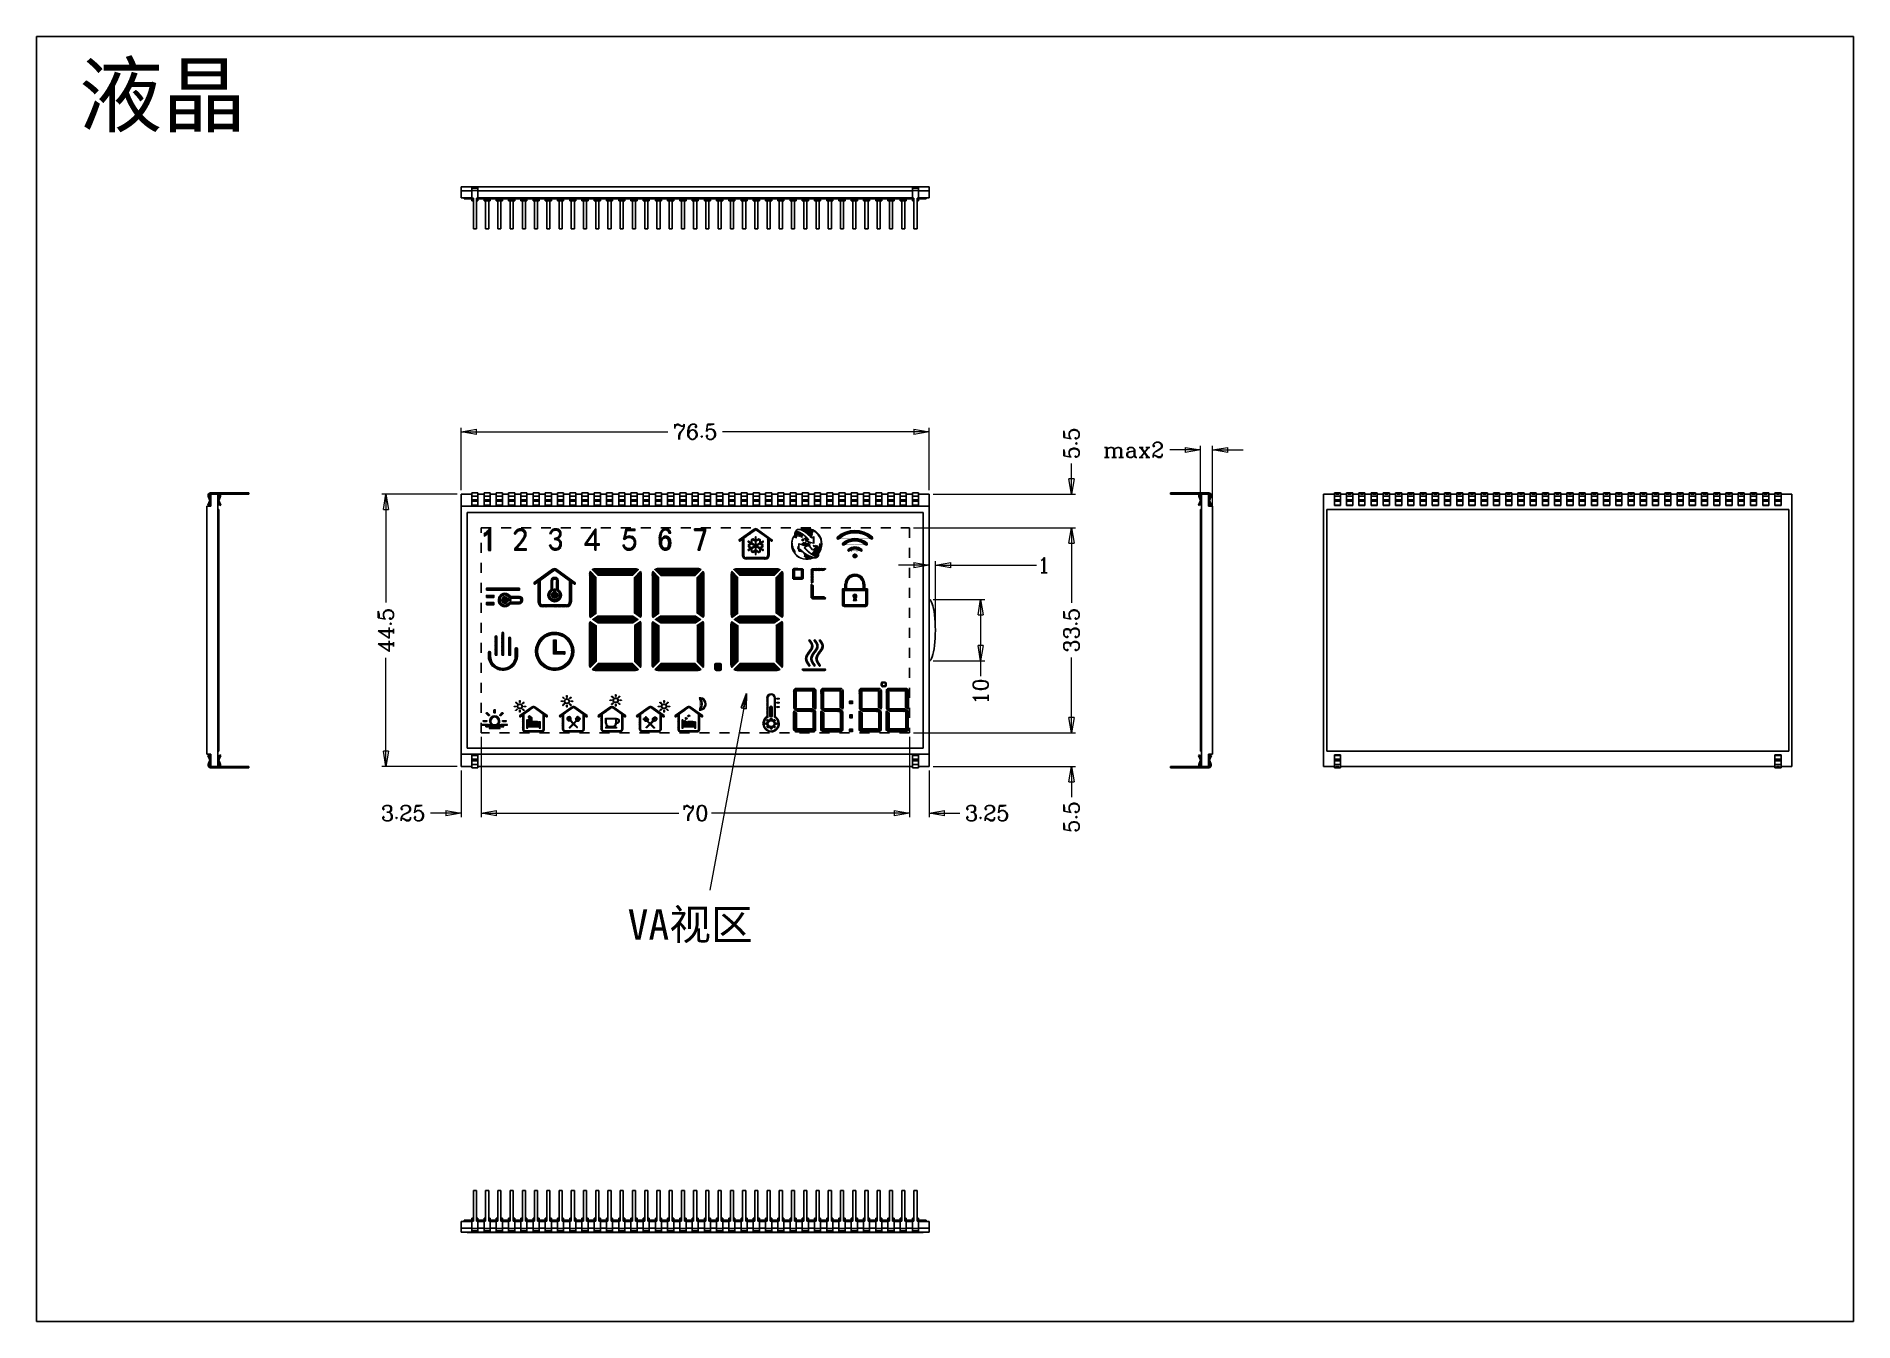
# Model space of a CAD drawing. Header units: millimetres. Extents: x 4624 to 7017, y -668 to -190.
# Drawn here: x 4624.2 to 4921.2, y -400.4 to -190.4 of the extents above.
import ezdxf

# ---------------------------------------------------------------- set-up
doc = ezdxf.new("R2010")
doc.units = ezdxf.units.MM
doc.header["$LTSCALE"] = 16.335
doc.header["$PDMODE"] = 3
doc.header["$PDSIZE"] = 8
doc.linetypes.add('DOT', pattern=[0.2, 0.1, -0.1])
doc.layers.get('0').update_dxf_attribs({"linetype": 'CONTINUOUS'})
doc.layers.get('Defpoints').update_dxf_attribs({"linetype": 'CONTINUOUS'})
doc.layers.add('05___PRT_ALL_DTM_CSYS', color=7, linetype='CONTINUOUS')
doc.layers.add('DWG', color=7, linetype='CONTINUOUS')
doc.styles.add('ROMANC', font='romanc.shx', dxfattribs={"bigfont": 'gbcbig.shx'})
doc.styles.get("Standard").update_dxf_attribs({"font": 'isonormlt-regular.ttf'})
doc.dimstyles.new('YanXiu', dxfattribs={"dimtxt": 2.5, "dimasz": 2.5, "dimexe": 0.66, "dimexo": 0.66, "dimgap": 0.66, "dimtad": 0, "dimdsep": 46, "dimtxsty": 'ROMANC', "dimblk": 'CLOSED', "dimcen": 0, "dimclrd": 3, "dimclre": 9, "dimclrt": 42, "dimazin": 2, "dimtfac": 1, "dimtofl": 0, "dimtmove": 0, "dimatfit": 3, "dimldrblk": 'CLOSED', "dimfxl": 0, "dimlwd": 5, "dimlwe": 5, "dimarcsym": 0})
pattern_1 = [(45, (597.12712, 54.665225), (-0.01559072243, 0.01559072243), [])]
pattern_2 = [(45, (3509.869152, 180.505575), (-0.0231879591, 0.0231879591), [])]
pattern_3 = [(45, (3505.080837, 180.505575), (-0.0231879591, 0.0231879591), [])]
pattern_4 = [(45, (3507.586528, 180.505575), (-0.0231879591, 0.0231879591), [])]
pattern_5 = [(45, (3502.568238, 180.505575), (-0.0231879591, 0.0231879591), [])]
pattern_6 = [(45, (3512.597066, 180.505575), (-0.0231879591, 0.0231879591), [])]
pattern_7 = [(45, (3500.05449, 180.505575), (-0.0231879591, 0.0231879591), [])]
pattern_8 = [(45, (1220.411816, 12.7578), (-0.01325211407, 0.01325211407), [])]
pattern_9 = [(45, (1445.412734, -4.093964), (-0.01252468016, 0.01252468016), [])]
pattern_10 = [(45, (1477.516096, -116.4345), (-0.0449012806, 0.0449012806), [])]
pattern_11 = [(135, (4354.19848, -4394.314705), (-0.01559072243, -0.01559072243), [])]

msp = doc.modelspace()

# ---------------------------------------------------------------- texts
at = {"color": 1, "attachment_point": 1}
for s, insert, char_height in [('{\\fSimSun|b0|i0|c134|p2;液晶}', (4631.217, -194.966), 10), ('{\\fSimSun|b0|i0|c134|p2;VA视区}', (4720.874, -333.003), 5)]:
    msp.add_mtext_dynamic_manual_height_columns(s, width=62.58798, gutter_width=1, heights=[0], dxfattribs=dict(at, insert=insert, char_height=char_height))

# ---------------------------------------------------------------- blocks, each defined once
blk = doc.blocks.new('_Closed')
at = {"color": 0, "linetype": 'ByBlock', "lineweight": -2}
for p, q in [((-1, 0.17), (0, 0)), ((-1, 0.17), (-1, -0.17)), ((0, 0), (-1, -0.17)), ((0, 0), (-1, 0))]:
    blk.add_line(p, q, dxfattribs=at)
blk = doc.blocks.new('*D2')
at = {"color": 9, "lineweight": 5, "transparency": 16777216}
for p, q in [((4696.92, -304.83), (4696.92, -317.97)), ((4766.92, -304.83), (4766.92, -317.97))]:
    blk.add_line(p, q, dxfattribs=at)
at = {"color": 3, "lineweight": 5, "transparency": 16777216}
for p, q in [((4699.42, -317.31), (4729.23, -317.31)), ((4764.42, -317.31), (4734.6, -317.31))]:
    blk.add_line(p, q, dxfattribs=at)
at = {"layer": 'Defpoints', "color": 0, "transparency": 16777216}
for p in [(4696.92, -304.17), (4766.92, -304.17), (4766.92, -317.31)]:
    blk.add_point(p, dxfattribs=at)
at = {"color": 3, "lineweight": 5, "transparency": 16777216, "xscale": 2.5, "yscale": 2.5, "zscale": 2.5, "rotation": 180}
blk.add_blockref('_Closed', (4696.92, -317.31), dxfattribs=at)
at = {"color": 3, "lineweight": 5, "transparency": 16777216, "xscale": 2.5, "yscale": 2.5, "zscale": 2.5}
blk.add_blockref('_Closed', (4766.92, -317.31), dxfattribs=at)
at = {"color": 42, "transparency": 16777216, "insert": (4731.92, -317.31), "char_height": 2.5, "attachment_point": 5, "style": 'ROMANC'}
blk.add_mtext('70', dxfattribs=at)
blk = doc.blocks.new('*D3')
at = {"color": 9, "lineweight": 5, "transparency": 16777216}
for p, q in [((4767.58, -270.67), (4794.09, -270.67)), ((4767.58, -304.17), (4794.09, -304.17))]:
    blk.add_line(p, q, dxfattribs=at)
at = {"color": 3, "lineweight": 5, "transparency": 16777216}
for p, q in [((4793.43, -273.17), (4793.43, -282.96)), ((4793.43, -301.67), (4793.43, -291.89))]:
    blk.add_line(p, q, dxfattribs=at)
at = {"layer": 'Defpoints', "color": 0, "transparency": 16777216}
for p in [(4766.92, -270.67), (4793.43, -270.67), (4766.92, -304.17)]:
    blk.add_point(p, dxfattribs=at)
at = {"color": 3, "lineweight": 5, "transparency": 16777216, "xscale": 2.5, "yscale": 2.5, "zscale": 2.5}
for p, rotation in [((4793.43, -270.67), 90), ((4793.43, -304.17), 270)]:
    blk.add_blockref('_Closed', p, dxfattribs=dict(at, rotation=rotation))
at = {"color": 42, "transparency": 16777216, "insert": (4793.43, -287.42), "char_height": 2.5, "attachment_point": 5, "rotation": 90, "style": 'ROMANC'}
blk.add_mtext('33.5', dxfattribs=at)
blk = doc.blocks.new('*D7')
at = {"color": 3, "lineweight": 5, "transparency": 16777216}
for p, q in [((4793.43, -301.67), (4793.43, -299.17)), ((4793.43, -312.17), (4793.43, -314.67))]:
    blk.add_line(p, q, dxfattribs=at)
at = {"color": 9, "lineweight": 5, "transparency": 16777216}
for p, q in [((4767.58, -304.17), (4794.09, -304.17)), ((4770.83, -309.67), (4794.09, -309.67))]:
    blk.add_line(p, q, dxfattribs=at)
at = {"layer": 'Defpoints', "color": 0, "transparency": 16777216}
for p in [(4766.92, -304.17), (4770.17, -309.67), (4793.43, -309.67)]:
    blk.add_point(p, dxfattribs=at)
at = {"color": 3, "lineweight": 5, "transparency": 16777216, "xscale": 2.5, "yscale": 2.5, "zscale": 2.5}
for p, rotation in [((4793.43, -304.17), 270), ((4793.43, -309.67), 90)]:
    blk.add_blockref('_Closed', p, dxfattribs=dict(at, rotation=rotation))
at = {"color": 42, "transparency": 16777216, "insert": (4793.43, -317.95), "char_height": 2.5, "attachment_point": 5, "rotation": 90, "style": 'ROMANC'}
blk.add_mtext('5.5', dxfattribs=at)
blk = doc.blocks.new('*D4')
at = {"color": 9, "lineweight": 5, "transparency": 16777216}
blk.add_line((4770.17, -310.33), (4770.17, -317.97), dxfattribs=at)
at = {"color": 3, "lineweight": 5, "transparency": 16777216}
for p, q in [((4764.42, -317.31), (4761.92, -317.31)), ((4772.67, -317.31), (4775.17, -317.31))]:
    blk.add_line(p, q, dxfattribs=at)
at = {"layer": 'Defpoints', "color": 0, "transparency": 16777216}
for p in [(4770.17, -309.67), (4766.92, -317.31), (4766.92, -317.31)]:
    blk.add_point(p, dxfattribs=at)
at = {"color": 3, "lineweight": 5, "transparency": 16777216, "xscale": 2.5, "yscale": 2.5, "zscale": 2.5}
blk.add_blockref('_Closed', (4766.92, -317.31), dxfattribs=at)
at = {"color": 3, "lineweight": 5, "transparency": 16777216, "xscale": 2.5, "yscale": 2.5, "zscale": 2.5, "rotation": 180}
blk.add_blockref('_Closed', (4770.17, -317.31), dxfattribs=at)
at = {"color": 42, "transparency": 16777216, "insert": (4779.64, -317.31), "char_height": 2.5, "attachment_point": 5, "style": 'ROMANC'}
blk.add_mtext('3.25', dxfattribs=at)
blk = doc.blocks.new('*D8')
at = {"color": 9, "lineweight": 5, "transparency": 16777216}
blk.add_line((4693.67, -310.33), (4693.67, -317.97), dxfattribs=at)
at = {"color": 3, "lineweight": 5, "transparency": 16777216}
for p, q in [((4691.17, -317.31), (4688.67, -317.31)), ((4699.42, -317.31), (4701.92, -317.31))]:
    blk.add_line(p, q, dxfattribs=at)
at = {"layer": 'Defpoints', "color": 0, "transparency": 16777216}
for p in [(4693.67, -309.67), (4693.67, -317.31), (4696.92, -317.31)]:
    blk.add_point(p, dxfattribs=at)
at = {"color": 3, "lineweight": 5, "transparency": 16777216, "xscale": 2.5, "yscale": 2.5, "zscale": 2.5}
blk.add_blockref('_Closed', (4693.67, -317.31), dxfattribs=at)
at = {"color": 3, "lineweight": 5, "transparency": 16777216, "xscale": 2.5, "yscale": 2.5, "zscale": 2.5, "rotation": 180}
blk.add_blockref('_Closed', (4696.92, -317.31), dxfattribs=at)
at = {"color": 42, "transparency": 16777216, "insert": (4684.2, -317.31), "char_height": 2.5, "attachment_point": 5, "style": 'ROMANC'}
blk.add_mtext('3.25', dxfattribs=at)
blk = doc.blocks.new('*D9')
at = {"color": 3, "lineweight": 5, "transparency": 16777216}
for p, q in [((4811.98, -257.97), (4809.48, -257.97)), ((4818.98, -257.97), (4821.48, -257.97))]:
    blk.add_line(p, q, dxfattribs=at)
at = {"color": 9, "lineweight": 5, "transparency": 16777216}
for p, q in [((4814.48, -267.01), (4814.48, -257.31)), ((4816.48, -267.51), (4816.48, -257.31))]:
    blk.add_line(p, q, dxfattribs=at)
at = {"layer": 'Defpoints', "color": 0, "transparency": 16777216}
for p in [(4814.48, -257.97), (4814.48, -267.67), (4816.48, -268.17)]:
    blk.add_point(p, dxfattribs=at)
at = {"color": 3, "lineweight": 5, "transparency": 16777216, "xscale": 2.5, "yscale": 2.5, "zscale": 2.5}
blk.add_blockref('_Closed', (4814.48, -257.97), dxfattribs=at)
at = {"color": 3, "lineweight": 5, "transparency": 16777216, "xscale": 2.5, "yscale": 2.5, "zscale": 2.5, "rotation": 180}
blk.add_blockref('_Closed', (4816.48, -257.97), dxfattribs=at)
at = {"color": 42, "transparency": 16777216, "insert": (4803.59, -257.97), "char_height": 2.5, "attachment_point": 5, "style": 'ROMANC'}
blk.add_mtext('max2', dxfattribs=at)
blk = doc.blocks.new('*D10')
at = {"color": 9, "lineweight": 5, "transparency": 16777216}
for p, q in [((4770.83, -282.42), (4779.23, -282.42)), ((4770.83, -292.42), (4779.23, -292.42))]:
    blk.add_line(p, q, dxfattribs=at)
at = {"color": 3, "lineweight": 5, "transparency": 16777216}
for p, q in [((4778.57, -284.92), (4778.57, -289.92)), ((4778.57, -292.42), (4778.57, -294.92))]:
    blk.add_line(p, q, dxfattribs=at)
at = {"layer": 'Defpoints', "color": 0, "transparency": 16777216}
for p in [(4770.17, -282.42), (4770.17, -292.42), (4778.57, -292.42)]:
    blk.add_point(p, dxfattribs=at)
at = {"color": 3, "lineweight": 5, "transparency": 16777216, "xscale": 2.5, "yscale": 2.5, "zscale": 2.5}
for p, rotation in [((4778.57, -282.42), 90), ((4778.57, -292.42), 270)]:
    blk.add_blockref('_Closed', p, dxfattribs=dict(at, rotation=rotation))
at = {"color": 42, "transparency": 16777216, "insert": (4778.57, -297.43), "char_height": 2.5, "attachment_point": 5, "rotation": 90, "style": 'ROMANC'}
blk.add_mtext('10', dxfattribs=at)
blk = doc.blocks.new('*D11')
at = {"color": 9, "lineweight": 5, "transparency": 16777216}
for p, q in [((4770.17, -286.76), (4770.17, -276.13)), ((4771.17, -286.76), (4771.17, -276.13))]:
    blk.add_line(p, q, dxfattribs=at)
at = {"color": 3, "lineweight": 5, "transparency": 16777216}
for p, q in [((4767.67, -276.79), (4765.17, -276.79)), ((4773.67, -276.79), (4787.71, -276.79))]:
    blk.add_line(p, q, dxfattribs=at)
at = {"layer": 'Defpoints', "color": 0, "transparency": 16777216}
for p in [(4770.17, -276.79), (4770.17, -287.42), (4771.17, -287.42)]:
    blk.add_point(p, dxfattribs=at)
at = {"color": 3, "lineweight": 5, "transparency": 16777216, "xscale": 2.5, "yscale": 2.5, "zscale": 2.5}
blk.add_blockref('_Closed', (4770.17, -276.79), dxfattribs=at)
at = {"color": 3, "lineweight": 5, "transparency": 16777216, "xscale": 2.5, "yscale": 2.5, "zscale": 2.5, "rotation": 180}
blk.add_blockref('_Closed', (4771.17, -276.79), dxfattribs=at)
at = {"color": 42, "transparency": 16777216, "insert": (4788.9, -276.79), "char_height": 2.5, "attachment_point": 5, "style": 'ROMANC'}
blk.add_mtext('1', dxfattribs=at)
blk = doc.blocks.new('*D12')
at = {"color": 3, "lineweight": 5, "transparency": 16777216}
for p, q in [((4793.43, -262.67), (4793.43, -260.17)), ((4793.43, -273.17), (4793.43, -275.67))]:
    blk.add_line(p, q, dxfattribs=at)
at = {"color": 9, "lineweight": 5, "transparency": 16777216}
for p, q in [((4770.83, -265.17), (4794.09, -265.17)), ((4767.58, -270.67), (4794.09, -270.67))]:
    blk.add_line(p, q, dxfattribs=at)
at = {"layer": 'Defpoints', "color": 0, "transparency": 16777216}
for p in [(4770.17, -265.17), (4793.43, -265.17), (4766.92, -270.67)]:
    blk.add_point(p, dxfattribs=at)
at = {"color": 3, "lineweight": 5, "transparency": 16777216, "xscale": 2.5, "yscale": 2.5, "zscale": 2.5}
for p, rotation in [((4793.43, -265.17), 270), ((4793.43, -270.67), 90)]:
    blk.add_blockref('_Closed', p, dxfattribs=dict(at, rotation=rotation))
at = {"color": 42, "transparency": 16777216, "insert": (4793.43, -256.9), "char_height": 2.5, "attachment_point": 5, "rotation": 90, "style": 'ROMANC'}
blk.add_mtext('5.5', dxfattribs=at)
blk = doc.blocks.new('*D13')
at = {"color": 9, "lineweight": 5, "transparency": 16777216}
for p, q in [((4693.01, -265.17), (4680.72, -265.17)), ((4693.01, -309.67), (4680.72, -309.67))]:
    blk.add_line(p, q, dxfattribs=at)
at = {"color": 3, "lineweight": 5, "transparency": 16777216}
for p, q in [((4681.38, -267.67), (4681.38, -282.9)), ((4681.38, -307.17), (4681.38, -291.95))]:
    blk.add_line(p, q, dxfattribs=at)
at = {"layer": 'Defpoints', "color": 0, "transparency": 16777216}
for p in [(4693.67, -265.17), (4681.38, -309.67), (4693.67, -309.67)]:
    blk.add_point(p, dxfattribs=at)
at = {"color": 3, "lineweight": 5, "transparency": 16777216, "xscale": 2.5, "yscale": 2.5, "zscale": 2.5}
for p, rotation in [((4681.38, -265.17), 90), ((4681.38, -309.67), 270)]:
    blk.add_blockref('_Closed', p, dxfattribs=dict(at, rotation=rotation))
at = {"color": 42, "transparency": 16777216, "insert": (4681.38, -287.42), "char_height": 2.5, "attachment_point": 5, "rotation": 90, "style": 'ROMANC'}
blk.add_mtext('44.5', dxfattribs=at)
blk = doc.blocks.new('*D5')
at = {"color": 9, "lineweight": 5, "transparency": 16777216}
for p, q in [((4693.67, -264.51), (4693.67, -254.33)), ((4770.17, -264.51), (4770.17, -254.33))]:
    blk.add_line(p, q, dxfattribs=at)
at = {"color": 3, "lineweight": 5, "transparency": 16777216}
for p, q in [((4696.17, -254.99), (4727.45, -254.99)), ((4767.67, -254.99), (4736.39, -254.99))]:
    blk.add_line(p, q, dxfattribs=at)
at = {"layer": 'Defpoints', "color": 0, "transparency": 16777216}
for p in [(4770.17, -254.99), (4693.67, -265.17), (4770.17, -265.17)]:
    blk.add_point(p, dxfattribs=at)
at = {"color": 3, "lineweight": 5, "transparency": 16777216, "xscale": 2.5, "yscale": 2.5, "zscale": 2.5, "rotation": 180}
blk.add_blockref('_Closed', (4693.67, -254.99), dxfattribs=at)
at = {"color": 3, "lineweight": 5, "transparency": 16777216, "xscale": 2.5, "yscale": 2.5, "zscale": 2.5}
blk.add_blockref('_Closed', (4770.17, -254.99), dxfattribs=at)
at = {"color": 42, "transparency": 16777216, "insert": (4731.92, -254.99), "char_height": 2.5, "attachment_point": 5, "style": 'ROMANC'}
blk.add_mtext('76.5', dxfattribs=at)

# ---------------------------------------------------------------- dimensions: what is measured, and where the dimension line sits
for base, p1, p2, picture, middle in [((4770.168, -254.99), (4693.668, -265.175), (4770.168, -265.175), '*D5', (4731.918, -254.99)), ((4766.918, -317.312), (4696.918, -304.175), (4766.918, -304.175), '*D2', (4731.918, -317.312)), ((4693.668, -317.312), (4696.918, -317.312), (4693.668, -309.675), '*D8', (4684.198, -317.312))]:
    dim = msp.add_linear_dim(base=base, p1=p1, p2=p2, dimstyle='YanXiu')
    dim.commit()
    dim.dimension.update_dxf_attribs({"geometry": picture, "text_midpoint": middle})
for base, p1, p2, picture, middle in [((4793.43, -265.175), (4766.918, -270.675), (4770.168, -265.175), '*D12', (4793.43, -256.896)), ((4681.38, -309.675), (4693.668, -265.175), (4693.668, -309.675), '*D13', (4681.38, -287.425)), ((4793.43, -270.675), (4766.918, -304.175), (4766.918, -270.675), '*D3', (4793.43, -287.425)), ((4778.572, -292.425), (4770.168, -282.425), (4770.168, -292.425), '*D10', (4778.572, -297.43)), ((4793.43, -309.675), (4766.918, -304.175), (4770.168, -309.675), '*D7', (4793.43, -317.954))]:
    dim = msp.add_linear_dim(base=base, p1=p1, p2=p2, angle=90, dimstyle='YanXiu')
    dim.commit()
    dim.dimension.update_dxf_attribs({"geometry": picture, "text_midpoint": middle})
dim = msp.add_linear_dim(base=(4814.484, -257.968), p1=(4816.484, -268.175), p2=(4814.484, -267.675), text='max<>', dimstyle='YanXiu')
dim.commit()
dim.dimension.update_dxf_attribs({"geometry": '*D9', "text_midpoint": (4803.586, -257.968)})
for base, p1, p2, picture, middle in [((4770.168, -276.791), (4771.168, -287.425), (4770.168, -287.425), '*D11', (4788.904, -276.791)), ((4766.918, -317.312), (4770.168, -309.675), (4766.918, -317.312), '*D4', (4779.637, -317.312))]:
    dim = msp.add_linear_dim(base=base, p1=p1, p2=p2, dimstyle='YanXiu')
    dim.commit()
    dim.dimension.update_dxf_attribs({"geometry": picture, "text_midpoint": middle, "dimtype": 160})

# ---------------------------------------------------------------- hatches: boundary and pattern name
at = {"lineweight": 0}
h = msp.add_hatch(dxfattribs=at)
h.set_pattern_fill('ANSI31', color=256, scale=0.006944)
h.set_pattern_definition(pattern_1)
h.paths.add_polyline_path([(4703.945, -270.994), (4703.776, -270.914), (4703.621, -270.862), (4703.456, -270.853), (4703.266, -270.862), (4703.162, -270.874), (4702.99, -270.915), (4702.837, -270.983), (4702.697, -271.078), (4702.64, -271.131), (4702.537, -271.25), (4702.443, -271.394), (4702.357, -271.563), (4702.312, -271.68), (4702.57, -271.72), (4702.631, -271.588), (4702.744, -271.428), (4702.882, -271.302), (4702.963, -271.248), (4703.141, -271.162), (4703.333, -271.122), (4703.378, -271.118), (4703.577, -271.144), (4703.76, -271.238), (4703.809, -271.286), (4703.928, -271.446), (4703.997, -271.638), (4703.997, -271.78), (4703.962, -271.97), (4703.888, -272.175), (4703.876, -272.207), (4703.809, -272.336), (4703.722, -272.481), (4703.613, -272.641), (4703.485, -272.818), (4703.335, -273.01), (4703.247, -273.124), (4703.107, -273.298), (4702.976, -273.453), (4702.854, -273.591), (4702.742, -273.71), (4702.64, -273.809), (4702.567, -273.884), (4702.462, -274.027), (4702.397, -274.173), (4702.368, -274.332), (4702.368, -274.339), (4704.339, -274.339), (4704.339, -274.102), (4702.752, -274.102), (4702.964, -273.858), (4703.123, -273.673), (4703.27, -273.497), (4703.406, -273.331), (4703.529, -273.178), (4703.642, -273.035), (4703.743, -272.904), (4703.832, -272.783), (4703.909, -272.673), (4703.974, -272.574), (4704.04, -272.471), (4704.14, -272.292), (4704.217, -272.127), (4704.268, -271.972), (4704.296, -271.831), (4704.296, -271.647), (4704.271, -271.475), (4704.22, -271.324), (4704.174, -271.248), (4704.067, -271.104), (4703.947, -270.995)])
h.paths.add_polyline_path([(4715.503, -273.328), (4714.13, -273.328), (4715.503, -271.39)], flags=16)
h.paths.add_polyline_path([(4715.503, -274.339), (4715.761, -274.339), (4715.761, -273.545), (4716.262, -273.545), (4716.262, -273.328), (4715.761, -273.328), (4715.761, -270.883), (4715.553, -270.883), (4713.895, -273.28), (4713.895, -273.545), (4715.503, -273.545)])
h.paths.add_polyline_path([(4709.583, -274.22), (4709.731, -274.121), (4709.764, -274.093), (4709.882, -273.969), (4709.973, -273.83), (4710.038, -273.674), (4710.08, -273.499), (4710.087, -273.378), (4710.079, -273.193), (4710.043, -273.033), (4709.982, -272.894), (4709.963, -272.866), (4709.849, -272.737), (4709.714, -272.633), (4709.45, -272.491), (4709.585, -272.401), (4709.741, -272.281), (4709.86, -272.154), (4709.945, -272.022), (4709.997, -271.879), (4710.014, -271.805), (4710.031, -271.627), (4710.02, -271.458), (4709.978, -271.296), (4709.969, -271.277), (4709.875, -271.133), (4709.758, -271.013), (4709.615, -270.918), (4709.519, -270.882), (4709.354, -270.845), (4709.177, -270.831), (4708.986, -270.84), (4708.867, -270.861), (4708.701, -270.916), (4708.564, -270.998), (4708.445, -271.112), (4708.35, -271.226), (4708.256, -271.371), (4708.173, -271.534), (4708.134, -271.636), (4708.37, -271.675), (4708.462, -271.472), (4708.573, -271.307), (4708.702, -271.182), (4708.85, -271.104), (4709.04, -271.055), (4709.237, -271.061), (4709.431, -271.128), (4709.59, -271.254), (4709.694, -271.422), (4709.737, -271.622), (4709.728, -271.835), (4709.666, -272.023), (4709.55, -272.179), (4709.442, -272.26), (4709.278, -272.34), (4709.085, -272.395), (4708.923, -272.419), (4708.923, -272.572), (4709.021, -272.589), (4709.226, -272.638), (4709.399, -272.703), (4709.544, -272.785), (4709.645, -272.895), (4709.737, -273.069), (4709.78, -273.273), (4709.774, -273.464), (4709.72, -273.654), (4709.618, -273.822), (4709.498, -273.952), (4709.325, -274.048), (4709.128, -274.08), (4708.944, -274.073), (4708.755, -274.01), (4708.599, -273.895), (4708.49, -273.781), (4708.383, -273.616), (4708.33, -273.482), (4708.081, -273.523), (4708.081, -273.524), (4708.136, -273.706), (4708.209, -273.862), (4708.303, -273.993), (4708.42, -274.104), (4708.426, -274.109), (4708.57, -274.211), (4708.721, -274.28), (4708.885, -274.323), (4709.068, -274.337), (4709.092, -274.339), (4709.266, -274.329), (4709.428, -274.29)])
h.paths.add_polyline_path([(4698.543, -270.814), (4698.292, -270.814), (4698.246, -270.878), (4698.135, -271.022), (4698.013, -271.159), (4697.882, -271.291), (4697.744, -271.416), (4697.595, -271.537), (4697.437, -271.65), (4697.437, -272.046), (4697.547, -271.978), (4697.711, -271.868), (4697.864, -271.755), (4698.001, -271.642), (4698.126, -271.525), (4698.126, -274.408), (4698.543, -274.408)])
h.paths.add_polyline_path([(4727.518, -274.221), (4727.633, -274.137), (4727.732, -274.029), (4727.787, -273.946), (4727.852, -273.818), (4727.902, -273.674), (4727.939, -273.515), (4727.961, -273.339), (4727.968, -273.146), (4727.967, -273.072), (4727.952, -272.889), (4727.921, -272.725), (4727.873, -272.577), (4727.811, -272.445), (4727.732, -272.329), (4727.667, -272.258), (4727.551, -272.163), (4727.421, -272.095), (4727.275, -272.055), (4727.112, -272.041), (4727.039, -272.043), (4726.883, -272.075), (4726.751, -272.136), (4726.661, -272.208), (4726.56, -272.327), (4726.33, -272.698), (4726.33, -272.446), (4726.342, -272.228), (4726.362, -272.031), (4726.389, -271.851), (4726.426, -271.687), (4726.473, -271.542), (4726.527, -271.412), (4726.628, -271.265), (4726.763, -271.141), (4726.918, -271.065), (4727.089, -271.04), (4727.153, -271.042), (4727.333, -271.101), (4727.462, -271.233), (4727.508, -271.301), (4727.58, -271.468), (4727.595, -271.587), (4727.921, -271.587), (4727.912, -271.488), (4727.871, -271.339), (4727.805, -271.2), (4727.712, -271.069), (4727.669, -271.022), (4727.549, -270.925), (4727.419, -270.857), (4727.275, -270.815), (4727.112, -270.801), (4727.054, -270.802), (4726.897, -270.823), (4726.755, -270.866), (4726.627, -270.931), (4726.511, -271.02), (4726.407, -271.132), (4726.312, -271.273), (4726.283, -271.324), (4726.218, -271.453), (4726.162, -271.591), (4726.115, -271.737), (4726.077, -271.895), (4726.047, -272.063), (4726.025, -272.239), (4726.012, -272.426), (4726.008, -272.624), (4726.008, -272.694), (4726.015, -272.907), (4726.029, -273.102), (4726.054, -273.283), (4726.085, -273.448), (4726.125, -273.597), (4726.172, -273.729), (4726.226, -273.846), (4726.289, -273.948), (4726.357, -274.035), (4726.468, -274.146), (4726.59, -274.229), (4726.724, -274.29), (4726.87, -274.327), (4727.031, -274.339), (4727.057, -274.338), (4727.233, -274.322), (4727.384, -274.284)])
h.paths.add_polyline_path([(4727.408, -272.559), (4727.445, -272.63), (4727.494, -272.776), (4727.524, -272.949), (4727.534, -273.147), (4727.534, -273.203), (4727.521, -273.416), (4727.493, -273.592), (4727.448, -273.735), (4727.387, -273.84), (4727.337, -273.898), (4727.202, -273.998), (4727.052, -274.03), (4727.007, -274.029), (4726.847, -273.993), (4726.715, -273.91), (4726.611, -273.778), (4726.582, -273.733), (4726.522, -273.598), (4726.477, -273.442), (4726.45, -273.264), (4726.441, -273.064), (4726.443, -273.027), (4726.465, -272.854), (4726.522, -272.699), (4726.611, -272.559), (4726.617, -272.55), (4726.731, -272.439), (4726.875, -272.372), (4727.052, -272.35), (4727.157, -272.362), (4727.298, -272.43)], flags=16)
h.paths.add_polyline_path([(4733.639, -270.877), (4731.78, -270.877), (4731.78, -271.117), (4733.34, -271.117), (4732.33, -274.339), (4732.669, -274.339), (4733.639, -271.176)])
h.paths.add_polyline_path([(4721.524, -274.259), (4721.613, -274.223), (4721.764, -274.137), (4721.898, -274.022), (4721.961, -273.961), (4722.056, -273.823), (4722.13, -273.653), (4722.161, -273.563), (4722.205, -273.386), (4722.231, -273.213), (4722.229, -273.152), (4722.218, -272.969), (4722.19, -272.795), (4722.177, -272.755), (4722.111, -272.588), (4722.032, -272.419), (4721.97, -272.34), (4721.846, -272.228), (4721.686, -272.132), (4721.54, -272.08), (4721.366, -272.036), (4721.19, -272.013), (4721.155, -272.013), (4720.991, -272.034), (4720.82, -272.079), (4720.502, -272.207), (4720.581, -271.939), (4720.623, -271.778), (4720.664, -271.599), (4720.707, -271.398), (4720.762, -271.123), (4722.085, -271.123), (4722.085, -270.884), (4720.561, -270.884), (4720.517, -271.088), (4720.453, -271.388), (4720.396, -271.655), (4720.345, -271.892), (4720.301, -272.096), (4720.262, -272.267), (4720.231, -272.405), (4720.205, -272.512), (4720.195, -272.553), (4720.436, -272.58), (4720.534, -272.472), (4720.697, -272.36), (4720.883, -272.295), (4720.991, -272.273), (4721.192, -272.262), (4721.378, -272.295), (4721.456, -272.323), (4721.625, -272.422), (4721.772, -272.57), (4721.832, -272.677), (4721.899, -272.859), (4721.931, -273.067), (4721.926, -273.203), (4721.897, -273.398), (4721.843, -273.579), (4721.783, -273.691), (4721.66, -273.846), (4721.504, -273.966), (4721.452, -273.995), (4721.282, -274.057), (4721.085, -274.079), (4720.868, -274.059), (4720.742, -274.02), (4720.599, -273.928), (4720.481, -273.788), (4720.385, -273.607), (4720.335, -273.449), (4720.087, -273.518), (4720.098, -273.564), (4720.16, -273.747), (4720.238, -273.9), (4720.332, -274.025), (4720.444, -274.125), (4720.507, -274.171), (4720.664, -274.257), (4720.824, -274.313), (4720.99, -274.34), (4721.001, -274.34), (4721.192, -274.338), (4721.363, -274.312)])
h = msp.add_hatch(dxfattribs=at)
h.set_pattern_fill('ANSI31', color=256, scale=0.005579)
h.set_pattern_definition(pattern_9)
h.paths.add_polyline_path([(4741.65, -273.614), (4741.14, -273.909), (4740.702, -273.668, 1), (4740.623, -273.812), (4740.974, -274.005), (4740.591, -274.226, 1.0304778), (4740.673, -274.368), (4741.056, -274.147), (4741.048, -274.548, 1), (4741.212, -274.551), (4741.222, -274.051), (4741.732, -273.757), (4741.732, -274.345), (4741.305, -274.605, 1), (4741.39, -274.745), (4741.732, -274.537), (4741.732, -274.98, 1.0304778), (4741.897, -274.98), (4741.897, -274.537), (4742.24, -274.745, 0.9965626), (4742.324, -274.605), (4741.897, -274.345), (4741.897, -273.757), (4742.407, -274.051), (4742.417, -274.551, 1), (4742.581, -274.548), (4742.573, -274.147), (4742.956, -274.368, 1.0304778), (4743.038, -274.226), (4742.655, -274.005), (4743.006, -273.812, 1), (4742.927, -273.668), (4742.489, -273.909), (4741.979, -273.614), (4742.489, -273.32), (4742.927, -273.561, 1), (4743.006, -273.417), (4742.655, -273.224), (4743.038, -273.003, 1.0304778), (4742.956, -272.861), (4742.573, -273.082), (4742.581, -272.683, 1.021645), (4742.417, -272.679), (4742.407, -273.178), (4741.897, -273.472), (4741.897, -272.883), (4742.324, -272.624, 1), (4742.239, -272.484), (4741.897, -272.691), (4741.897, -272.249, 1.0304778), (4741.732, -272.249), (4741.732, -272.691), (4741.39, -272.484, 1), (4741.305, -272.624), (4741.732, -272.883), (4741.732, -273.472), (4741.222, -273.178), (4741.212, -272.678, 1), (4741.048, -272.681), (4741.056, -273.082), (4740.673, -272.861, 1.0304778), (4740.591, -273.003), (4740.974, -273.224), (4740.623, -273.417, 1), (4740.702, -273.561), (4741.14, -273.32)])
h = msp.add_hatch(color=256, dxfattribs=at)
h.dxf.hatch_style = 1
h.paths.add_polyline_path([(4751.657, -275.232), (4751.624, -275.227), (4751.591, -275.221), (4751.558, -275.213), (4751.526, -275.205), (4751.494, -275.195), (4751.462, -275.185), (4751.43, -275.175), (4751.399, -275.164), (4751.367, -275.152), (4751.366, -275.152), (4751.335, -275.141), (4751.304, -275.129), (4751.273, -275.116), (4751.242, -275.103), (4751.212, -275.089), (4751.182, -275.074), (4751.152, -275.059), (4751.122, -275.044), (4751.093, -275.028), (4751.064, -275.012), (4751.035, -274.995), (4751.006, -274.978), (4750.977, -274.961), (4750.949, -274.943), (4750.921, -274.925), (4750.893, -274.907), (4750.865, -274.889), (4750.838, -274.87), (4750.81, -274.851), (4750.783, -274.831), (4750.756, -274.812), (4750.729, -274.792), (4750.702, -274.772), (4750.675, -274.752), (4750.649, -274.732), (4750.622, -274.711), (4750.596, -274.691), (4750.57, -274.67), (4750.544, -274.649), (4750.519, -274.627), (4750.493, -274.606), (4750.467, -274.584), (4750.442, -274.563), (4750.417, -274.541), (4750.392, -274.519), (4750.367, -274.496), (4750.342, -274.474), (4750.317, -274.452), (4750.293, -274.429), (4750.268, -274.406), (4750.244, -274.383), (4750.22, -274.36), (4750.196, -274.337), (4750.172, -274.314), (4750.148, -274.29), (4750.125, -274.266), (4750.116, -274.257), (4750.092, -274.233), (4750.069, -274.209), (4750.046, -274.185), (4750.023, -274.161), (4750, -274.137), (4749.977, -274.113), (4749.953, -274.089), (4749.93, -274.065), (4749.906, -274.042), (4749.881, -274.019), (4749.877, -274.016), (4749.852, -273.993), (4749.827, -273.971), (4749.802, -273.949), (4750.153, -273.675), (4748.871, -273.245), (4748.845, -274.5), (4749.082, -274.298), (4749.114, -274.307), (4749.144, -274.322), (4749.171, -274.342), (4749.196, -274.363), (4749.22, -274.387), (4749.244, -274.411), (4749.266, -274.435), (4749.287, -274.456), (4749.31, -274.479), (4749.333, -274.503), (4749.357, -274.527), (4749.38, -274.551), (4749.403, -274.575), (4749.427, -274.598), (4749.451, -274.622), (4749.475, -274.645), (4749.499, -274.668), (4749.523, -274.691), (4749.548, -274.713), (4749.574, -274.735), (4749.6, -274.756), (4749.626, -274.777), (4749.627, -274.778), (4749.654, -274.798), (4749.681, -274.818), (4749.707, -274.838), (4749.734, -274.858), (4749.761, -274.878), (4749.789, -274.897), (4749.816, -274.916), (4749.844, -274.935), (4749.871, -274.954), (4749.899, -274.972), (4749.927, -274.991), (4749.955, -275.009), (4749.983, -275.027), (4750.011, -275.045), (4750.039, -275.063), (4750.068, -275.08), (4750.096, -275.098), (4750.125, -275.115), (4750.153, -275.132), (4750.182, -275.149), (4750.211, -275.166), (4750.24, -275.182), (4750.269, -275.199), (4750.299, -275.215), (4750.328, -275.231), (4750.357, -275.247), (4750.387, -275.262), (4750.416, -275.278), (4750.446, -275.293), (4750.476, -275.308), (4750.506, -275.323), (4750.536, -275.338), (4750.566, -275.352), (4750.596, -275.366), (4750.626, -275.38), (4750.657, -275.394), (4750.687, -275.408), (4750.718, -275.421), (4750.749, -275.435), (4750.779, -275.447), (4750.81, -275.46), (4750.841, -275.473), (4750.872, -275.485), (4750.904, -275.497), (4750.935, -275.508), (4750.966, -275.52), (4750.976, -275.523), (4751.008, -275.534), (4751.039, -275.544), (4751.071, -275.553), (4751.104, -275.561), (4751.115, -275.564, -0.2798345), (4748.616, -275.244), (4748.576, -275.284, 0.2886946), (4751.206, -275.583), (4751.235, -275.588), (4751.268, -275.593), (4751.301, -275.597), (4751.334, -275.6), (4751.367, -275.603), (4751.401, -275.604), (4751.434, -275.605), (4751.468, -275.604), (4751.501, -275.603), (4751.534, -275.601), (4751.567, -275.597), (4751.6, -275.592), (4751.633, -275.586), (4751.666, -275.579), (4751.698, -275.57), (4751.73, -275.56), (4751.761, -275.548), (4751.792, -275.534), (4751.821, -275.52), (4751.85, -275.503), (4751.879, -275.486), (4751.907, -275.468), (4751.934, -275.449), (4751.96, -275.428), (4751.986, -275.407), (4752.009, -275.383), (4752.032, -275.358), (4752.052, -275.332), (4752.07, -275.304), (4752.085, -275.274), (4752.098, -275.243), (4752.108, -275.211), (4752.113, -275.187), (4752.118, -275.154), (4752.123, -275.12), (4752.126, -275.087), (4752.129, -275.054), (4752.132, -275.021), (4752.134, -274.987), (4752.136, -274.954), (4752.138, -274.921), (4752.138, -274.897, 0.009247), (4752.194, -274.821), (4751.718, -275.297), (4751.723, -275.297), (4751.76, -275.297), (4751.798, -275.293), (4751.836, -275.286), (4751.875, -275.275), (4751.912, -275.26), (4751.947, -275.241), (4751.968, -275.227), (4751.997, -275.205), (4752.026, -275.18), (4752.053, -275.153), (4752.057, -275.148), (4752.053, -275.175), (4752.049, -275.196), (4752.04, -275.223), (4752.03, -275.248), (4752.017, -275.273), (4752.002, -275.297), (4751.984, -275.319), (4751.965, -275.341), (4751.944, -275.361), (4751.922, -275.381), (4751.898, -275.4), (4751.873, -275.417), (4751.846, -275.434), (4751.819, -275.45), (4751.792, -275.466), (4751.765, -275.479), (4751.738, -275.491), (4751.71, -275.502), (4751.681, -275.511), (4751.651, -275.519), (4751.621, -275.526), (4751.591, -275.532), (4751.56, -275.536), (4751.529, -275.54), (4751.497, -275.542), (4751.466, -275.543), (4751.434, -275.544), (4751.403, -275.543), (4751.371, -275.542), (4751.339, -275.539), (4751.307, -275.536), (4751.276, -275.532), (4751.244, -275.528), (4751.213, -275.522), (4751.181, -275.516), (4751.15, -275.509), (4751.119, -275.502), (4751.088, -275.494), (4751.057, -275.485), (4751.026, -275.475), (4750.996, -275.465), (4750.987, -275.462), (4750.956, -275.451), (4750.925, -275.439), (4750.894, -275.428), (4750.864, -275.416), (4750.833, -275.403), (4750.803, -275.391), (4750.773, -275.378), (4750.742, -275.365), (4750.712, -275.352), (4750.682, -275.339), (4750.652, -275.325), (4750.622, -275.311), (4750.592, -275.297), (4750.563, -275.283), (4750.533, -275.268), (4750.503, -275.253), (4750.474, -275.238), (4750.445, -275.223), (4750.415, -275.208), (4750.386, -275.193), (4750.357, -275.177), (4750.328, -275.161), (4750.299, -275.145), (4750.27, -275.129), (4750.242, -275.113), (4750.213, -275.096), (4750.185, -275.079), (4750.156, -275.063), (4750.128, -275.045), (4750.1, -275.028), (4750.072, -275.011), (4750.044, -274.993), (4750.016, -274.976), (4749.988, -274.958), (4749.96, -274.94), (4749.933, -274.921), (4749.905, -274.903), (4749.878, -274.885), (4749.851, -274.866), (4749.824, -274.847), (4749.797, -274.828), (4749.77, -274.808), (4749.744, -274.789), (4749.717, -274.769), (4749.691, -274.75), (4749.664, -274.729), (4749.638, -274.708), (4749.613, -274.688), (4749.589, -274.667), (4749.565, -274.645), (4749.541, -274.623), (4749.517, -274.601), (4749.494, -274.578), (4749.47, -274.555), (4749.447, -274.532), (4749.424, -274.508), (4749.401, -274.484), (4749.377, -274.46), (4749.354, -274.436), (4749.33, -274.413), (4749.311, -274.393), (4749.288, -274.368), (4749.264, -274.344), (4749.238, -274.318), (4749.209, -274.293), (4749.176, -274.27), (4749.136, -274.25), (4749.067, -274.231), (4748.909, -274.365), (4748.931, -273.33), (4750.026, -273.697), (4749.707, -273.946), (4749.787, -274.017), (4749.812, -274.039), (4749.838, -274.063), (4749.863, -274.087), (4749.887, -274.109), (4749.91, -274.132), (4749.933, -274.156), (4749.956, -274.179), (4749.979, -274.203), (4750.002, -274.227), (4750.025, -274.251), (4750.048, -274.276), (4750.072, -274.3), (4750.081, -274.309), (4750.105, -274.333), (4750.129, -274.357), (4750.153, -274.381), (4750.177, -274.404), (4750.202, -274.428), (4750.226, -274.451), (4750.251, -274.474), (4750.276, -274.497), (4750.301, -274.519), (4750.326, -274.542), (4750.351, -274.564), (4750.377, -274.587), (4750.402, -274.609), (4750.428, -274.631), (4750.454, -274.653), (4750.479, -274.674), (4750.506, -274.696), (4750.532, -274.717), (4750.558, -274.738), (4750.585, -274.759), (4750.611, -274.78), (4750.638, -274.801), (4750.665, -274.821), (4750.692, -274.842), (4750.72, -274.862), (4750.747, -274.881), (4750.775, -274.901), (4750.803, -274.92), (4750.831, -274.939), (4750.859, -274.958), (4750.888, -274.977), (4750.916, -274.995), (4750.945, -275.013), (4750.974, -275.031), (4751.004, -275.048), (4751.034, -275.065), (4751.063, -275.082), (4751.094, -275.098), (4751.124, -275.114), (4751.155, -275.129), (4751.186, -275.144), (4751.217, -275.159), (4751.249, -275.172), (4751.281, -275.186), (4751.314, -275.198), (4751.346, -275.21), (4751.347, -275.21), (4751.378, -275.221), (4751.41, -275.233), (4751.443, -275.244), (4751.476, -275.254), (4751.51, -275.264), (4751.544, -275.273), (4751.578, -275.281), (4751.613, -275.287), (4751.649, -275.292), (4751.686, -275.296), (4751.718, -275.297), (4752.194, -274.821, 0.7475371), (4749.194, -270.986), (4749.19, -270.985), (4749.158, -270.976), (4749.126, -270.967), (4749.093, -270.96), (4749.06, -270.954), (4749.027, -270.949), (4748.994, -270.945), (4748.961, -270.942), (4748.927, -270.939), (4748.894, -270.938), (4748.861, -270.938), (4748.827, -270.939), (4748.794, -270.941), (4748.761, -270.945), (4748.728, -270.949), (4748.695, -270.955), (4748.662, -270.963), (4748.63, -270.973), (4748.605, -270.983), (4748.574, -270.998), (4748.545, -271.014), (4748.517, -271.031), (4748.489, -271.05), (4748.463, -271.071), (4748.437, -271.092), (4748.413, -271.115), (4748.389, -271.139), (4748.367, -271.163), (4748.345, -271.189), (4748.325, -271.215), (4748.305, -271.242), (4748.287, -271.27), (4748.269, -271.299), (4748.253, -271.328), (4748.238, -271.358), (4748.224, -271.388), (4748.211, -271.419), (4748.199, -271.45), (4748.196, -271.458), (4748.186, -271.49), (4748.177, -271.522), (4748.169, -271.554), (4748.163, -271.587), (4748.159, -271.62), (4748.156, -271.653), (4748.155, -271.687), (4748.156, -271.72), (4748.16, -271.753), (4748.166, -271.786), (4748.176, -271.813, 0.4113456), (4748.576, -275.284), (4748.616, -275.244, -0.4993569), (4748.726, -271.366), (4748.744, -271.37), (4748.776, -271.378), (4748.808, -271.388), (4748.84, -271.398), (4748.871, -271.41), (4748.902, -271.422), (4748.933, -271.435), (4748.963, -271.449), (4748.993, -271.463), (4749.023, -271.477), (4749.053, -271.493), (4749.083, -271.508), (4749.112, -271.524), (4749.141, -271.541), (4749.17, -271.558), (4749.199, -271.575), (4749.227, -271.592), (4749.255, -271.61), (4749.283, -271.628), (4749.311, -271.646), (4749.339, -271.665), (4749.367, -271.684), (4749.394, -271.703), (4749.421, -271.722), (4749.449, -271.742), (4749.476, -271.761), (4749.503, -271.781), (4749.529, -271.801), (4749.556, -271.821), (4749.582, -271.842), (4749.609, -271.862), (4749.635, -271.883), (4749.661, -271.904), (4749.687, -271.925), (4749.713, -271.946), (4749.739, -271.967), (4749.764, -271.989), (4749.79, -272.01), (4749.815, -272.032), (4749.84, -272.054), (4749.865, -272.076), (4749.89, -272.098), (4749.915, -272.12), (4749.94, -272.143), (4749.965, -272.165), (4749.989, -272.188), (4750.013, -272.211), (4750.037, -272.234), (4750.061, -272.258), (4750.085, -272.281), (4750.108, -272.305), (4750.124, -272.323), (4750.147, -272.348), (4750.168, -272.373), (4750.19, -272.399), (4750.211, -272.425), (4750.231, -272.451), (4750.252, -272.477), (4750.272, -272.504), (4750.293, -272.53), (4750.314, -272.556), (4750.336, -272.582), (4750.358, -272.606), (4750.374, -272.624), (4749.963, -272.856), (4751.302, -273.256), (4751.312, -272.129), (4750.97, -272.295), (4750.941, -272.277), (4750.916, -272.256), (4750.892, -272.233), (4750.869, -272.208), (4750.847, -272.183), (4750.826, -272.157), (4750.804, -272.131), (4750.783, -272.106), (4750.76, -272.082), (4750.751, -272.072), (4750.727, -272.048), (4750.704, -272.025), (4750.68, -272.001), (4750.656, -271.978), (4750.632, -271.955), (4750.608, -271.932), (4750.583, -271.909), (4750.559, -271.886), (4750.534, -271.864), (4750.51, -271.841), (4750.485, -271.819), (4750.46, -271.797), (4750.435, -271.775), (4750.41, -271.753), (4750.384, -271.731), (4750.359, -271.709), (4750.333, -271.688), (4750.307, -271.667), (4750.281, -271.646), (4750.255, -271.625), (4750.229, -271.604), (4750.203, -271.584), (4750.176, -271.563), (4750.15, -271.543), (4750.123, -271.523), (4750.096, -271.503), (4750.069, -271.484), (4750.042, -271.464), (4750.015, -271.445), (4749.987, -271.426), (4749.96, -271.407), (4749.932, -271.388), (4749.904, -271.37), (4749.876, -271.351), (4749.848, -271.333), (4749.82, -271.315), (4749.792, -271.298), (4749.763, -271.28), (4749.735, -271.263), (4749.706, -271.246), (4749.677, -271.229), (4749.648, -271.212), (4749.619, -271.195), (4749.59, -271.179), (4749.561, -271.163), (4749.532, -271.147), (4749.502, -271.131), (4749.473, -271.116), (4749.443, -271.1), (4749.413, -271.085), (4749.383, -271.07), (4749.353, -271.055), (4749.343, -271.05, -0.8379185)])
h.paths.add_polyline_path([(4751.241, -273.174), (4750.119, -272.838), (4750.473, -272.639), (4750.403, -272.565), (4750.382, -272.541), (4750.361, -272.517), (4750.341, -272.492), (4750.32, -272.466), (4750.3, -272.44), (4750.279, -272.413), (4750.258, -272.387), (4750.237, -272.36), (4750.215, -272.334), (4750.193, -272.307), (4750.17, -272.282), (4750.152, -272.263), (4750.128, -272.238), (4750.104, -272.214), (4750.08, -272.19), (4750.056, -272.167), (4750.031, -272.143), (4750.006, -272.12), (4749.981, -272.097), (4749.956, -272.075), (4749.931, -272.052), (4749.906, -272.03), (4749.88, -272.008), (4749.855, -271.985), (4749.829, -271.964), (4749.804, -271.942), (4749.778, -271.92), (4749.752, -271.899), (4749.726, -271.877), (4749.699, -271.856), (4749.673, -271.835), (4749.646, -271.814), (4749.62, -271.793), (4749.593, -271.773), (4749.566, -271.752), (4749.539, -271.732), (4749.512, -271.712), (4749.484, -271.692), (4749.457, -271.672), (4749.429, -271.653), (4749.401, -271.633), (4749.373, -271.614), (4749.345, -271.595), (4749.317, -271.577), (4749.288, -271.558), (4749.259, -271.54), (4749.23, -271.522), (4749.201, -271.505), (4749.172, -271.488), (4749.142, -271.471), (4749.112, -271.454), (4749.082, -271.438), (4749.051, -271.423), (4749.02, -271.408), (4748.989, -271.393), (4748.957, -271.379), (4748.925, -271.365), (4748.893, -271.353), (4748.86, -271.341), (4748.826, -271.329), (4748.792, -271.319), (4748.758, -271.31), (4748.723, -271.303), (4748.687, -271.296), (4748.65, -271.292), (4748.613, -271.29), (4748.575, -271.29), (4748.537, -271.293), (4748.499, -271.3), (4748.46, -271.31), (4748.423, -271.325), (4748.387, -271.344), (4748.354, -271.368), (4748.324, -271.395), (4748.297, -271.425), (4748.274, -271.458), (4748.256, -271.49), (4748.254, -271.494), (4748.241, -271.52), (4748.245, -271.507), (4748.255, -271.474), (4748.268, -271.441), (4748.28, -271.413), (4748.293, -271.384), (4748.307, -271.357), (4748.322, -271.33), (4748.339, -271.303), (4748.356, -271.277), (4748.374, -271.252), (4748.393, -271.227), (4748.413, -271.204), (4748.434, -271.181), (4748.455, -271.159), (4748.478, -271.138), (4748.501, -271.118), (4748.526, -271.1), (4748.55, -271.082), (4748.576, -271.067), (4748.602, -271.052), (4748.629, -271.039), (4748.651, -271.031), (4748.679, -271.022), (4748.708, -271.015), (4748.738, -271.01), (4748.768, -271.005), (4748.799, -271.002), (4748.83, -271), (4748.861, -270.999), (4748.893, -271), (4748.924, -271.001), (4748.956, -271.003), (4748.987, -271.006), (4749.019, -271.01), (4749.05, -271.014), (4749.081, -271.02), (4749.111, -271.027), (4749.142, -271.035), (4749.171, -271.044), (4749.201, -271.053), (4749.229, -271.064), (4749.258, -271.077), (4749.267, -271.081), (4749.297, -271.096), (4749.326, -271.11), (4749.356, -271.125), (4749.386, -271.14), (4749.415, -271.155), (4749.444, -271.17), (4749.473, -271.185), (4749.502, -271.201), (4749.531, -271.217), (4749.56, -271.233), (4749.589, -271.249), (4749.618, -271.265), (4749.646, -271.282), (4749.675, -271.298), (4749.703, -271.315), (4749.731, -271.332), (4749.759, -271.35), (4749.787, -271.367), (4749.815, -271.385), (4749.843, -271.403), (4749.87, -271.421), (4749.898, -271.439), (4749.925, -271.458), (4749.952, -271.476), (4749.979, -271.495), (4750.006, -271.514), (4750.033, -271.533), (4750.06, -271.553), (4750.086, -271.572), (4750.113, -271.592), (4750.139, -271.612), (4750.165, -271.632), (4750.191, -271.652), (4750.217, -271.673), (4750.243, -271.693), (4750.268, -271.714), (4750.294, -271.735), (4750.319, -271.756), (4750.344, -271.778), (4750.37, -271.799), (4750.395, -271.821), (4750.419, -271.842), (4750.444, -271.864), (4750.469, -271.887), (4750.493, -271.909), (4750.517, -271.931), (4750.542, -271.954), (4750.566, -271.976), (4750.589, -271.999), (4750.613, -272.022), (4750.637, -272.045), (4750.66, -272.068), (4750.684, -272.092), (4750.707, -272.115), (4750.715, -272.124), (4750.737, -272.147), (4750.758, -272.171), (4750.779, -272.196), (4750.8, -272.222), (4750.823, -272.249), (4750.848, -272.275), (4750.875, -272.302), (4750.906, -272.327), (4750.966, -272.364), (4751.25, -272.227)], flags=16)
h.paths.add_polyline_path([(4748.226, -271.752), (4748.229, -271.74), (4748.238, -271.708), (4748.247, -271.676), (4748.257, -271.644), (4748.268, -271.613), (4748.281, -271.582), (4748.294, -271.551), (4748.309, -271.52), (4748.326, -271.491), (4748.345, -271.463), (4748.367, -271.438), (4748.392, -271.416), (4748.419, -271.396), (4748.449, -271.381), (4748.48, -271.368), (4748.512, -271.359), (4748.545, -271.354), (4748.578, -271.351), (4748.612, -271.351), (4748.649, -271.353, 0.0587187)], flags=16)
h = msp.add_hatch(dxfattribs=at)
h.set_pattern_fill('ANSI31', color=256, scale=0.02)
h.set_pattern_definition(pattern_10)
h.paths.add_polyline_path([(4749.904, -272.59), (4749.918, -272.623), (4749.929, -272.656), (4749.933, -272.68), (4749.967, -272.687), (4749.971, -272.687), (4750.004, -272.688), (4750.006, -272.688), (4750.036, -272.673), (4750.06, -272.658), (4750.083, -272.638), (4750.099, -272.617), (4750.115, -272.599), (4750.114, -272.577), (4750.111, -272.549), (4750.104, -272.533), (4750.104, -272.505), (4750.085, -272.497), (4750.069, -272.461), (4750.095, -272.432), (4750.107, -272.415), (4750.125, -272.384), (4750.012, -272.271), (4749.999, -272.284), (4749.99, -272.296), (4749.938, -272.321), (4749.929, -272.356), (4749.913, -272.37), (4749.896, -272.389), (4749.884, -272.391), (4749.851, -272.398), (4749.818, -272.403), (4749.8, -272.413), (4749.791, -272.426), (4749.78, -272.452), (4749.776, -272.47), (4749.771, -272.503), (4749.771, -272.504), (4749.791, -272.529), (4749.794, -272.532), (4749.825, -272.544), (4749.854, -272.55), (4749.892, -272.574)])
h.paths.add_polyline_path([(4749.564, -272.654), (4749.561, -272.607), (4749.564, -272.57), (4749.564, -272.543), (4749.574, -272.52), (4749.577, -272.504), (4749.572, -272.487), (4749.545, -272.474), (4749.528, -272.478), (4749.514, -272.491), (4749.514, -272.504), (4749.502, -272.516), (4749.493, -272.525), (4749.473, -272.524), (4749.469, -272.546), (4749.494, -272.56), (4749.514, -272.56), (4749.52, -272.573), (4749.518, -272.597), (4749.515, -272.619), (4749.515, -272.64), (4749.504, -272.653), (4749.491, -272.675), (4749.479, -272.692), (4749.464, -272.721), (4749.449, -272.737), (4749.425, -272.762), (4749.419, -272.77), (4749.4, -272.798), (4749.421, -272.823), (4749.429, -272.825), (4749.461, -272.834), (4749.483, -272.828), (4749.49, -272.826), (4749.524, -272.811), (4749.564, -272.807), (4749.59, -272.795), (4749.605, -272.774), (4749.607, -272.754), (4749.606, -272.737), (4749.601, -272.722), (4749.586, -272.692)])
h.paths.add_polyline_path([(4749.358, -272.656), (4749.316, -272.68), (4749.285, -272.688), (4749.274, -272.706), (4749.3, -272.724), (4749.325, -272.724), (4749.356, -272.717), (4749.392, -272.69), (4749.416, -272.675), (4749.439, -272.646), (4749.445, -272.617), (4749.408, -272.588), (4749.379, -272.588)])
h.paths.add_polyline_path([(4749.315, -272.139), (4749.304, -272.128), (4749.278, -272.112), (4749.258, -272.112), (4749.234, -272.137), (4749.238, -272.176), (4749.257, -272.194), (4749.265, -272.213), (4749.287, -272.23), (4749.323, -272.241), (4749.332, -272.24), (4749.363, -272.233), (4749.375, -272.225), (4749.407, -272.214), (4749.445, -272.218), (4749.437, -272.176), (4749.434, -272.164), (4749.414, -272.139), (4749.396, -272.134), (4749.362, -272.135), (4749.348, -272.135)])
h.paths.add_polyline_path([(4749.225, -271.985), (4749.247, -271.993), (4749.277, -272.009), (4749.294, -272.025), (4749.326, -272.03), (4749.327, -272.03), (4749.352, -272.015), (4749.365, -271.998), (4749.387, -271.977), (4749.416, -271.96), (4749.444, -271.942), (4749.45, -271.939), (4749.478, -271.912), (4749.456, -271.899), (4749.474, -271.874), (4749.511, -271.859), (4749.17, -271.622), (4749.156, -271.633), (4749.155, -271.655), (4749.127, -271.667), (4749.124, -271.708), (4749.072, -271.708), (4749.066, -271.761), (4749.029, -271.763), (4748.988, -271.774), (4748.944, -271.794), (4748.919, -271.821), (4748.891, -271.874), (4748.853, -271.904), (4748.851, -271.927), (4748.835, -271.949), (4748.824, -271.977), (4748.828, -272.021), (4748.836, -272.05), (4748.861, -272.07), (4748.886, -272.074), (4748.911, -272.056), (4748.942, -272.037), (4748.96, -272.01), (4748.991, -271.979), (4749.041, -271.967), (4749.047, -271.996), (4749.063, -272.01), (4749.087, -272.014), (4749.11, -272.009), (4749.124, -271.976), (4749.155, -271.972), (4749.19, -271.977), (4749.204, -271.977)])
h.paths.add_polyline_path([(4748.633, -271.912), (4748.659, -271.88), (4748.7, -271.859), (4748.694, -271.827), (4748.675, -271.808), (4748.651, -271.808), (4748.651, -271.79), (4748.667, -271.768), (4748.683, -271.759), (4748.697, -271.745), (4748.7, -271.72), (4748.724, -271.697), (4748.724, -271.696), (4748.749, -271.687), (4748.766, -271.7), (4748.769, -271.718), (4748.775, -271.732), (4748.795, -271.735), (4748.815, -271.719), (4748.848, -271.699), (4748.873, -271.666), (4748.886, -271.667), (4748.893, -271.71), (4748.91, -271.714), (4748.934, -271.694), (4748.957, -271.641), (4748.98, -271.605), (4749.006, -271.592), (4749.047, -271.575), (4749.057, -271.555), (4748.984, -271.521), (4748.972, -271.558), (4748.939, -271.563), (4748.909, -271.557), (4748.883, -271.543), (4748.866, -271.535), (4748.848, -271.539), (4748.843, -271.553), (4748.839, -271.568), (4748.822, -271.617), (4748.796, -271.613), (4748.793, -271.585), (4748.775, -271.58), (4748.758, -271.602), (4748.717, -271.618), (4748.679, -271.634), (4748.641, -271.665), (4748.615, -271.691), (4748.56, -271.697), (4748.53, -271.708), (4748.504, -271.719), (4748.526, -271.694), (4748.543, -271.687), (4748.571, -271.676), (4748.586, -271.663), (4748.628, -271.616), (4748.641, -271.571), (4748.669, -271.555), (4748.696, -271.527), (4748.717, -271.51), (4748.738, -271.475), (4748.781, -271.427), (4748.754, -271.414, 0.1198268), (4748.02, -272.261), (4748.142, -272.205), (4748.16, -272.163), (4748.223, -272.163), (4748.26, -272.158), (4748.265, -272.195), (4748.26, -272.229), (4748.323, -272.253), (4748.323, -272.221), (4748.336, -272.158), (4748.359, -272.127), (4748.382, -272.079), (4748.393, -272.054), (4748.406, -272.027), (4748.435, -272.031), (4748.435, -272.047), (4748.431, -272.074), (4748.435, -272.1), (4748.47, -272.118), (4748.447, -272.137), (4748.425, -272.149), (4748.392, -272.165), (4748.379, -272.189), (4748.367, -272.218), (4748.364, -272.266), (4748.373, -272.299), (4748.398, -272.317), (4748.426, -272.309), (4748.455, -272.287), (4748.438, -272.243), (4748.468, -272.215), (4748.46, -272.185), (4748.487, -272.153), (4748.521, -272.119), (4748.546, -272.079), (4748.566, -272.078), (4748.576, -272.038), (4748.579, -272.018), (4748.593, -271.968)])
h.paths.add_polyline_path([(4748.219, -274.752), (4748.235, -274.703), (4748.232, -274.648), (4748.228, -274.593), (4748.264, -274.573), (4748.259, -274.545), (4748.236, -274.523), (4748.232, -274.481), (4748.208, -274.425), (4748.164, -274.376), (4748.156, -274.327), (4748.116, -274.287), (4748.08, -274.23), (4748.025, -274.172), (4747.99, -274.081), (4747.95, -274.016), (4747.936, -273.97), (4747.914, -273.886), (4747.909, -273.812), (4747.889, -273.759), (4747.876, -273.729), (4747.855, -273.676), (4747.821, -273.639), (4747.827, -273.559), (4747.829, -273.493), (4747.831, -273.415), (4747.821, -273.316), (4747.814, -273.241), (4747.787, -273.2), (4747.763, -273.182, 0.1777958)])
h.paths.add_polyline_path([(4749.68, -273.398), (4749.759, -273.401), (4749.793, -273.411), (4749.785, -273.458), (4749.814, -273.487), (4749.833, -273.509), (4750.154, -273.617), (4750.168, -273.595), (4750.22, -273.597), (4750.257, -273.613), (4750.291, -273.621), (4750.317, -273.634), (4750.354, -273.639), (4750.387, -273.647), (4750.419, -273.655), (4750.42, -273.655), (4750.472, -273.645), (4750.535, -273.645), (4750.59, -273.634), (4750.632, -273.616), (4750.658, -273.603), (4750.663, -273.566), (4750.687, -273.542), (4750.679, -273.511), (4750.69, -273.479), (4750.677, -273.451), (4750.606, -273.448), (4750.573, -273.445), (4750.559, -273.448), (4750.526, -273.454), (4750.49, -273.456), (4750.433, -273.456), (4750.417, -273.432), (4750.401, -273.375), (4750.386, -273.346), (4750.383, -273.312), (4750.372, -273.285), (4750.296, -273.285), (4750.268, -273.291), (4750.241, -273.312), (4750.257, -273.359), (4750.271, -273.389), (4750.278, -273.403), (4750.294, -273.43), (4750.294, -273.464), (4750.223, -273.469), (4750.186, -273.456), (4750.189, -273.409), (4750.165, -273.354), (4750.128, -273.347), (4750.116, -273.304), (4750.102, -273.275), (4750.112, -273.243), (4750.105, -273.225), (4750.082, -273.202), (4750.074, -273.199), (4750.041, -273.19), (4750.009, -273.181), (4749.998, -273.178), (4749.979, -273.139), (4749.956, -273.12), (4749.916, -273.115), (4749.916, -273.144), (4749.932, -273.17), (4749.956, -273.186), (4749.977, -273.22), (4750.008, -273.238), (4750.034, -273.259), (4750.034, -273.259), (4750.061, -273.27), (4750.07, -273.315), (4750.045, -273.315), (4750.038, -273.323), (4750.031, -273.34), (4750.034, -273.371), (4750.005, -273.366), (4750.002, -273.351), (4750.003, -273.339), (4750.003, -273.333), (4750.003, -273.326), (4750.001, -273.315), (4749.993, -273.295), (4749.984, -273.287), (4749.975, -273.283), (4749.954, -273.278), (4749.945, -273.276), (4749.936, -273.269), (4749.924, -273.261), (4749.912, -273.257), (4749.904, -273.254), (4749.896, -273.24), (4749.856, -273.206), (4749.843, -273.188), (4749.823, -273.179), (4749.783, -273.162), (4749.788, -273.142), (4749.782, -273.129), (4749.775, -273.118), (4749.766, -273.117), (4749.748, -273.123), (4749.734, -273.128), (4749.728, -273.137), (4749.706, -273.142), (4749.669, -273.143), (4749.645, -273.14), (4749.629, -273.14), (4749.613, -273.137), (4749.593, -273.14), (4749.588, -273.17), (4749.561, -273.181), (4749.554, -273.191), (4749.537, -273.205), (4749.514, -273.22), (4749.5, -273.227), (4749.483, -273.236), (4749.468, -273.272), (4749.446, -273.293), (4749.427, -273.316), (4749.388, -273.328), (4749.356, -273.328), (4749.34, -273.344), (4749.447, -273.38), (4749.528, -273.385), (4749.607, -273.388)])
h.paths.add_polyline_path([(4749.744, -273.24), (4749.784, -273.249), (4749.797, -273.284), (4749.781, -273.31), (4749.776, -273.333), (4749.754, -273.339), (4749.746, -273.324), (4749.748, -273.308), (4749.75, -273.293), (4749.736, -273.27)], flags=16)
h.paths.add_polyline_path([(4749.858, -273.379), (4749.871, -273.371), (4749.914, -273.381), (4749.928, -273.37), (4749.977, -273.376), (4749.966, -273.419), (4749.932, -273.437), (4749.901, -273.439), (4749.901, -273.422), (4749.883, -273.403), (4749.87, -273.402)], flags=16)
h.paths.add_polyline_path([(4750.302, -273.506), (4750.309, -273.488), (4750.338, -273.49), (4750.342, -273.508)], flags=16)
h.paths.add_polyline_path([(4750.516, -273.226), (4750.54, -273.219), (4750.583, -273.193), (4750.621, -273.199), (4750.649, -273.194), (4750.698, -273.192), (4750.741, -273.195), (4750.742, -273.195), (4750.776, -273.195), (4750.798, -273.19), (4750.823, -273.182), (4750.837, -273.175), (4750.665, -273.124), (4750.656, -273.139), (4750.616, -273.136), (4750.585, -273.132), (4750.542, -273.087), (4750.459, -273.062), (4750.449, -273.073), (4750.437, -273.101), (4750.435, -273.107), (4750.43, -273.14), (4750.427, -273.166), (4750.427, -273.186), (4750.422, -273.219), (4750.421, -273.236), (4750.447, -273.236), (4750.48, -273.235), (4750.484, -273.234)])
h.paths.add_polyline_path([(4750.689, -273.849), (4750.7, -273.884), (4750.726, -273.904), (4750.727, -273.905), (4750.747, -273.948), (4750.769, -273.96), (4750.794, -273.96), (4750.826, -273.964), (4750.835, -274.014), (4750.828, -274.044), (4750.827, -274.061), (4750.841, -274.073), (4750.851, -274.089), (4750.867, -274.123), (4750.884, -274.138), (4750.902, -274.162), (4750.917, -274.172), (4750.94, -274.196), (4750.965, -274.216), (4750.99, -274.229), (4751.018, -274.225), (4751.037, -274.219), (4751.037, -274.201), (4751.01, -274.181), (4750.994, -274.168), (4751.027, -274.164), (4751.034, -274.159), (4751.025, -274.14), (4751.008, -274.111), (4750.99, -274.083), (4750.988, -274.08), (4750.961, -274.06), (4750.925, -274.028), (4750.902, -273.998), (4750.884, -273.975), (4750.86, -273.963), (4750.86, -273.941), (4750.834, -273.929), (4750.812, -273.901), (4750.811, -273.873), (4750.786, -273.832), (4750.764, -273.79), (4750.749, -273.778), (4750.719, -273.775), (4750.698, -273.768), (4750.674, -273.76), (4750.653, -273.775), (4750.663, -273.799), (4750.675, -273.827)])
h.paths.add_polyline_path([(4752.491, -273.546), (4752.461, -273.534), (4752.438, -273.498), (4752.434, -273.453), (4752.428, -273.416), (4752.428, -273.408), (4752.425, -273.375), (4752.429, -273.346), (4752.42, -273.313), (4752.395, -273.313), (4752.379, -273.317), (4752.366, -273.298), (4752.359, -273.264), (4752.342, -273.248), (4752.335, -273.226), (4752.314, -273.22), (4752.29, -273.23), (4752.261, -273.283), (4752.267, -273.305), (4752.255, -273.335), (4752.242, -273.369), (4752.227, -273.391), (4752.221, -273.419), (4752.21, -273.451), (4752.231, -273.464), (4752.225, -273.494), (4752.205, -273.505), (4752.202, -273.535), (4752.2, -273.572), (4752.174, -273.582), (4752.169, -273.623), (4752.161, -273.648), (4752.161, -273.693), (4752.174, -273.719), (4752.173, -273.751), (4752.169, -273.791), (4752.173, -273.828), (4752.163, -273.851), (4752.157, -273.882), (4752.16, -273.907), (4752.128, -273.947), (4752.095, -273.938), (4752.076, -273.915), (4752.064, -273.894), (4752.037, -273.857), (4752.023, -273.836), (4752.024, -273.798), (4752.002, -273.779), (4751.999, -273.758), (4751.982, -273.733), (4751.985, -273.709), (4751.995, -273.682), (4751.994, -273.662), (4751.977, -273.668), (4751.958, -273.641), (4751.96, -273.614), (4751.954, -273.598), (4751.933, -273.598), (4751.924, -273.608), (4751.919, -273.627), (4751.898, -273.631), (4751.887, -273.61), (4751.874, -273.592), (4751.844, -273.574), (4751.822, -273.557), (4751.795, -273.546), (4751.774, -273.537), (4751.754, -273.537), (4751.737, -273.516), (4751.717, -273.541), (4751.709, -273.553), (4751.695, -273.56), (4751.664, -273.571), (4751.654, -273.59), (4751.633, -273.608), (4751.615, -273.612), (4751.591, -273.612), (4751.586, -273.623), (4751.568, -273.626), (4751.549, -273.618), (4751.532, -273.614), (4751.51, -273.616), (4751.491, -273.629), (4751.492, -273.641), (4751.494, -273.657), (4751.509, -273.673), (4751.532, -273.689), (4751.542, -273.704), (4751.553, -273.728), (4751.578, -273.748), (4751.576, -273.77), (4751.585, -273.795), (4751.573, -273.814), (4751.549, -273.83), (4751.542, -273.842), (4751.546, -273.855), (4751.542, -273.873), (4751.542, -273.889), (4751.54, -273.906), (4751.538, -273.922), (4751.528, -273.947), (4751.525, -273.968), (4751.523, -273.99), (4751.495, -274.004), (4751.473, -274.007), (4751.454, -274.014), (4751.454, -274.035), (4751.429, -274.039), (4751.412, -274.049), (4751.386, -274.063), (4751.372, -274.074), (4751.363, -274.088), (4751.356, -274.1), (4751.342, -274.114), (4751.32, -274.131), (4751.307, -274.148), (4751.286, -274.162), (4751.252, -274.195), (4751.212, -274.207), (4751.157, -274.249), (4751.133, -274.264), (4751.106, -274.27), (4751.087, -274.279), (4751.08, -274.301), (4751.071, -274.323), (4751.076, -274.336), (4751.122, -274.344), (4751.153, -274.336), (4751.162, -274.324), (4751.207, -274.307), (4751.23, -274.307), (4751.254, -274.293), (4751.265, -274.279), (4751.29, -274.266), (4751.327, -274.256), (4751.369, -274.263), (4751.369, -274.281), (4751.365, -274.309), (4751.345, -274.331), (4751.332, -274.354), (4751.328, -274.381), (4751.311, -274.401), (4751.295, -274.421), (4751.288, -274.46), (4751.286, -274.486), (4751.284, -274.509), (4751.279, -274.544), (4751.251, -274.562), (4751.222, -274.591), (4751.188, -274.604), (4751.161, -274.628), (4751.138, -274.667), (4751.117, -274.711), (4751.088, -274.732), (4751.072, -274.787), (4751.054, -274.784), (4751.023, -274.793), (4750.996, -274.811), (4750.947, -274.837), (4750.93, -274.865), (4750.951, -274.879), (4750.979, -274.896), (4751.007, -274.914), (4751.035, -274.931), (4751.063, -274.947), (4751.091, -274.964), (4751.12, -274.979), (4751.148, -274.995), (4751.177, -275.01), (4751.206, -275.024), (4751.211, -275.027), (4751.211, -275.026), (4751.217, -274.99), (4751.26, -274.987), (4751.274, -275.008), (4751.271, -275.041), (4751.273, -275.055), (4751.295, -275.065), (4751.324, -275.077), (4751.354, -275.089), (4751.382, -275.099), (4751.417, -275.111), (4751.448, -275.122), (4751.479, -275.132), (4751.51, -275.142), (4751.541, -275.151), (4751.571, -275.159), (4751.602, -275.166), (4751.633, -275.172), (4751.641, -275.173, 0.2014169)])
h.paths.add_polyline_path([(4752.177, -273.939), (4752.18, -273.916), (4752.189, -273.894), (4752.197, -273.863), (4752.217, -273.886), (4752.217, -273.908), (4752.219, -273.93), (4752.225, -273.966), (4752.185, -273.968)], flags=16)
h.paths.add_polyline_path([(4751.335, -273.724), (4751.346, -273.73), (4751.369, -273.732), (4751.377, -273.728), (4751.393, -273.716), (4751.415, -273.72), (4751.43, -273.706), (4751.432, -273.695), (4751.433, -273.677), (4751.433, -273.654), (4751.423, -273.638), (4751.408, -273.644), (4751.381, -273.647), (4751.375, -273.657), (4751.347, -273.652), (4751.322, -273.638), (4751.282, -273.615), (4751.255, -273.575), (4751.234, -273.569), (4751.215, -273.573), (4751.193, -273.579), (4751.188, -273.59), (4751.19, -273.6), (4751.197, -273.615), (4751.218, -273.625), (4751.229, -273.643), (4751.236, -273.651), (4751.248, -273.667), (4751.259, -273.673), (4751.272, -273.68), (4751.277, -273.687), (4751.291, -273.695), (4751.287, -273.703), (4751.296, -273.715), (4751.302, -273.722), (4751.321, -273.724)], flags=17)
h = msp.add_hatch(dxfattribs=at)
h.set_pattern_fill('ANSI31', color=256, scale=0.02)
h.set_pattern_definition(pattern_10)
h.paths.add_polyline_path([(4749.512, -271.057), (4749.489, -271.071), (4749.476, -271.085), (4749.493, -271.11), (4749.522, -271.121), (4749.555, -271.123), (4749.569, -271.123), (4749.586, -271.113), (4749.617, -271.13), (4749.647, -271.147), (4749.676, -271.164), (4749.705, -271.181), (4749.734, -271.198), (4749.763, -271.215), (4749.792, -271.233), (4749.821, -271.25), (4749.85, -271.268), (4749.878, -271.286), (4749.906, -271.305), (4749.935, -271.323), (4749.963, -271.342), (4749.991, -271.361), (4750.019, -271.38), (4750.046, -271.399), (4750.074, -271.419), (4750.102, -271.438), (4750.129, -271.458), (4750.156, -271.478), (4750.183, -271.499), (4750.21, -271.519), (4750.237, -271.54), (4750.263, -271.56), (4750.29, -271.581), (4750.316, -271.602), (4750.342, -271.624), (4750.369, -271.645), (4750.394, -271.667), (4750.42, -271.689), (4750.446, -271.71), (4750.471, -271.733), (4750.497, -271.755), (4750.522, -271.777), (4750.547, -271.8), (4750.572, -271.823), (4750.597, -271.845), (4750.621, -271.868), (4750.646, -271.891), (4750.67, -271.914), (4750.67, -271.892), (4750.69, -271.859), (4750.718, -271.855), (4750.727, -271.833), (4750.727, -271.815), (4750.721, -271.798), (4750.731, -271.782), (4750.762, -271.776), (4750.785, -271.757), (4750.807, -271.757), (4750.807, -271.785), (4750.793, -271.797), (4750.798, -271.826), (4750.778, -271.843), (4750.76, -271.861), (4750.76, -271.952), (4750.792, -272.007), (4750.768, -272.01), (4750.798, -272.04), (4750.832, -272.078), (4750.853, -272.057), (4750.856, -272.054), (4750.879, -272.007), (4750.918, -272.001), (4750.934, -272.001), (4750.967, -271.998), (4750.975, -271.996), (4750.985, -271.986), (4750.986, -271.969), (4750.974, -271.938), (4750.973, -271.937), (4750.954, -271.911), (4750.939, -271.898), (4750.92, -271.865), (4750.928, -271.843), (4750.957, -271.838), (4750.973, -271.867), (4750.981, -271.878), (4750.998, -271.882), (4751.023, -271.887), (4751.034, -271.87), (4751.028, -271.829), (4751.044, -271.825), (4751.064, -271.814), (4751.085, -271.801), (4751.085, -271.78), (4751.059, -271.768), (4751.037, -271.741), (4751.034, -271.708), (4751.035, -271.669), (4751.035, -271.642), (4751.025, -271.627), (4751.031, -271.597), (4750.989, -271.579), (4751.006, -271.553), (4751.03, -271.552), (4751.043, -271.545), (4751.052, -271.523), (4751.052, -271.499), (4751.026, -271.484), (4751.018, -271.458), (4751.044, -271.429), (4751.088, -271.43), (4751.105, -271.455), (4751.113, -271.483), (4751.132, -271.492), (4751.143, -271.469), (4751.13, -271.444), (4751.13, -271.416), (4751.137, -271.401), (4751.134, -271.377), (4751.132, -271.356), (4751.126, -271.321), (4751.132, -271.295), (4751.121, -271.271), (4751.093, -271.262), (4751.071, -271.245), (4751.035, -271.222), (4751.003, -271.208), (4750.972, -271.188), (4750.951, -271.165), (4750.943, -271.139), (4750.949, -271.122, 0.1553952)])
h.paths.add_polyline_path([(4750.855, -271.385), (4750.888, -271.376), (4750.918, -271.394), (4750.947, -271.393), (4750.986, -271.375), (4751.008, -271.376), (4751.006, -271.4), (4750.986, -271.415), (4750.969, -271.443), (4750.945, -271.457), (4750.931, -271.45), (4750.909, -271.454), (4750.897, -271.438), (4750.888, -271.415), (4750.866, -271.408)], flags=16)
h.paths.add_polyline_path([(4751.031, -271.167), (4751.051, -271.19), (4751.069, -271.194), (4751.083, -271.182), (4751.08, -271.167), (4751.067, -271.155), (4751.055, -271.139), (4751.037, -271.13), (4751.012, -271.154), (4751.017, -271.16)], flags=17)
h = msp.add_hatch(dxfattribs=at)
h.set_pattern_fill('ANSI31', color=256, scale=0.00625)
h.set_pattern_definition([(45, (1012.316917, 21.805727), (-0.01403165019, 0.01403165019), [])])
edge = h.paths.add_edge_path()
edge.add_arc((4760.776, -272.34), 0.192, 229.02162, 409.02162)
edge.add_arc((4758.025, -275.506), 4.387, 49.02162, 130.97838)
edge.add_arc((4755.275, -272.34), 0.192, 130.97838, 310.97838)
edge.add_arc((4758.025, -275.506), 4.002, 49.02162, 130.97838, ccw=False)
edge = h.paths.add_edge_path()
edge.add_arc((4758.025, -275.28), 0.315, 0, 360)
edge = h.paths.add_edge_path()
edge.add_arc((4759.912, -273.334), 0.178, 229.02162, 409.02162)
edge.add_arc((4758.025, -275.506), 3.055, 49.02162, 130.97838)
edge.add_arc((4756.139, -273.334), 0.178, 130.97838, 310.97838)
edge.add_arc((4758.025, -275.506), 2.699, 49.02162, 130.97838, ccw=False)
edge = h.paths.add_edge_path()
edge.add_arc((4759.03, -274.35), 0.161, 229.02162, 409.02162)
edge.add_arc((4758.025, -275.506), 1.692, 49.02162, 130.97838)
edge.add_arc((4757.021, -274.35), 0.161, 130.97838, 310.97838)
edge.add_arc((4758.025, -275.506), 1.371, 49.02162, 130.97838, ccw=False)
h = msp.add_hatch(color=256, dxfattribs=at)
h.dxf.hatch_style = 1
h.paths.add_polyline_path([(4749.9, -275.424), (4749.927, -275.535), (4750.079, -275.645), (4750.163, -275.656), (4750.274, -275.656), (4750.368, -275.635), (4750.484, -275.587), (4750.589, -275.55), (4750.638, -275.447), (4750.603, -275.431), (4750.573, -275.417), (4750.542, -275.402), (4750.512, -275.388), (4750.481, -275.373), (4750.451, -275.358), (4750.421, -275.343), (4750.391, -275.327), (4750.361, -275.312), (4750.331, -275.296), (4750.301, -275.28), (4750.272, -275.264), (4750.242, -275.247), (4750.213, -275.231), (4750.184, -275.214), (4750.154, -275.197), (4750.125, -275.18), (4750.096, -275.163), (4750.067, -275.145), (4750.039, -275.128), (4750.01, -275.11), (4749.981, -275.092), (4749.953, -275.074), (4749.924, -275.056), (4749.896, -275.037), (4749.868, -275.019), (4749.84, -275), (4749.812, -274.981), (4749.784, -274.962), (4749.757, -274.942), (4749.729, -274.923), (4749.703, -274.904), (4749.879, -275.135), (4749.853, -275.214), (4749.8, -275.293), (4749.8, -275.356)])
h.paths.add_polyline_path([(4749.195, -274.562), (4749.269, -274.593), (4749.334, -274.583), (4749.317, -274.566), (4749.294, -274.542), (4749.27, -274.518), (4749.234, -274.482), (4749.203, -274.449), (4749.181, -274.426), (4749.159, -274.404), (4749.137, -274.385), (4749.115, -274.37), (4749.096, -274.36), (4748.931, -274.501), (4748.969, -274.546), (4749.111, -274.562)])
h.paths.add_polyline_path([(4748.807, -273.68), (4748.801, -273.683), (4748.764, -273.757), (4748.733, -273.841), (4748.717, -273.972), (4748.712, -274.078), (4748.722, -274.183), (4748.795, -274.234)])
h = msp.add_hatch(dxfattribs=at)
h.set_pattern_fill('ANSI31', color=256, scale=0.006944)
h.set_pattern_definition(pattern_1)
h.paths.add_polyline_path([(4709.55, -279.297, 0.9485772), (4708.355, -279.297), (4708.355, -280.694, -0.2291078), (4708.293, -280.803, 3.0091114), (4709.612, -280.803, -0.2291078), (4709.55, -280.694)])
h.paths.add_polyline_path([(4709.229, -280.723, 0.2024993), (4709.404, -281.048, -3.1438354), (4708.501, -281.048, 0.2024993), (4708.676, -280.723), (4708.676, -279.297, -0.8883522), (4709.229, -279.297)], flags=16)
h.paths.add_polyline_path([(4709.018, -280.636), (4709.02, -280.844, 0.2044719), (4709.224, -281.231, -3.6247888), (4708.681, -281.231, 0.2044719), (4708.885, -280.844), (4708.886, -280.636), (4708.952, -280.636)], flags=0)
h.paths.add_polyline_path([(4709.224, -281.231, -0.2044719), (4709.02, -280.844), (4709.018, -280.636), (4708.952, -280.636), (4708.886, -280.636), (4708.885, -280.844, -0.2044719), (4708.681, -281.231, 3.6247888)], flags=0)
h = msp.add_hatch(dxfattribs=at)
h.set_pattern_fill('ANSI31', color=256, scale=0.006944)
h.set_pattern_definition(pattern_1)
edge = h.paths.add_edge_path()
edge.add_arc((4725.82, -278.296), 0.955, 90, 120.99303)
edge.add_line((4725.328, -277.477), (4726.318, -278.473))
edge.add_line((4726.318, -278.473), (4731.902, -278.473))
edge.add_line((4731.902, -278.473), (4732.891, -277.477))
edge.add_arc((4732.399, -278.296), 0.955, 59.00697, 90)
edge.add_line((4732.399, -277.341), (4725.82, -277.341))
edge = h.paths.add_edge_path()
edge.add_line((4736.221, -293.744), (4736.221, -293.084))
edge.add_arc((4735.985, -293.084), 0.236, 0, 90)
edge.add_line((4735.985, -292.848), (4735.324, -292.848))
edge.add_arc((4735.324, -293.084), 0.236, 90, 180)
edge.add_line((4735.089, -293.084), (4735.089, -293.744))
edge.add_arc((4735.324, -293.744), 0.236, 180, 270)
edge.add_line((4735.324, -293.98), (4735.985, -293.98))
edge.add_arc((4735.985, -293.744), 0.236, 270, 360)
edge = h.paths.add_edge_path()
edge.add_arc((4738.724, -286.479), 0.955, 148.32532, 180, ccw=False)
edge.add_line((4737.912, -285.977), (4738.901, -286.673))
edge.add_line((4738.901, -286.673), (4738.901, -292.531))
edge.add_line((4738.901, -292.531), (4737.912, -293.527))
edge.add_arc((4738.724, -293.025), 0.955, 180, 211.67468, ccw=False)
edge.add_line((4737.769, -293.025), (4737.769, -286.479))
edge = h.paths.add_edge_path()
edge.add_line((4741.815, -293.98), (4745.304, -293.98))
edge.add_arc((4745.304, -293.025), 0.955, 270, 300.99303)
edge.add_line((4745.795, -293.844), (4744.806, -292.848))
edge.add_line((4744.806, -292.848), (4741.815, -292.848))
edge.add_line((4741.815, -292.848), (4739.222, -292.848))
edge.add_line((4739.222, -292.848), (4738.233, -293.844))
edge.add_arc((4738.724, -293.025), 0.955, 239.00697, 270)
edge.add_line((4738.724, -293.98), (4741.815, -293.98))
edge = h.paths.add_edge_path()
edge.add_arc((4738.724, -284.842), 0.955, 180, 211.67468)
edge.add_line((4737.912, -285.344), (4738.901, -284.648))
edge.add_line((4738.901, -284.648), (4738.901, -278.79))
edge.add_line((4738.901, -278.79), (4737.912, -277.794))
edge.add_arc((4738.724, -278.296), 0.955, 148.32532, 180)
edge.add_line((4737.769, -278.296), (4737.769, -284.842))
edge = h.paths.add_edge_path()
edge.add_line((4741.815, -277.341), (4745.304, -277.341))
edge.add_arc((4745.304, -278.296), 0.955, 59.00697, 90, ccw=False)
edge.add_line((4745.795, -277.477), (4744.806, -278.473))
edge.add_line((4744.806, -278.473), (4741.815, -278.473))
edge.add_line((4741.815, -278.473), (4739.222, -278.473))
edge.add_line((4739.222, -278.473), (4738.233, -277.477))
edge.add_arc((4738.724, -278.296), 0.955, 90, 120.99303, ccw=False)
edge.add_line((4738.724, -277.341), (4741.815, -277.341))
h.paths.add_polyline_path([(4741.815, -285.05), (4744.856, -285.05), (4745.723, -285.66), (4744.847, -286.276), (4741.815, -286.276), (4739.181, -286.276), (4738.305, -285.66), (4739.172, -285.05)])
edge = h.paths.add_edge_path()
edge.add_arc((4745.304, -286.479), 0.955, 0, 31.67468)
edge.add_line((4746.116, -285.977), (4745.127, -286.673))
edge.add_line((4745.127, -286.673), (4745.127, -292.531))
edge.add_line((4745.127, -292.531), (4746.116, -293.527))
edge.add_arc((4745.304, -293.025), 0.955, 328.32532, 360)
edge.add_line((4746.259, -293.025), (4746.259, -286.479))
edge = h.paths.add_edge_path()
edge.add_arc((4745.304, -284.842), 0.955, 328.32532, 360, ccw=False)
edge.add_line((4746.116, -285.344), (4745.127, -284.648))
edge.add_line((4745.127, -284.648), (4745.127, -278.79))
edge.add_line((4745.127, -278.79), (4746.116, -277.794))
edge.add_arc((4745.304, -278.296), 0.955, 0, 31.67468, ccw=False)
edge.add_line((4746.259, -278.296), (4746.259, -284.842))
edge = h.paths.add_edge_path()
edge.add_arc((4725.82, -286.479), 0.955, 148.32532, 180, ccw=False)
edge.add_line((4725.007, -285.977), (4725.997, -286.673))
edge.add_line((4725.997, -286.673), (4725.997, -292.531))
edge.add_line((4725.997, -292.531), (4725.007, -293.527))
edge.add_arc((4725.82, -293.025), 0.955, 180, 211.67468, ccw=False)
edge.add_line((4724.865, -293.025), (4724.865, -286.479))
edge = h.paths.add_edge_path()
edge.add_line((4728.91, -293.98), (4732.399, -293.98))
edge.add_arc((4732.399, -293.025), 0.955, 270, 300.99303)
edge.add_line((4732.891, -293.844), (4731.902, -292.848))
edge.add_line((4731.902, -292.848), (4728.91, -292.848))
edge.add_line((4728.91, -292.848), (4726.318, -292.848))
edge.add_line((4726.318, -292.848), (4725.328, -293.844))
edge.add_arc((4725.82, -293.025), 0.955, 239.00697, 270)
edge.add_line((4725.82, -293.98), (4728.91, -293.98))
edge = h.paths.add_edge_path()
edge.add_arc((4725.82, -284.842), 0.955, 180, 211.67468)
edge.add_line((4725.007, -285.344), (4725.997, -284.648))
edge.add_line((4725.997, -284.648), (4725.997, -278.79))
edge.add_line((4725.997, -278.79), (4725.007, -277.794))
edge.add_arc((4725.82, -278.296), 0.955, 148.32532, 180)
edge.add_line((4724.865, -278.296), (4724.865, -284.842))
h.paths.add_polyline_path([(4728.91, -285.05), (4731.951, -285.05), (4732.819, -285.66), (4731.943, -286.276), (4728.91, -286.276), (4726.276, -286.276), (4725.4, -285.66), (4726.268, -285.05)])
edge = h.paths.add_edge_path()
edge.add_arc((4732.399, -286.479), 0.955, 360, 391.67468)
edge.add_line((4733.212, -285.977), (4732.222, -286.673))
edge.add_line((4732.222, -286.673), (4732.222, -292.531))
edge.add_line((4732.222, -292.531), (4733.212, -293.527))
edge.add_arc((4732.399, -293.025), 0.955, 328.32532, 360)
edge.add_line((4733.354, -293.025), (4733.354, -286.479))
edge = h.paths.add_edge_path()
edge.add_arc((4732.399, -284.842), 0.955, -31.67468, 0, ccw=False)
edge.add_line((4733.212, -285.344), (4732.222, -284.648))
edge.add_line((4732.222, -284.648), (4732.222, -278.79))
edge.add_line((4732.222, -278.79), (4733.212, -277.794))
edge.add_arc((4732.399, -278.296), 0.955, 0, 31.67468, ccw=False)
edge.add_line((4733.354, -278.296), (4733.354, -284.842))
edge = h.paths.add_edge_path()
edge.add_arc((4715.581, -286.479), 0.955, 148.32532, 180, ccw=False)
edge.add_line((4714.768, -285.977), (4715.758, -286.673))
edge.add_line((4715.758, -286.673), (4715.758, -292.531))
edge.add_line((4715.758, -292.531), (4714.768, -293.527))
edge.add_arc((4715.581, -293.025), 0.955, 180, 211.67468, ccw=False)
edge.add_line((4714.626, -293.025), (4714.626, -286.479))
edge = h.paths.add_edge_path()
edge.add_line((4718.671, -293.98), (4722.16, -293.98))
edge.add_arc((4722.16, -293.025), 0.955, 270, 300.99303)
edge.add_line((4722.652, -293.844), (4721.662, -292.848))
edge.add_line((4721.662, -292.848), (4718.671, -292.848))
edge.add_line((4718.671, -292.848), (4716.078, -292.848))
edge.add_line((4716.078, -292.848), (4715.089, -293.844))
edge.add_arc((4715.581, -293.025), 0.955, 239.00697, 270)
edge.add_line((4715.581, -293.98), (4718.671, -293.98))
edge = h.paths.add_edge_path()
edge.add_arc((4715.581, -284.842), 0.955, 180, 211.67468)
edge.add_line((4714.768, -285.344), (4715.758, -284.648))
edge.add_line((4715.758, -284.648), (4715.758, -278.79))
edge.add_line((4715.758, -278.79), (4714.768, -277.794))
edge.add_arc((4715.581, -278.296), 0.955, 148.32532, 180)
edge.add_line((4714.626, -278.296), (4714.626, -284.842))
edge = h.paths.add_edge_path()
edge.add_line((4718.671, -277.341), (4722.16, -277.341))
edge.add_arc((4722.16, -278.296), 0.955, 59.00697, 90, ccw=False)
edge.add_line((4722.652, -277.477), (4721.662, -278.473))
edge.add_line((4721.662, -278.473), (4718.671, -278.473))
edge.add_line((4718.671, -278.473), (4716.078, -278.473))
edge.add_line((4716.078, -278.473), (4715.089, -277.477))
edge.add_arc((4715.581, -278.296), 0.955, 90, 120.99303, ccw=False)
edge.add_line((4715.581, -277.341), (4718.671, -277.341))
h.paths.add_polyline_path([(4718.671, -285.05), (4721.712, -285.05), (4722.58, -285.66), (4721.704, -286.276), (4718.671, -286.276), (4716.037, -286.276), (4715.161, -285.66), (4716.029, -285.05)])
edge = h.paths.add_edge_path()
edge.add_arc((4722.16, -286.479), 0.955, 360, 391.67468)
edge.add_line((4722.973, -285.977), (4721.983, -286.673))
edge.add_line((4721.983, -286.673), (4721.983, -292.531))
edge.add_line((4721.983, -292.531), (4722.973, -293.527))
edge.add_arc((4722.16, -293.025), 0.955, 328.32532, 360)
edge.add_line((4723.115, -293.025), (4723.115, -286.479))
edge = h.paths.add_edge_path()
edge.add_arc((4722.16, -284.842), 0.955, -31.67468, 0, ccw=False)
edge.add_line((4722.973, -285.344), (4721.983, -284.648))
edge.add_line((4721.983, -284.648), (4721.983, -278.79))
edge.add_line((4721.983, -278.79), (4722.973, -277.794))
edge.add_arc((4722.16, -278.296), 0.955, 0, 31.67468, ccw=False)
edge.add_line((4723.115, -278.296), (4723.115, -284.842))
h = msp.add_hatch()
h.set_pattern_fill('ANSI31', color=256, scale=0.01)
edge = h.paths.add_edge_path()
edge.add_arc((4751.147, -280.052), 0.283, 148.32532, 180, ccw=False)
edge.add_line((4750.905, -279.903), (4751.199, -280.11))
edge.add_line((4751.199, -280.11), (4751.199, -281.848))
edge.add_line((4751.199, -281.848), (4750.905, -282.144))
edge.add_arc((4751.147, -281.995), 0.283, 180, 211.67468, ccw=False)
edge.add_line((4750.863, -281.995), (4750.863, -280.052))
edge = h.paths.add_edge_path()
edge.add_line((4752.064, -282.278), (4753.099, -282.278))
edge.add_arc((4753.099, -281.995), 0.283, 270, 300.99303)
edge.add_line((4753.245, -282.238), (4752.951, -281.942))
edge.add_line((4752.951, -281.942), (4752.064, -281.942))
edge.add_line((4752.064, -281.942), (4751.294, -281.942))
edge.add_line((4751.294, -281.942), (4751.001, -282.238))
edge.add_arc((4751.147, -281.995), 0.283, 239.00697, 270)
edge.add_line((4751.147, -282.278), (4752.064, -282.278))
edge = h.paths.add_edge_path()
edge.add_arc((4751.147, -279.567), 0.283, 180, 211.67468)
edge.add_line((4750.905, -279.715), (4751.199, -279.509))
edge.add_line((4751.199, -279.509), (4751.199, -277.771))
edge.add_line((4751.199, -277.771), (4750.905, -277.475))
edge.add_arc((4751.147, -277.624), 0.283, 148.32532, 180)
edge.add_line((4750.863, -277.624), (4750.863, -279.567))
edge = h.paths.add_edge_path()
edge.add_line((4752.064, -277.341), (4753.099, -277.341))
edge.add_arc((4753.099, -277.624), 0.283, 59.00697, 90, ccw=False)
edge.add_line((4753.245, -277.381), (4752.951, -277.677))
edge.add_line((4752.951, -277.677), (4752.064, -277.677))
edge.add_line((4752.064, -277.677), (4751.294, -277.677))
edge.add_line((4751.294, -277.677), (4751.001, -277.381))
edge.add_arc((4751.147, -277.624), 0.283, 90, 120.99303, ccw=False)
edge.add_line((4751.147, -277.341), (4752.064, -277.341))
edge = h.paths.add_edge_path()
edge.add_line((4749.29, -278.217), (4749.29, -277.677))
edge.add_line((4749.29, -277.677), (4749.53, -277.436))
edge.add_arc((4749.359, -277.542), 0.201, 0, 31.67468, ccw=False)
edge.add_line((4749.56, -277.542), (4749.56, -278.217))
edge.add_line((4749.56, -278.217), (4749.56, -278.892))
edge.add_arc((4749.359, -278.892), 0.201, -31.67468, 0, ccw=False)
edge.add_line((4749.53, -278.997), (4749.29, -278.756))
edge.add_line((4749.29, -278.756), (4749.29, -278.217))
edge = h.paths.add_edge_path()
edge.add_line((4748.128, -278.217), (4748.128, -278.756))
edge.add_line((4748.128, -278.756), (4747.889, -278.997))
edge.add_arc((4748.059, -278.892), 0.201, 180, 211.67468, ccw=False)
edge.add_line((4747.859, -278.892), (4747.859, -278.217))
edge.add_line((4747.859, -278.217), (4747.859, -277.542))
edge.add_arc((4748.059, -277.542), 0.201, 148.32532, 180, ccw=False)
edge.add_line((4747.889, -277.436), (4748.128, -277.677))
edge.add_line((4748.128, -277.677), (4748.128, -278.217))
edge = h.paths.add_edge_path()
edge.add_line((4748.059, -279.092), (4749.359, -279.092))
edge.add_arc((4749.359, -278.892), 0.201, 270, 300.99303)
edge.add_line((4749.462, -279.064), (4749.223, -278.823))
edge.add_line((4749.223, -278.823), (4748.196, -278.823))
edge.add_line((4748.196, -278.823), (4747.956, -279.064))
edge.add_arc((4748.059, -278.892), 0.201, 239.00697, 270)
edge = h.paths.add_edge_path()
edge.add_line((4747.956, -277.369), (4748.196, -277.611))
edge.add_line((4748.196, -277.611), (4749.223, -277.611))
edge.add_line((4749.223, -277.611), (4749.462, -277.369))
edge.add_arc((4749.359, -277.542), 0.201, 59.00697, 90)
edge.add_line((4749.359, -277.341), (4748.059, -277.341))
edge.add_arc((4748.059, -277.542), 0.201, 90, 120.99303)
edge = h.paths.add_edge_path(flags=17)
edge.add_line((4747.889, -277.436), (4748.128, -277.677))
h = msp.add_hatch(dxfattribs=at)
h.set_pattern_fill('ANSI31', color=256, scale=0.005903)
h.set_pattern_definition(pattern_8)
h.paths.add_polyline_path([(4759.978, -280.611), (4759.657, -280.611), (4759.657, -279.921, 1), (4756.393, -279.899), (4756.393, -280.611), (4756.072, -280.611, 0.4142136), (4755.971, -280.711), (4755.971, -283.165, 0.4142136), (4756.397, -283.591), (4759.653, -283.591, 0.4142136), (4760.079, -283.165), (4760.079, -280.711, 0.4142136)])
h.paths.add_polyline_path([(4756.714, -280.611), (4756.714, -279.92, -1.0077496), (4759.336, -279.92), (4759.336, -280.611)], flags=16)
h.paths.add_polyline_path([(4759.758, -280.932), (4759.758, -283.165, -0.4142136), (4759.653, -283.27), (4756.397, -283.27, -0.4142136), (4756.292, -283.165), (4756.292, -280.932)], flags=16)
h.paths.add_polyline_path([(4758.187, -282.132), (4758.288, -282.59), (4757.762, -282.59), (4757.863, -282.132, -3.8472938)], flags=0)
h.paths.add_polyline_path([(4757.863, -282.132), (4757.762, -282.59), (4758.288, -282.59), (4758.187, -282.132, 3.8472938)], flags=0)
h = msp.add_hatch()
h.set_pattern_fill('ANSI31', color=256, scale=0.01, angle=360)
h.set_pattern_definition([(45, (968.467878, -97.34037), (-0.0224506403, 0.0224506403), [])])
h.paths.add_polyline_path([(4697.794, -283.246), (4699.037, -283.246), (4699.037, -282.913), (4697.794, -282.913)])
h.paths.add_polyline_path([(4697.794, -282.066), (4699.037, -282.066), (4699.037, -281.733), (4697.794, -281.733)])
h.paths.add_polyline_path([(4697.794, -280.885), (4703.183, -280.885), (4703.183, -280.552), (4697.794, -280.552)])
h = msp.add_hatch(dxfattribs=at)
h.set_pattern_fill('ANSI31', color=256, scale=0.006944, angle=450)
h.set_pattern_definition(pattern_11)
h.paths.add_polyline_path([(4703.192, -281.892, -0.9485772), (4703.192, -283.087), (4701.795, -283.087, 0.2291078), (4701.685, -283.149, -3.0091114), (4701.685, -281.83, 0.2291078), (4701.795, -281.892)])
h.paths.add_polyline_path([(4701.765, -282.213, -0.2024993), (4701.441, -282.038, 3.1438354), (4701.441, -282.941, -0.2024993), (4701.765, -282.766), (4703.192, -282.766, 0.8883522), (4703.192, -282.213)], flags=16)
h.paths.add_polyline_path([(4701.852, -282.423), (4701.645, -282.422, -0.2044719), (4701.258, -282.218, 3.6247888), (4701.258, -282.761, -0.2044719), (4701.645, -282.557), (4701.852, -282.555), (4701.852, -282.489)], flags=0)
h.paths.add_polyline_path([(4701.258, -282.218, 0.2044719), (4701.645, -282.422), (4701.852, -282.423), (4701.852, -282.489), (4701.852, -282.555), (4701.645, -282.557, 0.2044719), (4701.258, -282.761, -3.6247888)], flags=0)
h = msp.add_hatch(dxfattribs=at)
h.set_pattern_fill('ANSI31', color=256, scale=0.006944, angle=450)
h.set_pattern_definition(pattern_11)
h.paths.add_polyline_path([(4701.258, -282.218, 3.6247888), (4701.258, -282.761, -0.2443189), (4701.729, -282.556), (4701.852, -282.555), (4701.852, -282.489), (4701.852, -282.4, -0.3047107)])
h = msp.add_hatch(dxfattribs=at)
h.set_pattern_fill('ANSI31', color=256, scale=0.006944)
h.set_pattern_definition(pattern_1)
h.paths.add_polyline_path([(4709.224, -281.231, -3.6247888), (4708.681, -281.231, 0.2443189), (4708.886, -280.759), (4708.886, -280.636), (4708.952, -280.636), (4709.042, -280.636, 0.3047107)])
h = msp.add_hatch(dxfattribs=at)
h.set_pattern_fill('ANSI31', color=256, scale=0.005903)
h.set_pattern_definition(pattern_8)
h.paths.add_polyline_path([(4757.863, -282.132), (4757.762, -282.59), (4758.288, -282.59), (4758.187, -282.132, 3.8472938)])
h = msp.add_hatch(dxfattribs=at)
h.set_pattern_fill('ANSI31', color=256, scale=0.006944)
h.set_pattern_definition(pattern_1)
edge = h.paths.add_edge_path()
edge.add_line((4752.369, -293.069), (4752.357, -293.055))
edge.add_line((4752.357, -293.055), (4752.334, -293.026))
edge.add_line((4752.334, -293.026), (4752.311, -292.997))
edge.add_line((4752.311, -292.997), (4752.288, -292.968))
edge.add_line((4752.288, -292.968), (4752.265, -292.938))
edge.add_line((4752.265, -292.938), (4752.243, -292.909))
edge.add_line((4752.243, -292.909), (4752.221, -292.879))
edge.add_line((4752.221, -292.879), (4752.199, -292.849))
edge.add_line((4752.199, -292.849), (4752.178, -292.819))
edge.add_line((4752.178, -292.819), (4752.157, -292.788))
edge.add_line((4752.157, -292.788), (4752.136, -292.757))
edge.add_line((4752.136, -292.757), (4752.116, -292.726))
edge.add_line((4752.116, -292.726), (4752.097, -292.694))
edge.add_line((4752.097, -292.694), (4752.077, -292.663))
edge.add_line((4752.077, -292.663), (4752.059, -292.63))
edge.add_line((4752.059, -292.63), (4752.041, -292.598))
edge.add_line((4752.041, -292.598), (4752.024, -292.565))
edge.add_line((4752.024, -292.565), (4752.007, -292.532))
edge.add_line((4752.007, -292.532), (4751.991, -292.498))
edge.add_line((4751.991, -292.498), (4751.976, -292.464))
edge.add_line((4751.976, -292.464), (4751.962, -292.43))
edge.add_line((4751.962, -292.43), (4751.949, -292.395))
edge.add_line((4751.949, -292.395), (4751.937, -292.36))
edge.add_line((4751.937, -292.36), (4751.926, -292.325))
edge.add_line((4751.926, -292.325), (4751.916, -292.289))
edge.add_line((4751.916, -292.289), (4751.907, -292.253))
edge.add_line((4751.907, -292.253), (4751.9, -292.217))
edge.add_line((4751.9, -292.217), (4751.894, -292.18))
edge.add_line((4751.894, -292.18), (4751.889, -292.143))
edge.add_line((4751.889, -292.143), (4751.886, -292.106))
edge.add_line((4751.886, -292.106), (4751.885, -292.069))
edge.add_line((4751.885, -292.069), (4751.885, -292.032))
edge.add_line((4751.885, -292.032), (4751.887, -291.995))
edge.add_line((4751.887, -291.995), (4751.891, -291.958))
edge.add_line((4751.891, -291.958), (4751.896, -291.922))
edge.add_line((4751.896, -291.922), (4751.903, -291.885))
edge.add_line((4751.903, -291.885), (4751.912, -291.849))
edge.add_line((4751.912, -291.849), (4751.922, -291.813))
edge.add_line((4751.922, -291.813), (4751.933, -291.778))
edge.add_line((4751.933, -291.778), (4751.946, -291.743))
edge.add_line((4751.946, -291.743), (4751.96, -291.709))
edge.add_line((4751.96, -291.709), (4751.975, -291.675))
edge.add_line((4751.975, -291.675), (4751.99, -291.641))
edge.add_line((4751.99, -291.641), (4752.007, -291.608))
edge.add_line((4752.007, -291.608), (4752.024, -291.575))
edge.add_line((4752.024, -291.575), (4752.042, -291.543))
edge.add_line((4752.042, -291.543), (4752.061, -291.511))
edge.add_line((4752.061, -291.511), (4752.08, -291.479))
edge.add_line((4752.08, -291.479), (4752.1, -291.447))
edge.add_line((4752.1, -291.447), (4752.12, -291.416))
edge.add_line((4752.12, -291.416), (4752.14, -291.385))
edge.add_line((4752.14, -291.385), (4752.161, -291.354))
edge.add_line((4752.161, -291.354), (4752.182, -291.324))
edge.add_line((4752.182, -291.324), (4752.203, -291.293))
edge.add_line((4752.203, -291.293), (4752.225, -291.263))
edge.add_line((4752.225, -291.263), (4752.246, -291.233))
edge.add_line((4752.246, -291.233), (4752.268, -291.203))
edge.add_line((4752.268, -291.203), (4752.29, -291.173))
edge.add_line((4752.29, -291.173), (4752.313, -291.144))
edge.add_line((4752.313, -291.144), (4752.335, -291.114))
edge.add_line((4752.335, -291.114), (4752.357, -291.084))
edge.add_line((4752.357, -291.084), (4752.379, -291.055))
edge.add_line((4752.379, -291.055), (4752.402, -291.025))
edge.add_line((4752.402, -291.025), (4752.424, -290.996))
edge.add_line((4752.424, -290.996), (4752.446, -290.966))
edge.add_line((4752.446, -290.966), (4752.469, -290.936))
edge.add_line((4752.469, -290.936), (4752.491, -290.906))
edge.add_line((4752.491, -290.906), (4752.513, -290.876))
edge.add_line((4752.513, -290.876), (4752.535, -290.846))
edge.add_line((4752.535, -290.846), (4752.556, -290.816))
edge.add_line((4752.556, -290.816), (4752.578, -290.786))
edge.add_line((4752.578, -290.786), (4752.599, -290.756))
edge.add_line((4752.599, -290.756), (4752.62, -290.725))
edge.add_line((4752.62, -290.725), (4752.64, -290.694))
edge.add_line((4752.64, -290.694), (4752.661, -290.663))
edge.add_line((4752.661, -290.663), (4752.68, -290.632))
edge.add_line((4752.68, -290.632), (4752.7, -290.6))
edge.add_line((4752.7, -290.6), (4752.718, -290.568))
edge.add_line((4752.718, -290.568), (4752.737, -290.536))
edge.add_line((4752.737, -290.536), (4752.754, -290.503))
edge.add_line((4752.754, -290.503), (4752.771, -290.47))
edge.add_line((4752.771, -290.47), (4752.787, -290.437))
edge.add_line((4752.787, -290.437), (4752.803, -290.403))
edge.add_line((4752.803, -290.403), (4752.817, -290.369))
edge.add_line((4752.817, -290.369), (4752.83, -290.334))
edge.add_line((4752.83, -290.334), (4752.842, -290.299))
edge.add_line((4752.842, -290.299), (4752.853, -290.263))
edge.add_line((4752.853, -290.263), (4752.862, -290.227))
edge.add_line((4752.862, -290.227), (4752.87, -290.191))
edge.add_line((4752.87, -290.191), (4752.876, -290.155))
edge.add_line((4752.876, -290.155), (4752.881, -290.118))
edge.add_line((4752.881, -290.118), (4752.883, -290.081))
edge.add_line((4752.883, -290.081), (4752.884, -290.044))
edge.add_line((4752.884, -290.044), (4752.884, -290.007))
edge.add_line((4752.884, -290.007), (4752.881, -289.969))
edge.add_line((4752.881, -289.969), (4752.878, -289.933))
edge.add_line((4752.878, -289.933), (4752.872, -289.896))
edge.add_line((4752.872, -289.896), (4752.865, -289.859))
edge.add_line((4752.865, -289.859), (4752.857, -289.823))
edge.add_line((4752.857, -289.823), (4752.848, -289.787))
edge.add_line((4752.848, -289.787), (4752.837, -289.752))
edge.add_line((4752.837, -289.752), (4752.826, -289.717))
edge.add_line((4752.826, -289.717), (4752.813, -289.682))
edge.add_line((4752.813, -289.682), (4752.799, -289.647))
edge.add_line((4752.799, -289.647), (4752.785, -289.613))
edge.add_line((4752.785, -289.613), (4752.769, -289.579))
edge.add_line((4752.769, -289.579), (4752.753, -289.546))
edge.add_line((4752.753, -289.546), (4752.736, -289.513))
edge.add_line((4752.736, -289.513), (4752.718, -289.48))
edge.add_line((4752.718, -289.48), (4752.7, -289.448))
edge.add_line((4752.7, -289.448), (4752.681, -289.416))
edge.add_line((4752.681, -289.416), (4752.662, -289.384))
edge.add_line((4752.662, -289.384), (4752.642, -289.353))
edge.add_line((4752.642, -289.353), (4752.622, -289.322))
edge.add_line((4752.622, -289.322), (4752.601, -289.291))
edge.add_line((4752.601, -289.291), (4752.58, -289.261))
edge.add_line((4752.58, -289.261), (4752.558, -289.231))
edge.add_line((4752.558, -289.231), (4752.536, -289.201))
edge.add_line((4752.536, -289.201), (4752.514, -289.171))
edge.add_line((4752.514, -289.171), (4752.492, -289.142))
edge.add_line((4752.492, -289.142), (4752.469, -289.112))
edge.add_line((4752.469, -289.112), (4752.446, -289.083))
edge.add_line((4752.446, -289.083), (4752.422, -289.054))
edge.add_line((4752.422, -289.054), (4752.407, -289.036))
edge.add_arc((4752.308, -289.117), 0.129, 39.33503, 219.33503)
edge.add_line((4752.208, -289.199), (4752.223, -289.217))
edge.add_line((4752.223, -289.217), (4752.245, -289.244))
edge.add_line((4752.245, -289.244), (4752.266, -289.271))
edge.add_line((4752.266, -289.271), (4752.288, -289.299))
edge.add_line((4752.288, -289.299), (4752.309, -289.326))
edge.add_line((4752.309, -289.326), (4752.329, -289.354))
edge.add_line((4752.329, -289.354), (4752.35, -289.381))
edge.add_line((4752.35, -289.381), (4752.369, -289.409))
edge.add_line((4752.369, -289.409), (4752.389, -289.437))
edge.add_line((4752.389, -289.437), (4752.408, -289.465))
edge.add_line((4752.408, -289.465), (4752.426, -289.493))
edge.add_line((4752.426, -289.493), (4752.444, -289.521))
edge.add_line((4752.444, -289.521), (4752.461, -289.549))
edge.add_line((4752.461, -289.549), (4752.477, -289.577))
edge.add_line((4752.477, -289.577), (4752.493, -289.605))
edge.add_line((4752.493, -289.605), (4752.508, -289.633))
edge.add_line((4752.508, -289.633), (4752.523, -289.661))
edge.add_line((4752.523, -289.661), (4752.537, -289.689))
edge.add_line((4752.537, -289.689), (4752.55, -289.717))
edge.add_line((4752.55, -289.717), (4752.562, -289.745))
edge.add_line((4752.562, -289.745), (4752.573, -289.773))
edge.add_line((4752.573, -289.773), (4752.583, -289.801))
edge.add_line((4752.583, -289.801), (4752.592, -289.829))
edge.add_line((4752.592, -289.829), (4752.6, -289.856))
edge.add_line((4752.6, -289.856), (4752.607, -289.884))
edge.add_line((4752.607, -289.884), (4752.613, -289.911))
edge.add_line((4752.613, -289.911), (4752.618, -289.938))
edge.add_line((4752.618, -289.938), (4752.622, -289.964))
edge.add_line((4752.622, -289.964), (4752.625, -289.991))
edge.add_line((4752.625, -289.991), (4752.627, -290.017))
edge.add_line((4752.627, -290.017), (4752.627, -290.042))
edge.add_line((4752.627, -290.042), (4752.626, -290.068))
edge.add_line((4752.626, -290.068), (4752.624, -290.093))
edge.add_line((4752.624, -290.093), (4752.622, -290.118))
edge.add_line((4752.622, -290.118), (4752.617, -290.143))
edge.add_line((4752.617, -290.143), (4752.612, -290.168))
edge.add_line((4752.612, -290.168), (4752.605, -290.194))
edge.add_line((4752.605, -290.194), (4752.597, -290.22))
edge.add_line((4752.597, -290.22), (4752.588, -290.246))
edge.add_line((4752.588, -290.246), (4752.578, -290.273))
edge.add_line((4752.578, -290.273), (4752.567, -290.3))
edge.add_line((4752.567, -290.3), (4752.554, -290.328))
edge.add_line((4752.554, -290.328), (4752.541, -290.355))
edge.add_line((4752.541, -290.355), (4752.527, -290.383))
edge.add_line((4752.527, -290.383), (4752.512, -290.411))
edge.add_line((4752.512, -290.411), (4752.496, -290.439))
edge.add_line((4752.496, -290.439), (4752.479, -290.468))
edge.add_line((4752.479, -290.468), (4752.462, -290.496))
edge.add_line((4752.462, -290.496), (4752.444, -290.524))
edge.add_line((4752.444, -290.524), (4752.425, -290.553))
edge.add_line((4752.425, -290.553), (4752.406, -290.581))
edge.add_line((4752.406, -290.581), (4752.387, -290.61))
edge.add_line((4752.387, -290.61), (4752.367, -290.638))
edge.add_line((4752.367, -290.638), (4752.347, -290.667))
edge.add_line((4752.347, -290.667), (4752.326, -290.696))
edge.add_line((4752.326, -290.696), (4752.305, -290.725))
edge.add_line((4752.305, -290.725), (4752.284, -290.753))
edge.add_line((4752.284, -290.753), (4752.262, -290.782))
edge.add_line((4752.262, -290.782), (4752.241, -290.812))
edge.add_line((4752.241, -290.812), (4752.219, -290.841))
edge.add_line((4752.219, -290.841), (4752.196, -290.87))
edge.add_line((4752.196, -290.87), (4752.174, -290.9))
edge.add_line((4752.174, -290.9), (4752.152, -290.93))
edge.add_line((4752.152, -290.93), (4752.129, -290.96))
edge.add_line((4752.129, -290.96), (4752.106, -290.99))
edge.add_line((4752.106, -290.99), (4752.084, -291.02))
edge.add_line((4752.084, -291.02), (4752.061, -291.051))
edge.add_line((4752.061, -291.051), (4752.038, -291.082))
edge.add_line((4752.038, -291.082), (4752.016, -291.113))
edge.add_line((4752.016, -291.113), (4751.993, -291.145))
edge.add_line((4751.993, -291.145), (4751.971, -291.177))
edge.add_line((4751.971, -291.177), (4751.948, -291.209))
edge.add_line((4751.948, -291.209), (4751.926, -291.242))
edge.add_line((4751.926, -291.242), (4751.904, -291.276))
edge.add_line((4751.904, -291.276), (4751.882, -291.31))
edge.add_line((4751.882, -291.31), (4751.86, -291.345))
edge.add_line((4751.86, -291.345), (4751.839, -291.38))
edge.add_line((4751.839, -291.38), (4751.818, -291.416))
edge.add_line((4751.818, -291.416), (4751.798, -291.453))
edge.add_line((4751.798, -291.453), (4751.778, -291.491))
edge.add_line((4751.778, -291.491), (4751.759, -291.529))
edge.add_line((4751.759, -291.529), (4751.74, -291.569))
edge.add_line((4751.74, -291.569), (4751.722, -291.609))
edge.add_line((4751.722, -291.609), (4751.706, -291.651))
edge.add_line((4751.706, -291.651), (4751.69, -291.694))
edge.add_line((4751.69, -291.694), (4751.676, -291.738))
edge.add_line((4751.676, -291.738), (4751.663, -291.784))
edge.add_line((4751.663, -291.784), (4751.651, -291.831))
edge.add_line((4751.651, -291.831), (4751.642, -291.879))
edge.add_line((4751.642, -291.879), (4751.635, -291.927))
edge.add_line((4751.635, -291.927), (4751.63, -291.976))
edge.add_line((4751.63, -291.976), (4751.628, -292.025))
edge.add_line((4751.628, -292.025), (4751.628, -292.073))
edge.add_line((4751.628, -292.073), (4751.629, -292.122))
edge.add_line((4751.629, -292.122), (4751.633, -292.169))
edge.add_line((4751.633, -292.169), (4751.639, -292.217))
edge.add_line((4751.639, -292.217), (4751.647, -292.263))
edge.add_line((4751.647, -292.263), (4751.656, -292.309))
edge.add_line((4751.656, -292.309), (4751.667, -292.354))
edge.add_line((4751.667, -292.354), (4751.679, -292.398))
edge.add_line((4751.679, -292.398), (4751.693, -292.441))
edge.add_line((4751.693, -292.441), (4751.707, -292.483))
edge.add_line((4751.707, -292.483), (4751.723, -292.525))
edge.add_line((4751.723, -292.525), (4751.74, -292.565))
edge.add_line((4751.74, -292.565), (4751.757, -292.605))
edge.add_line((4751.757, -292.605), (4751.776, -292.644))
edge.add_line((4751.776, -292.644), (4751.795, -292.682))
edge.add_line((4751.795, -292.682), (4751.815, -292.72))
edge.add_line((4751.815, -292.72), (4751.835, -292.757))
edge.add_line((4751.835, -292.757), (4751.856, -292.793))
edge.add_line((4751.856, -292.793), (4751.877, -292.829))
edge.add_line((4751.877, -292.829), (4751.899, -292.864))
edge.add_line((4751.899, -292.864), (4751.921, -292.898))
edge.add_line((4751.921, -292.898), (4751.944, -292.932))
edge.add_line((4751.944, -292.932), (4751.966, -292.965))
edge.add_line((4751.966, -292.965), (4751.99, -292.998))
edge.add_line((4751.99, -292.998), (4752.013, -293.031))
edge.add_line((4752.013, -293.031), (4752.037, -293.063))
edge.add_line((4752.037, -293.063), (4752.061, -293.094))
edge.add_line((4752.061, -293.094), (4752.085, -293.126))
edge.add_line((4752.085, -293.126), (4752.109, -293.157))
edge.add_line((4752.109, -293.157), (4752.134, -293.187))
edge.add_line((4752.134, -293.187), (4752.158, -293.218))
edge.add_line((4752.158, -293.218), (4752.17, -293.232))
edge.add_arc((4752.27, -293.151), 0.129, 219.52751, 399.52751)
edge = h.paths.add_edge_path()
edge.add_line((4751.521, -293.069), (4751.509, -293.055))
edge.add_line((4751.509, -293.055), (4751.486, -293.026))
edge.add_line((4751.486, -293.026), (4751.463, -292.997))
edge.add_line((4751.463, -292.997), (4751.44, -292.968))
edge.add_line((4751.44, -292.968), (4751.417, -292.939))
edge.add_line((4751.417, -292.939), (4751.395, -292.909))
edge.add_line((4751.395, -292.909), (4751.373, -292.879))
edge.add_line((4751.373, -292.879), (4751.351, -292.849))
edge.add_line((4751.351, -292.849), (4751.33, -292.819))
edge.add_line((4751.33, -292.819), (4751.309, -292.788))
edge.add_line((4751.309, -292.788), (4751.288, -292.757))
edge.add_line((4751.288, -292.757), (4751.268, -292.726))
edge.add_line((4751.268, -292.726), (4751.248, -292.695))
edge.add_line((4751.248, -292.695), (4751.229, -292.663))
edge.add_line((4751.229, -292.663), (4751.211, -292.631))
edge.add_line((4751.211, -292.631), (4751.193, -292.598))
edge.add_line((4751.193, -292.598), (4751.176, -292.565))
edge.add_line((4751.176, -292.565), (4751.159, -292.532))
edge.add_line((4751.159, -292.532), (4751.143, -292.499))
edge.add_line((4751.143, -292.499), (4751.128, -292.465))
edge.add_line((4751.128, -292.465), (4751.114, -292.43))
edge.add_line((4751.114, -292.43), (4751.101, -292.396))
edge.add_line((4751.101, -292.396), (4751.089, -292.361))
edge.add_line((4751.089, -292.361), (4751.078, -292.325))
edge.add_line((4751.078, -292.325), (4751.068, -292.289))
edge.add_line((4751.068, -292.289), (4751.059, -292.253))
edge.add_line((4751.059, -292.253), (4751.052, -292.217))
edge.add_line((4751.052, -292.217), (4751.046, -292.18))
edge.add_line((4751.046, -292.18), (4751.041, -292.144))
edge.add_line((4751.041, -292.144), (4751.038, -292.107))
edge.add_line((4751.038, -292.107), (4751.037, -292.07))
edge.add_line((4751.037, -292.07), (4751.037, -292.032))
edge.add_line((4751.037, -292.032), (4751.039, -291.995))
edge.add_line((4751.039, -291.995), (4751.042, -291.958))
edge.add_line((4751.042, -291.958), (4751.048, -291.922))
edge.add_line((4751.048, -291.922), (4751.055, -291.885))
edge.add_line((4751.055, -291.885), (4751.063, -291.849))
edge.add_line((4751.063, -291.849), (4751.074, -291.814))
edge.add_line((4751.074, -291.814), (4751.085, -291.778))
edge.add_line((4751.085, -291.778), (4751.098, -291.743))
edge.add_line((4751.098, -291.743), (4751.112, -291.709))
edge.add_line((4751.112, -291.709), (4751.126, -291.675))
edge.add_line((4751.126, -291.675), (4751.142, -291.641))
edge.add_line((4751.142, -291.641), (4751.159, -291.608))
edge.add_line((4751.159, -291.608), (4751.176, -291.575))
edge.add_line((4751.176, -291.575), (4751.194, -291.543))
edge.add_line((4751.194, -291.543), (4751.213, -291.511))
edge.add_line((4751.213, -291.511), (4751.232, -291.479))
edge.add_line((4751.232, -291.479), (4751.251, -291.448))
edge.add_line((4751.251, -291.448), (4751.271, -291.416))
edge.add_line((4751.271, -291.416), (4751.292, -291.385))
edge.add_line((4751.292, -291.385), (4751.313, -291.355))
edge.add_line((4751.313, -291.355), (4751.334, -291.324))
edge.add_line((4751.334, -291.324), (4751.355, -291.294))
edge.add_line((4751.355, -291.294), (4751.376, -291.263))
edge.add_line((4751.376, -291.263), (4751.398, -291.233))
edge.add_line((4751.398, -291.233), (4751.42, -291.203))
edge.add_line((4751.42, -291.203), (4751.442, -291.174))
edge.add_line((4751.442, -291.174), (4751.464, -291.144))
edge.add_line((4751.464, -291.144), (4751.487, -291.114))
edge.add_line((4751.487, -291.114), (4751.509, -291.085))
edge.add_line((4751.509, -291.085), (4751.531, -291.055))
edge.add_line((4751.531, -291.055), (4751.554, -291.025))
edge.add_line((4751.554, -291.025), (4751.576, -290.996))
edge.add_line((4751.576, -290.996), (4751.598, -290.966))
edge.add_line((4751.598, -290.966), (4751.62, -290.936))
edge.add_line((4751.62, -290.936), (4751.643, -290.907))
edge.add_line((4751.643, -290.907), (4751.665, -290.877))
edge.add_line((4751.665, -290.877), (4751.686, -290.847))
edge.add_line((4751.686, -290.847), (4751.708, -290.816))
edge.add_line((4751.708, -290.816), (4751.729, -290.786))
edge.add_line((4751.729, -290.786), (4751.751, -290.756))
edge.add_line((4751.751, -290.756), (4751.772, -290.725))
edge.add_line((4751.772, -290.725), (4751.792, -290.694))
edge.add_line((4751.792, -290.694), (4751.812, -290.663))
edge.add_line((4751.812, -290.663), (4751.832, -290.632))
edge.add_line((4751.832, -290.632), (4751.851, -290.6))
edge.add_line((4751.851, -290.6), (4751.87, -290.568))
edge.add_line((4751.87, -290.568), (4751.889, -290.536))
edge.add_line((4751.889, -290.536), (4751.906, -290.503))
edge.add_line((4751.906, -290.503), (4751.923, -290.47))
edge.add_line((4751.923, -290.47), (4751.939, -290.437))
edge.add_line((4751.939, -290.437), (4751.955, -290.403))
edge.add_line((4751.955, -290.403), (4751.969, -290.369))
edge.add_line((4751.969, -290.369), (4751.982, -290.334))
edge.add_line((4751.982, -290.334), (4751.994, -290.299))
edge.add_line((4751.994, -290.299), (4752.005, -290.263))
edge.add_line((4752.005, -290.263), (4752.014, -290.228))
edge.add_line((4752.014, -290.228), (4752.022, -290.191))
edge.add_line((4752.022, -290.191), (4752.028, -290.155))
edge.add_line((4752.028, -290.155), (4752.032, -290.118))
edge.add_line((4752.032, -290.118), (4752.035, -290.081))
edge.add_line((4752.035, -290.081), (4752.036, -290.044))
edge.add_line((4752.036, -290.044), (4752.036, -290.007))
edge.add_line((4752.036, -290.007), (4752.033, -289.97))
edge.add_line((4752.033, -289.97), (4752.029, -289.933))
edge.add_line((4752.029, -289.933), (4752.024, -289.896))
edge.add_line((4752.024, -289.896), (4752.017, -289.86))
edge.add_line((4752.017, -289.86), (4752.009, -289.823))
edge.add_line((4752.009, -289.823), (4752, -289.787))
edge.add_line((4752, -289.787), (4751.989, -289.752))
edge.add_line((4751.989, -289.752), (4751.978, -289.717))
edge.add_line((4751.978, -289.717), (4751.965, -289.682))
edge.add_line((4751.965, -289.682), (4751.951, -289.647))
edge.add_line((4751.951, -289.647), (4751.937, -289.613))
edge.add_line((4751.937, -289.613), (4751.921, -289.58))
edge.add_line((4751.921, -289.58), (4751.905, -289.546))
edge.add_line((4751.905, -289.546), (4751.888, -289.513))
edge.add_line((4751.888, -289.513), (4751.87, -289.481))
edge.add_line((4751.87, -289.481), (4751.852, -289.448))
edge.add_line((4751.852, -289.448), (4751.833, -289.416))
edge.add_line((4751.833, -289.416), (4751.814, -289.385))
edge.add_line((4751.814, -289.385), (4751.794, -289.353))
edge.add_line((4751.794, -289.353), (4751.774, -289.322))
edge.add_line((4751.774, -289.322), (4751.753, -289.292))
edge.add_line((4751.753, -289.292), (4751.732, -289.261))
edge.add_line((4751.732, -289.261), (4751.71, -289.231))
edge.add_line((4751.71, -289.231), (4751.688, -289.201))
edge.add_line((4751.688, -289.201), (4751.666, -289.171))
edge.add_line((4751.666, -289.171), (4751.643, -289.142))
edge.add_line((4751.643, -289.142), (4751.621, -289.112))
edge.add_line((4751.621, -289.112), (4751.598, -289.083))
edge.add_line((4751.598, -289.083), (4751.574, -289.055))
edge.add_line((4751.574, -289.055), (4751.559, -289.036))
edge.add_arc((4751.459, -289.117), 0.129, 39.33503, 219.33503)
edge.add_line((4751.36, -289.199), (4751.375, -289.217))
edge.add_line((4751.375, -289.217), (4751.397, -289.244))
edge.add_line((4751.397, -289.244), (4751.418, -289.271))
edge.add_line((4751.418, -289.271), (4751.44, -289.299))
edge.add_line((4751.44, -289.299), (4751.461, -289.326))
edge.add_line((4751.461, -289.326), (4751.481, -289.354))
edge.add_line((4751.481, -289.354), (4751.501, -289.382))
edge.add_line((4751.501, -289.382), (4751.521, -289.409))
edge.add_line((4751.521, -289.409), (4751.541, -289.437))
edge.add_line((4751.541, -289.437), (4751.559, -289.465))
edge.add_line((4751.559, -289.465), (4751.578, -289.493))
edge.add_line((4751.578, -289.493), (4751.595, -289.521))
edge.add_line((4751.595, -289.521), (4751.613, -289.549))
edge.add_line((4751.613, -289.549), (4751.629, -289.577))
edge.add_line((4751.629, -289.577), (4751.645, -289.605))
edge.add_line((4751.645, -289.605), (4751.66, -289.633))
edge.add_line((4751.66, -289.633), (4751.675, -289.661))
edge.add_line((4751.675, -289.661), (4751.688, -289.689))
edge.add_line((4751.688, -289.689), (4751.701, -289.718))
edge.add_line((4751.701, -289.718), (4751.713, -289.746))
edge.add_line((4751.713, -289.746), (4751.724, -289.774))
edge.add_line((4751.724, -289.774), (4751.735, -289.801))
edge.add_line((4751.735, -289.801), (4751.744, -289.829))
edge.add_line((4751.744, -289.829), (4751.752, -289.857))
edge.add_line((4751.752, -289.857), (4751.759, -289.884))
edge.add_line((4751.759, -289.884), (4751.765, -289.911))
edge.add_line((4751.765, -289.911), (4751.77, -289.938))
edge.add_line((4751.77, -289.938), (4751.774, -289.965))
edge.add_line((4751.774, -289.965), (4751.777, -289.991))
edge.add_line((4751.777, -289.991), (4751.778, -290.017))
edge.add_line((4751.778, -290.017), (4751.779, -290.043))
edge.add_line((4751.779, -290.043), (4751.778, -290.068))
edge.add_line((4751.778, -290.068), (4751.776, -290.093))
edge.add_line((4751.776, -290.093), (4751.773, -290.118))
edge.add_line((4751.773, -290.118), (4751.769, -290.143))
edge.add_line((4751.769, -290.143), (4751.764, -290.168))
edge.add_line((4751.764, -290.168), (4751.757, -290.194))
edge.add_line((4751.757, -290.194), (4751.749, -290.22))
edge.add_line((4751.749, -290.22), (4751.74, -290.246))
edge.add_line((4751.74, -290.246), (4751.73, -290.273))
edge.add_line((4751.73, -290.273), (4751.719, -290.3))
edge.add_line((4751.719, -290.3), (4751.706, -290.328))
edge.add_line((4751.706, -290.328), (4751.693, -290.356))
edge.add_line((4751.693, -290.356), (4751.679, -290.383))
edge.add_line((4751.679, -290.383), (4751.663, -290.411))
edge.add_line((4751.663, -290.411), (4751.648, -290.44))
edge.add_line((4751.648, -290.44), (4751.631, -290.468))
edge.add_line((4751.631, -290.468), (4751.614, -290.496))
edge.add_line((4751.614, -290.496), (4751.596, -290.524))
edge.add_line((4751.596, -290.524), (4751.577, -290.553))
edge.add_line((4751.577, -290.553), (4751.558, -290.581))
edge.add_line((4751.558, -290.581), (4751.539, -290.61))
edge.add_line((4751.539, -290.61), (4751.519, -290.638))
edge.add_line((4751.519, -290.638), (4751.499, -290.667))
edge.add_line((4751.499, -290.667), (4751.478, -290.696))
edge.add_line((4751.478, -290.696), (4751.457, -290.725))
edge.add_line((4751.457, -290.725), (4751.436, -290.754))
edge.add_line((4751.436, -290.754), (4751.414, -290.783))
edge.add_line((4751.414, -290.783), (4751.392, -290.812))
edge.add_line((4751.392, -290.812), (4751.37, -290.841))
edge.add_line((4751.37, -290.841), (4751.348, -290.871))
edge.add_line((4751.348, -290.871), (4751.326, -290.9))
edge.add_line((4751.326, -290.9), (4751.303, -290.93))
edge.add_line((4751.303, -290.93), (4751.281, -290.96))
edge.add_line((4751.281, -290.96), (4751.258, -290.99))
edge.add_line((4751.258, -290.99), (4751.236, -291.02))
edge.add_line((4751.236, -291.02), (4751.213, -291.051))
edge.add_line((4751.213, -291.051), (4751.19, -291.082))
edge.add_line((4751.19, -291.082), (4751.168, -291.113))
edge.add_line((4751.168, -291.113), (4751.145, -291.145))
edge.add_line((4751.145, -291.145), (4751.122, -291.177))
edge.add_line((4751.122, -291.177), (4751.1, -291.21))
edge.add_line((4751.1, -291.21), (4751.078, -291.243))
edge.add_line((4751.078, -291.243), (4751.056, -291.276))
edge.add_line((4751.056, -291.276), (4751.034, -291.31))
edge.add_line((4751.034, -291.31), (4751.012, -291.345))
edge.add_line((4751.012, -291.345), (4750.991, -291.38))
edge.add_line((4750.991, -291.38), (4750.97, -291.416))
edge.add_line((4750.97, -291.416), (4750.95, -291.453))
edge.add_line((4750.95, -291.453), (4750.93, -291.491))
edge.add_line((4750.93, -291.491), (4750.911, -291.529))
edge.add_line((4750.911, -291.529), (4750.892, -291.569))
edge.add_line((4750.892, -291.569), (4750.874, -291.61))
edge.add_line((4750.874, -291.61), (4750.857, -291.651))
edge.add_line((4750.857, -291.651), (4750.842, -291.694))
edge.add_line((4750.842, -291.694), (4750.827, -291.739))
edge.add_line((4750.827, -291.739), (4750.815, -291.784))
edge.add_line((4750.815, -291.784), (4750.803, -291.831))
edge.add_line((4750.803, -291.831), (4750.794, -291.879))
edge.add_line((4750.794, -291.879), (4750.787, -291.927))
edge.add_line((4750.787, -291.927), (4750.782, -291.976))
edge.add_line((4750.782, -291.976), (4750.78, -292.025))
edge.add_line((4750.78, -292.025), (4750.779, -292.074))
edge.add_line((4750.779, -292.074), (4750.781, -292.122))
edge.add_line((4750.781, -292.122), (4750.785, -292.17))
edge.add_line((4750.785, -292.17), (4750.791, -292.217))
edge.add_line((4750.791, -292.217), (4750.799, -292.263))
edge.add_line((4750.799, -292.263), (4750.808, -292.309))
edge.add_line((4750.808, -292.309), (4750.819, -292.354))
edge.add_line((4750.819, -292.354), (4750.831, -292.398))
edge.add_line((4750.831, -292.398), (4750.844, -292.441))
edge.add_line((4750.844, -292.441), (4750.859, -292.484))
edge.add_line((4750.859, -292.484), (4750.875, -292.525))
edge.add_line((4750.875, -292.525), (4750.892, -292.566))
edge.add_line((4750.892, -292.566), (4750.909, -292.605))
edge.add_line((4750.909, -292.605), (4750.928, -292.644))
edge.add_line((4750.928, -292.644), (4750.947, -292.683))
edge.add_line((4750.947, -292.683), (4750.966, -292.72))
edge.add_line((4750.966, -292.72), (4750.987, -292.757))
edge.add_line((4750.987, -292.757), (4751.008, -292.793))
edge.add_line((4751.008, -292.793), (4751.029, -292.829))
edge.add_line((4751.029, -292.829), (4751.051, -292.864))
edge.add_line((4751.051, -292.864), (4751.073, -292.898))
edge.add_line((4751.073, -292.898), (4751.095, -292.932))
edge.add_line((4751.095, -292.932), (4751.118, -292.965))
edge.add_line((4751.118, -292.965), (4751.141, -292.998))
edge.add_line((4751.141, -292.998), (4751.165, -293.031))
edge.add_line((4751.165, -293.031), (4751.189, -293.063))
edge.add_line((4751.189, -293.063), (4751.213, -293.095))
edge.add_line((4751.213, -293.095), (4751.237, -293.126))
edge.add_line((4751.237, -293.126), (4751.261, -293.157))
edge.add_line((4751.261, -293.157), (4751.286, -293.188))
edge.add_line((4751.286, -293.188), (4751.31, -293.218))
edge.add_line((4751.31, -293.218), (4751.322, -293.233))
edge.add_arc((4751.422, -293.151), 0.129, 219.52751, 399.52751)
edge = h.paths.add_edge_path()
edge.add_line((4750.668, -293.069), (4750.656, -293.055))
edge.add_line((4750.656, -293.055), (4750.633, -293.026))
edge.add_line((4750.633, -293.026), (4750.61, -292.997))
edge.add_line((4750.61, -292.997), (4750.587, -292.968))
edge.add_line((4750.587, -292.968), (4750.564, -292.939))
edge.add_line((4750.564, -292.939), (4750.542, -292.909))
edge.add_line((4750.542, -292.909), (4750.52, -292.879))
edge.add_line((4750.52, -292.879), (4750.498, -292.849))
edge.add_line((4750.498, -292.849), (4750.477, -292.819))
edge.add_line((4750.477, -292.819), (4750.456, -292.788))
edge.add_line((4750.456, -292.788), (4750.435, -292.757))
edge.add_line((4750.435, -292.757), (4750.415, -292.726))
edge.add_line((4750.415, -292.726), (4750.395, -292.695))
edge.add_line((4750.395, -292.695), (4750.376, -292.663))
edge.add_line((4750.376, -292.663), (4750.358, -292.631))
edge.add_line((4750.358, -292.631), (4750.34, -292.598))
edge.add_line((4750.34, -292.598), (4750.323, -292.565))
edge.add_line((4750.323, -292.565), (4750.306, -292.532))
edge.add_line((4750.306, -292.532), (4750.29, -292.499))
edge.add_line((4750.29, -292.499), (4750.275, -292.465))
edge.add_line((4750.275, -292.465), (4750.261, -292.43))
edge.add_line((4750.261, -292.43), (4750.248, -292.396))
edge.add_line((4750.248, -292.396), (4750.236, -292.361))
edge.add_line((4750.236, -292.361), (4750.225, -292.325))
edge.add_line((4750.225, -292.325), (4750.215, -292.289))
edge.add_line((4750.215, -292.289), (4750.206, -292.253))
edge.add_line((4750.206, -292.253), (4750.199, -292.217))
edge.add_line((4750.199, -292.217), (4750.193, -292.18))
edge.add_line((4750.193, -292.18), (4750.188, -292.144))
edge.add_line((4750.188, -292.144), (4750.185, -292.107))
edge.add_line((4750.185, -292.107), (4750.184, -292.07))
edge.add_line((4750.184, -292.07), (4750.184, -292.032))
edge.add_line((4750.184, -292.032), (4750.186, -291.995))
edge.add_line((4750.186, -291.995), (4750.189, -291.958))
edge.add_line((4750.189, -291.958), (4750.195, -291.922))
edge.add_line((4750.195, -291.922), (4750.202, -291.885))
edge.add_line((4750.202, -291.885), (4750.21, -291.849))
edge.add_line((4750.21, -291.849), (4750.221, -291.814))
edge.add_line((4750.221, -291.814), (4750.232, -291.778))
edge.add_line((4750.232, -291.778), (4750.245, -291.743))
edge.add_line((4750.245, -291.743), (4750.259, -291.709))
edge.add_line((4750.259, -291.709), (4750.273, -291.675))
edge.add_line((4750.273, -291.675), (4750.289, -291.641))
edge.add_line((4750.289, -291.641), (4750.306, -291.608))
edge.add_line((4750.306, -291.608), (4750.323, -291.575))
edge.add_line((4750.323, -291.575), (4750.341, -291.543))
edge.add_line((4750.341, -291.543), (4750.36, -291.511))
edge.add_line((4750.36, -291.511), (4750.379, -291.479))
edge.add_line((4750.379, -291.479), (4750.398, -291.448))
edge.add_line((4750.398, -291.448), (4750.418, -291.416))
edge.add_line((4750.418, -291.416), (4750.439, -291.385))
edge.add_line((4750.439, -291.385), (4750.46, -291.355))
edge.add_line((4750.46, -291.355), (4750.481, -291.324))
edge.add_line((4750.481, -291.324), (4750.502, -291.294))
edge.add_line((4750.502, -291.294), (4750.523, -291.263))
edge.add_line((4750.523, -291.263), (4750.545, -291.233))
edge.add_line((4750.545, -291.233), (4750.567, -291.203))
edge.add_line((4750.567, -291.203), (4750.589, -291.174))
edge.add_line((4750.589, -291.174), (4750.611, -291.144))
edge.add_line((4750.611, -291.144), (4750.634, -291.114))
edge.add_line((4750.634, -291.114), (4750.656, -291.085))
edge.add_line((4750.656, -291.085), (4750.678, -291.055))
edge.add_line((4750.678, -291.055), (4750.701, -291.025))
edge.add_line((4750.701, -291.025), (4750.723, -290.996))
edge.add_line((4750.723, -290.996), (4750.745, -290.966))
edge.add_line((4750.745, -290.966), (4750.767, -290.936))
edge.add_line((4750.767, -290.936), (4750.79, -290.907))
edge.add_line((4750.79, -290.907), (4750.812, -290.877))
edge.add_line((4750.812, -290.877), (4750.833, -290.847))
edge.add_line((4750.833, -290.847), (4750.855, -290.816))
edge.add_line((4750.855, -290.816), (4750.876, -290.786))
edge.add_line((4750.876, -290.786), (4750.898, -290.756))
edge.add_line((4750.898, -290.756), (4750.919, -290.725))
edge.add_line((4750.919, -290.725), (4750.939, -290.694))
edge.add_line((4750.939, -290.694), (4750.959, -290.663))
edge.add_line((4750.959, -290.663), (4750.979, -290.632))
edge.add_line((4750.979, -290.632), (4750.998, -290.6))
edge.add_line((4750.998, -290.6), (4751.017, -290.568))
edge.add_line((4751.017, -290.568), (4751.036, -290.536))
edge.add_line((4751.036, -290.536), (4751.053, -290.503))
edge.add_line((4751.053, -290.503), (4751.07, -290.47))
edge.add_line((4751.07, -290.47), (4751.086, -290.437))
edge.add_line((4751.086, -290.437), (4751.102, -290.403))
edge.add_line((4751.102, -290.403), (4751.116, -290.369))
edge.add_line((4751.116, -290.369), (4751.129, -290.334))
edge.add_line((4751.129, -290.334), (4751.141, -290.299))
edge.add_line((4751.141, -290.299), (4751.152, -290.263))
edge.add_line((4751.152, -290.263), (4751.161, -290.228))
edge.add_line((4751.161, -290.228), (4751.169, -290.191))
edge.add_line((4751.169, -290.191), (4751.175, -290.155))
edge.add_line((4751.175, -290.155), (4751.179, -290.118))
edge.add_line((4751.179, -290.118), (4751.182, -290.081))
edge.add_line((4751.182, -290.081), (4751.183, -290.044))
edge.add_line((4751.183, -290.044), (4751.183, -290.007))
edge.add_line((4751.183, -290.007), (4751.18, -289.97))
edge.add_line((4751.18, -289.97), (4751.176, -289.933))
edge.add_line((4751.176, -289.933), (4751.171, -289.896))
edge.add_line((4751.171, -289.896), (4751.164, -289.86))
edge.add_line((4751.164, -289.86), (4751.156, -289.823))
edge.add_line((4751.156, -289.823), (4751.147, -289.787))
edge.add_line((4751.147, -289.787), (4751.136, -289.752))
edge.add_line((4751.136, -289.752), (4751.125, -289.717))
edge.add_line((4751.125, -289.717), (4751.112, -289.682))
edge.add_line((4751.112, -289.682), (4751.098, -289.647))
edge.add_line((4751.098, -289.647), (4751.084, -289.613))
edge.add_line((4751.084, -289.613), (4751.068, -289.58))
edge.add_line((4751.068, -289.58), (4751.052, -289.546))
edge.add_line((4751.052, -289.546), (4751.035, -289.513))
edge.add_line((4751.035, -289.513), (4751.017, -289.481))
edge.add_line((4751.017, -289.481), (4750.999, -289.448))
edge.add_line((4750.999, -289.448), (4750.98, -289.416))
edge.add_line((4750.98, -289.416), (4750.961, -289.385))
edge.add_line((4750.961, -289.385), (4750.941, -289.353))
edge.add_line((4750.941, -289.353), (4750.921, -289.322))
edge.add_line((4750.921, -289.322), (4750.9, -289.292))
edge.add_line((4750.9, -289.292), (4750.879, -289.261))
edge.add_line((4750.879, -289.261), (4750.857, -289.231))
edge.add_line((4750.857, -289.231), (4750.835, -289.201))
edge.add_line((4750.835, -289.201), (4750.813, -289.171))
edge.add_line((4750.813, -289.171), (4750.79, -289.142))
edge.add_line((4750.79, -289.142), (4750.768, -289.112))
edge.add_line((4750.768, -289.112), (4750.745, -289.083))
edge.add_line((4750.745, -289.083), (4750.721, -289.055))
edge.add_line((4750.721, -289.055), (4750.706, -289.036))
edge.add_arc((4750.606, -289.117), 0.129, 39.33503, 219.33503)
edge.add_line((4750.507, -289.199), (4750.522, -289.217))
edge.add_line((4750.522, -289.217), (4750.544, -289.244))
edge.add_line((4750.544, -289.244), (4750.565, -289.271))
edge.add_line((4750.565, -289.271), (4750.587, -289.299))
edge.add_line((4750.587, -289.299), (4750.608, -289.326))
edge.add_line((4750.608, -289.326), (4750.628, -289.354))
edge.add_line((4750.628, -289.354), (4750.648, -289.382))
edge.add_line((4750.648, -289.382), (4750.668, -289.409))
edge.add_line((4750.668, -289.409), (4750.688, -289.437))
edge.add_line((4750.688, -289.437), (4750.706, -289.465))
edge.add_line((4750.706, -289.465), (4750.725, -289.493))
edge.add_line((4750.725, -289.493), (4750.742, -289.521))
edge.add_line((4750.742, -289.521), (4750.76, -289.549))
edge.add_line((4750.76, -289.549), (4750.776, -289.577))
edge.add_line((4750.776, -289.577), (4750.792, -289.605))
edge.add_line((4750.792, -289.605), (4750.807, -289.633))
edge.add_line((4750.807, -289.633), (4750.822, -289.661))
edge.add_line((4750.822, -289.661), (4750.835, -289.689))
edge.add_line((4750.835, -289.689), (4750.848, -289.718))
edge.add_line((4750.848, -289.718), (4750.86, -289.746))
edge.add_line((4750.86, -289.746), (4750.871, -289.774))
edge.add_line((4750.871, -289.774), (4750.882, -289.801))
edge.add_line((4750.882, -289.801), (4750.891, -289.829))
edge.add_line((4750.891, -289.829), (4750.899, -289.857))
edge.add_line((4750.899, -289.857), (4750.906, -289.884))
edge.add_line((4750.906, -289.884), (4750.912, -289.911))
edge.add_line((4750.912, -289.911), (4750.917, -289.938))
edge.add_line((4750.917, -289.938), (4750.921, -289.965))
edge.add_line((4750.921, -289.965), (4750.924, -289.991))
edge.add_line((4750.924, -289.991), (4750.925, -290.017))
edge.add_line((4750.925, -290.017), (4750.926, -290.043))
edge.add_line((4750.926, -290.043), (4750.925, -290.068))
edge.add_line((4750.925, -290.068), (4750.923, -290.093))
edge.add_line((4750.923, -290.093), (4750.92, -290.118))
edge.add_line((4750.92, -290.118), (4750.916, -290.143))
edge.add_line((4750.916, -290.143), (4750.911, -290.168))
edge.add_line((4750.911, -290.168), (4750.904, -290.194))
edge.add_line((4750.904, -290.194), (4750.896, -290.22))
edge.add_line((4750.896, -290.22), (4750.887, -290.246))
edge.add_line((4750.887, -290.246), (4750.877, -290.273))
edge.add_line((4750.877, -290.273), (4750.866, -290.3))
edge.add_line((4750.866, -290.3), (4750.853, -290.328))
edge.add_line((4750.853, -290.328), (4750.84, -290.356))
edge.add_line((4750.84, -290.356), (4750.826, -290.383))
edge.add_line((4750.826, -290.383), (4750.81, -290.411))
edge.add_line((4750.81, -290.411), (4750.795, -290.44))
edge.add_line((4750.795, -290.44), (4750.778, -290.468))
edge.add_line((4750.778, -290.468), (4750.761, -290.496))
edge.add_line((4750.761, -290.496), (4750.743, -290.524))
edge.add_line((4750.743, -290.524), (4750.724, -290.553))
edge.add_line((4750.724, -290.553), (4750.705, -290.581))
edge.add_line((4750.705, -290.581), (4750.686, -290.61))
edge.add_line((4750.686, -290.61), (4750.666, -290.638))
edge.add_line((4750.666, -290.638), (4750.646, -290.667))
edge.add_line((4750.646, -290.667), (4750.625, -290.696))
edge.add_line((4750.625, -290.696), (4750.604, -290.725))
edge.add_line((4750.604, -290.725), (4750.583, -290.754))
edge.add_line((4750.583, -290.754), (4750.561, -290.783))
edge.add_line((4750.561, -290.783), (4750.539, -290.812))
edge.add_line((4750.539, -290.812), (4750.517, -290.841))
edge.add_line((4750.517, -290.841), (4750.495, -290.871))
edge.add_line((4750.495, -290.871), (4750.473, -290.9))
edge.add_line((4750.473, -290.9), (4750.45, -290.93))
edge.add_line((4750.45, -290.93), (4750.428, -290.96))
edge.add_line((4750.428, -290.96), (4750.405, -290.99))
edge.add_line((4750.405, -290.99), (4750.383, -291.02))
edge.add_line((4750.383, -291.02), (4750.36, -291.051))
edge.add_line((4750.36, -291.051), (4750.337, -291.082))
edge.add_line((4750.337, -291.082), (4750.315, -291.113))
edge.add_line((4750.315, -291.113), (4750.292, -291.145))
edge.add_line((4750.292, -291.145), (4750.269, -291.177))
edge.add_line((4750.269, -291.177), (4750.247, -291.21))
edge.add_line((4750.247, -291.21), (4750.225, -291.243))
edge.add_line((4750.225, -291.243), (4750.203, -291.276))
edge.add_line((4750.203, -291.276), (4750.181, -291.31))
edge.add_line((4750.181, -291.31), (4750.159, -291.345))
edge.add_line((4750.159, -291.345), (4750.138, -291.38))
edge.add_line((4750.138, -291.38), (4750.117, -291.416))
edge.add_line((4750.117, -291.416), (4750.097, -291.453))
edge.add_line((4750.097, -291.453), (4750.077, -291.491))
edge.add_line((4750.077, -291.491), (4750.058, -291.529))
edge.add_line((4750.058, -291.529), (4750.039, -291.569))
edge.add_line((4750.039, -291.569), (4750.021, -291.61))
edge.add_line((4750.021, -291.61), (4750.005, -291.651))
edge.add_line((4750.005, -291.651), (4749.989, -291.694))
edge.add_line((4749.989, -291.694), (4749.974, -291.739))
edge.add_line((4749.974, -291.739), (4749.962, -291.784))
edge.add_line((4749.962, -291.784), (4749.95, -291.831))
edge.add_line((4749.95, -291.831), (4749.941, -291.879))
edge.add_line((4749.941, -291.879), (4749.934, -291.927))
edge.add_line((4749.934, -291.927), (4749.929, -291.976))
edge.add_line((4749.929, -291.976), (4749.927, -292.025))
edge.add_line((4749.927, -292.025), (4749.926, -292.074))
edge.add_line((4749.926, -292.074), (4749.928, -292.122))
edge.add_line((4749.928, -292.122), (4749.932, -292.17))
edge.add_line((4749.932, -292.17), (4749.938, -292.217))
edge.add_line((4749.938, -292.217), (4749.946, -292.263))
edge.add_line((4749.946, -292.263), (4749.955, -292.309))
edge.add_line((4749.955, -292.309), (4749.966, -292.354))
edge.add_line((4749.966, -292.354), (4749.978, -292.398))
edge.add_line((4749.978, -292.398), (4749.991, -292.441))
edge.add_line((4749.991, -292.441), (4750.006, -292.484))
edge.add_line((4750.006, -292.484), (4750.022, -292.525))
edge.add_line((4750.022, -292.525), (4750.039, -292.566))
edge.add_line((4750.039, -292.566), (4750.056, -292.605))
edge.add_line((4750.056, -292.605), (4750.075, -292.644))
edge.add_line((4750.075, -292.644), (4750.094, -292.683))
edge.add_line((4750.094, -292.683), (4750.113, -292.72))
edge.add_line((4750.113, -292.72), (4750.134, -292.757))
edge.add_line((4750.134, -292.757), (4750.155, -292.793))
edge.add_line((4750.155, -292.793), (4750.176, -292.829))
edge.add_line((4750.176, -292.829), (4750.198, -292.864))
edge.add_line((4750.198, -292.864), (4750.22, -292.898))
edge.add_line((4750.22, -292.898), (4750.242, -292.932))
edge.add_line((4750.242, -292.932), (4750.265, -292.965))
edge.add_line((4750.265, -292.965), (4750.288, -292.998))
edge.add_line((4750.288, -292.998), (4750.312, -293.031))
edge.add_line((4750.312, -293.031), (4750.336, -293.063))
edge.add_line((4750.336, -293.063), (4750.36, -293.095))
edge.add_line((4750.36, -293.095), (4750.384, -293.126))
edge.add_line((4750.384, -293.126), (4750.408, -293.157))
edge.add_line((4750.408, -293.157), (4750.433, -293.188))
edge.add_line((4750.433, -293.188), (4750.457, -293.218))
edge.add_line((4750.457, -293.218), (4750.469, -293.233))
edge.add_arc((4750.569, -293.151), 0.129, 219.52751, 399.52751)
edge = h.paths.add_edge_path()
edge.add_line((4749.541, -293.98), (4753.116, -293.98))
edge.add_line((4753.116, -293.98), (4749.541, -293.98))
edge.add_arc((4749.541, -293.851), 0.129, 90, 270, ccw=False)
edge.add_line((4749.541, -293.722), (4753.116, -293.722))
h.paths.add_polyline_path([(4749.541, -293.98), (4753.116, -293.98)], flags=17)
h.paths.add_polyline_path([(4749.541, -293.722), (4753.116, -293.722)], flags=17)
h = msp.add_hatch(dxfattribs=at)
h.set_pattern_fill('ANSI31', color=256, scale=0.006944)
h.set_pattern_definition(pattern_1)
h.paths.add_polyline_path([(4753.116, -293.98, 1), (4753.116, -293.722), (4749.541, -293.722, 1), (4749.541, -293.98)])
h = msp.add_hatch(dxfattribs=at)
h.set_pattern_fill('ANSI31', color=256, scale=0.006944)
h.set_pattern_definition(pattern_1)
edge = h.paths.add_edge_path()
edge.add_line((4762.573, -295.866), (4762.907, -295.866))
edge.add_arc((4762.907, -296.102), 0.237, 0, 90, ccw=False)
edge.add_line((4763.143, -296.102), (4763.143, -296.436))
edge.add_arc((4762.907, -296.436), 0.237, -90, 0, ccw=False)
edge.add_line((4762.907, -296.672), (4762.573, -296.672))
edge.add_arc((4762.573, -296.436), 0.237, 180, 270, ccw=False)
edge.add_line((4762.337, -296.436), (4762.337, -296.102))
edge.add_arc((4762.573, -296.102), 0.237, 90, 180, ccw=False)
edge = h.paths.add_edge_path(flags=16)
edge.add_line((4762.573, -296.036), (4762.907, -296.036))
edge.add_arc((4762.907, -296.102), 0.0666, 0, 90, ccw=False)
edge.add_line((4762.973, -296.102), (4762.973, -296.436))
edge.add_arc((4762.907, -296.436), 0.0666, -90, 0, ccw=False)
edge.add_line((4762.907, -296.502), (4762.573, -296.502))
edge.add_arc((4762.573, -296.436), 0.0666, 180, 270, ccw=False)
edge.add_line((4762.507, -296.436), (4762.507, -296.102))
edge.add_arc((4762.573, -296.102), 0.0666, 90, 180, ccw=False)
edge = h.paths.add_edge_path()
edge.add_line((4757.226, -303.527), (4757.56, -303.527))
edge.add_arc((4757.56, -303.614), 0.0878, 0, 90, ccw=False)
edge.add_line((4757.647, -303.614), (4757.647, -303.948))
edge.add_arc((4757.56, -303.948), 0.0878, -90, 0, ccw=False)
edge.add_line((4757.56, -304.036), (4757.226, -304.036))
edge.add_arc((4757.226, -303.948), 0.0878, 180, 270, ccw=False)
edge.add_line((4757.138, -303.948), (4757.138, -303.614))
edge.add_arc((4757.226, -303.614), 0.0878, 90, 180, ccw=False)
edge = h.paths.add_edge_path()
edge.add_line((4757.226, -301.745), (4757.56, -301.745))
edge.add_arc((4757.56, -301.658), 0.0878, 270, 360)
edge.add_line((4757.647, -301.658), (4757.647, -301.324))
edge.add_arc((4757.56, -301.324), 0.0878, 360, 450)
edge.add_line((4757.56, -301.236), (4757.226, -301.236))
edge.add_arc((4757.226, -301.324), 0.0878, 90, 180)
edge.add_line((4757.138, -301.324), (4757.138, -301.658))
edge.add_arc((4757.226, -301.658), 0.0878, 180, 270)
edge = h.paths.add_edge_path()
edge.add_line((4757.226, -298.946), (4757.56, -298.946))
edge.add_arc((4757.56, -299.034), 0.0878, 0, 90, ccw=False)
edge.add_line((4757.647, -299.034), (4757.647, -299.367))
edge.add_arc((4757.56, -299.367), 0.0878, -90, 0, ccw=False)
edge.add_line((4757.56, -299.455), (4757.226, -299.455))
edge.add_arc((4757.226, -299.367), 0.0878, 180, 270, ccw=False)
edge.add_line((4757.138, -299.367), (4757.138, -299.034))
edge.add_arc((4757.226, -299.034), 0.0878, 90, 180, ccw=False)
edge = h.paths.add_edge_path()
edge.add_arc((4763.541, -300.812), 0.41, 148.32532, 180, ccw=False)
edge.add_line((4763.192, -300.596), (4763.617, -300.896))
edge.add_line((4763.617, -300.896), (4763.617, -303.413))
edge.add_line((4763.617, -303.413), (4763.192, -303.841))
edge.add_arc((4763.541, -303.625), 0.41, 180, 211.67468, ccw=False)
edge.add_line((4763.131, -303.625), (4763.131, -300.812))
edge = h.paths.add_edge_path()
edge.add_line((4764.869, -304.036), (4766.369, -304.036))
edge.add_arc((4766.369, -303.625), 0.41, 270, 300.99303)
edge.add_line((4766.58, -303.977), (4766.155, -303.549))
edge.add_line((4766.155, -303.549), (4764.869, -303.549))
edge.add_line((4764.869, -303.549), (4763.755, -303.549))
edge.add_line((4763.755, -303.549), (4763.33, -303.977))
edge.add_arc((4763.541, -303.625), 0.41, 239.00697, 270)
edge.add_line((4763.541, -304.036), (4764.869, -304.036))
edge = h.paths.add_edge_path()
edge.add_arc((4763.541, -300.109), 0.41, 180, 211.67468)
edge.add_line((4763.192, -300.324), (4763.617, -300.025))
edge.add_line((4763.617, -300.025), (4763.617, -297.508))
edge.add_line((4763.617, -297.508), (4763.192, -297.08))
edge.add_arc((4763.541, -297.295), 0.41, 148.32532, 180)
edge.add_line((4763.131, -297.295), (4763.131, -300.109))
edge = h.paths.add_edge_path()
edge.add_line((4764.869, -296.885), (4766.369, -296.885))
edge.add_arc((4766.369, -297.295), 0.41, 59.00697, 90, ccw=False)
edge.add_line((4766.58, -296.943), (4766.155, -297.371))
edge.add_line((4766.155, -297.371), (4764.869, -297.371))
edge.add_line((4764.869, -297.371), (4763.755, -297.371))
edge.add_line((4763.755, -297.371), (4763.33, -296.943))
edge.add_arc((4763.541, -297.295), 0.41, 90, 120.99303, ccw=False)
edge.add_line((4763.541, -296.885), (4764.869, -296.885))
h.paths.add_polyline_path([(4764.869, -300.198), (4766.176, -300.198), (4766.549, -300.46), (4766.172, -300.725), (4764.869, -300.725), (4763.737, -300.725), (4763.361, -300.46), (4763.734, -300.198)])
edge = h.paths.add_edge_path()
edge.add_arc((4766.369, -300.812), 0.41, 0, 31.67468)
edge.add_line((4766.718, -300.596), (4766.293, -300.896))
edge.add_line((4766.293, -300.896), (4766.293, -303.413))
edge.add_line((4766.293, -303.413), (4766.718, -303.841))
edge.add_arc((4766.369, -303.625), 0.41, 328.32532, 360)
edge.add_line((4766.779, -303.625), (4766.779, -300.812))
edge = h.paths.add_edge_path()
edge.add_arc((4766.369, -300.109), 0.41, 328.32532, 360, ccw=False)
edge.add_line((4766.718, -300.324), (4766.293, -300.025))
edge.add_line((4766.293, -300.025), (4766.293, -297.508))
edge.add_line((4766.293, -297.508), (4766.718, -297.08))
edge.add_arc((4766.369, -297.295), 0.41, 0, 31.67468, ccw=False)
edge.add_line((4766.779, -297.295), (4766.779, -300.109))
edge = h.paths.add_edge_path()
edge.add_arc((4759.111, -300.812), 0.41, 148.32532, 180, ccw=False)
edge.add_line((4758.762, -300.596), (4759.187, -300.896))
edge.add_line((4759.187, -300.896), (4759.187, -303.413))
edge.add_line((4759.187, -303.413), (4758.762, -303.841))
edge.add_arc((4759.111, -303.625), 0.41, 180, 211.67468, ccw=False)
edge.add_line((4758.701, -303.625), (4758.701, -300.812))
edge = h.paths.add_edge_path()
edge.add_line((4760.439, -304.036), (4761.939, -304.036))
edge.add_arc((4761.939, -303.625), 0.41, 270, 300.99303)
edge.add_line((4762.15, -303.977), (4761.725, -303.549))
edge.add_line((4761.725, -303.549), (4760.439, -303.549))
edge.add_line((4760.439, -303.549), (4759.325, -303.549))
edge.add_line((4759.325, -303.549), (4758.9, -303.977))
edge.add_arc((4759.111, -303.625), 0.41, 239.00697, 270)
edge.add_line((4759.111, -304.036), (4760.439, -304.036))
edge = h.paths.add_edge_path()
edge.add_arc((4759.111, -300.109), 0.41, 180, 211.67468)
edge.add_line((4758.762, -300.324), (4759.187, -300.025))
edge.add_line((4759.187, -300.025), (4759.187, -297.508))
edge.add_line((4759.187, -297.508), (4758.762, -297.08))
edge.add_arc((4759.111, -297.295), 0.41, 148.32532, 180)
edge.add_line((4758.701, -297.295), (4758.701, -300.109))
edge = h.paths.add_edge_path()
edge.add_line((4760.439, -296.885), (4761.939, -296.885))
edge.add_arc((4761.939, -297.295), 0.41, 59.00697, 90, ccw=False)
edge.add_line((4762.15, -296.943), (4761.725, -297.371))
edge.add_line((4761.725, -297.371), (4760.439, -297.371))
edge.add_line((4760.439, -297.371), (4759.325, -297.371))
edge.add_line((4759.325, -297.371), (4758.9, -296.943))
edge.add_arc((4759.111, -297.295), 0.41, 90, 120.99303, ccw=False)
edge.add_line((4759.111, -296.885), (4760.439, -296.885))
h.paths.add_polyline_path([(4760.439, -300.198), (4761.746, -300.198), (4762.119, -300.46), (4761.743, -300.725), (4760.439, -300.725), (4759.307, -300.725), (4758.931, -300.46), (4759.304, -300.198)])
edge = h.paths.add_edge_path()
edge.add_arc((4761.939, -300.812), 0.41, 0, 31.67468)
edge.add_line((4762.288, -300.596), (4761.863, -300.896))
edge.add_line((4761.863, -300.896), (4761.863, -303.413))
edge.add_line((4761.863, -303.413), (4762.288, -303.841))
edge.add_arc((4761.939, -303.625), 0.41, 328.32532, 360)
edge.add_line((4762.349, -303.625), (4762.349, -300.812))
edge = h.paths.add_edge_path()
edge.add_arc((4761.939, -300.109), 0.41, 328.32532, 360, ccw=False)
edge.add_line((4762.288, -300.324), (4761.863, -300.025))
edge.add_line((4761.863, -300.025), (4761.863, -297.508))
edge.add_line((4761.863, -297.508), (4762.288, -297.08))
edge.add_arc((4761.939, -297.295), 0.41, 0, 31.67468, ccw=False)
edge.add_line((4762.349, -297.295), (4762.349, -300.109))
edge = h.paths.add_edge_path()
edge.add_arc((4752.847, -300.812), 0.41, 148.32532, 180, ccw=False)
edge.add_line((4752.497, -300.596), (4752.923, -300.896))
edge.add_line((4752.923, -300.896), (4752.923, -303.413))
edge.add_line((4752.923, -303.413), (4752.497, -303.841))
edge.add_arc((4752.847, -303.625), 0.41, 180, 211.67468, ccw=False)
edge.add_line((4752.436, -303.625), (4752.436, -300.812))
edge = h.paths.add_edge_path()
edge.add_line((4754.175, -304.036), (4755.674, -304.036))
edge.add_arc((4755.674, -303.625), 0.41, 270, 300.99303)
edge.add_line((4755.886, -303.977), (4755.46, -303.549))
edge.add_line((4755.46, -303.549), (4754.175, -303.549))
edge.add_line((4754.175, -303.549), (4753.061, -303.549))
edge.add_line((4753.061, -303.549), (4752.635, -303.977))
edge.add_arc((4752.847, -303.625), 0.41, 239.00697, 270)
edge.add_line((4752.847, -304.036), (4754.175, -304.036))
edge = h.paths.add_edge_path()
edge.add_arc((4752.847, -300.109), 0.41, 180, 211.67468)
edge.add_line((4752.497, -300.324), (4752.923, -300.025))
edge.add_line((4752.923, -300.025), (4752.923, -297.508))
edge.add_line((4752.923, -297.508), (4752.497, -297.08))
edge.add_arc((4752.847, -297.295), 0.41, 148.32532, 180)
edge.add_line((4752.436, -297.295), (4752.436, -300.109))
edge = h.paths.add_edge_path()
edge.add_line((4754.175, -296.885), (4755.674, -296.885))
edge.add_arc((4755.674, -297.295), 0.41, 59.00697, 90, ccw=False)
edge.add_line((4755.886, -296.943), (4755.46, -297.371))
edge.add_line((4755.46, -297.371), (4754.175, -297.371))
edge.add_line((4754.175, -297.371), (4753.061, -297.371))
edge.add_line((4753.061, -297.371), (4752.635, -296.943))
edge.add_arc((4752.847, -297.295), 0.41, 90, 120.99303, ccw=False)
edge.add_line((4752.847, -296.885), (4754.175, -296.885))
h.paths.add_polyline_path([(4754.175, -300.198), (4755.482, -300.198), (4755.855, -300.46), (4755.478, -300.725), (4754.175, -300.725), (4753.043, -300.725), (4752.666, -300.46), (4753.039, -300.198)])
edge = h.paths.add_edge_path()
edge.add_arc((4755.674, -300.812), 0.41, 0, 31.67468)
edge.add_line((4756.024, -300.596), (4755.598, -300.896))
edge.add_line((4755.598, -300.896), (4755.598, -303.413))
edge.add_line((4755.598, -303.413), (4756.024, -303.841))
edge.add_arc((4755.674, -303.625), 0.41, 328.32532, 360)
edge.add_line((4756.085, -303.625), (4756.085, -300.812))
edge = h.paths.add_edge_path()
edge.add_arc((4755.674, -300.109), 0.41, 328.32532, 360, ccw=False)
edge.add_line((4756.024, -300.324), (4755.598, -300.025))
edge.add_line((4755.598, -300.025), (4755.598, -297.508))
edge.add_line((4755.598, -297.508), (4756.024, -297.08))
edge.add_arc((4755.674, -297.295), 0.41, 0, 31.67468, ccw=False)
edge.add_line((4756.085, -297.295), (4756.085, -300.109))
edge = h.paths.add_edge_path()
edge.add_arc((4748.417, -300.812), 0.41, 148.32532, 180, ccw=False)
edge.add_line((4748.068, -300.596), (4748.493, -300.896))
edge.add_line((4748.493, -300.896), (4748.493, -303.413))
edge.add_line((4748.493, -303.413), (4748.068, -303.841))
edge.add_arc((4748.417, -303.625), 0.41, 180, 211.67468, ccw=False)
edge.add_line((4748.007, -303.625), (4748.007, -300.812))
edge = h.paths.add_edge_path()
edge.add_line((4749.745, -304.036), (4751.245, -304.036))
edge.add_arc((4751.245, -303.625), 0.41, 270, 300.99303)
edge.add_line((4751.456, -303.977), (4751.031, -303.549))
edge.add_line((4751.031, -303.549), (4749.745, -303.549))
edge.add_line((4749.745, -303.549), (4748.631, -303.549))
edge.add_line((4748.631, -303.549), (4748.206, -303.977))
edge.add_arc((4748.417, -303.625), 0.41, 239.00697, 270)
edge.add_line((4748.417, -304.036), (4749.745, -304.036))
edge = h.paths.add_edge_path()
edge.add_arc((4748.417, -300.109), 0.41, 180, 211.67468)
edge.add_line((4748.068, -300.324), (4748.493, -300.025))
edge.add_line((4748.493, -300.025), (4748.493, -297.508))
edge.add_line((4748.493, -297.508), (4748.068, -297.08))
edge.add_arc((4748.417, -297.295), 0.41, 148.32532, 180)
edge.add_line((4748.007, -297.295), (4748.007, -300.109))
edge = h.paths.add_edge_path()
edge.add_line((4749.745, -296.885), (4751.245, -296.885))
edge.add_arc((4751.245, -297.295), 0.41, 59.00697, 90, ccw=False)
edge.add_line((4751.456, -296.943), (4751.031, -297.371))
edge.add_line((4751.031, -297.371), (4749.745, -297.371))
edge.add_line((4749.745, -297.371), (4748.631, -297.371))
edge.add_line((4748.631, -297.371), (4748.206, -296.943))
edge.add_arc((4748.417, -297.295), 0.41, 90, 120.99303, ccw=False)
edge.add_line((4748.417, -296.885), (4749.745, -296.885))
h.paths.add_polyline_path([(4749.745, -300.198), (4751.052, -300.198), (4751.425, -300.46), (4751.048, -300.725), (4749.745, -300.725), (4748.613, -300.725), (4748.237, -300.46), (4748.609, -300.198)])
edge = h.paths.add_edge_path()
edge.add_arc((4751.245, -300.812), 0.41, 0, 31.67468)
edge.add_line((4751.594, -300.596), (4751.168, -300.896))
edge.add_line((4751.168, -300.896), (4751.168, -303.413))
edge.add_line((4751.168, -303.413), (4751.594, -303.841))
edge.add_arc((4751.245, -303.625), 0.41, 328.32532, 360)
edge.add_line((4751.655, -303.625), (4751.655, -300.812))
edge = h.paths.add_edge_path()
edge.add_arc((4751.245, -300.109), 0.41, 328.32532, 360, ccw=False)
edge.add_line((4751.594, -300.324), (4751.168, -300.025))
edge.add_line((4751.168, -300.025), (4751.168, -297.508))
edge.add_line((4751.168, -297.508), (4751.594, -297.08))
edge.add_arc((4751.245, -297.295), 0.41, 0, 31.67468, ccw=False)
edge.add_line((4751.655, -297.295), (4751.655, -300.109))
h = msp.add_hatch(dxfattribs=at)
h.set_pattern_fill('ANSI31', color=256, scale=0.010328)
h.set_pattern_definition(pattern_2)
edge = h.paths.add_edge_path()
edge.add_line((4703.936, -299.182), (4703.94, -299.186))
edge.add_arc((4703.904, -299.223), 0.0517, -45, 45, ccw=False)
edge.add_line((4703.94, -299.259), (4703.786, -299.414))
edge.add_arc((4703.749, -299.377), 0.0517, 225, 315, ccw=False)
edge.add_line((4703.713, -299.414), (4703.709, -299.41))
edge.add_arc((4703.745, -299.373), 0.0517, 135, 225, ccw=False)
edge.add_line((4703.709, -299.337), (4703.863, -299.182))
edge.add_arc((4703.9, -299.219), 0.0517, 45, 135, ccw=False)
edge = h.paths.add_edge_path()
edge.add_line((4704.218, -299.855), (4704.218, -299.861))
edge.add_arc((4704.166, -299.861), 0.0517, 270, 360, ccw=False)
edge.add_line((4704.166, -299.913), (4703.947, -299.913))
edge.add_arc((4703.947, -299.861), 0.0517, 180, 270, ccw=False)
edge.add_line((4703.896, -299.861), (4703.896, -299.855))
edge.add_arc((4703.947, -299.855), 0.0517, 90, 180, ccw=False)
edge.add_line((4703.947, -299.804), (4704.166, -299.804))
edge.add_arc((4704.166, -299.855), 0.0517, 0, 90, ccw=False)
edge = h.paths.add_edge_path()
edge.add_line((4703.94, -300.531), (4703.936, -300.535))
edge.add_arc((4703.9, -300.498), 0.0517, 225, 315, ccw=False)
edge.add_line((4703.863, -300.535), (4703.709, -300.38))
edge.add_arc((4703.745, -300.343), 0.0517, 135, 225, ccw=False)
edge.add_line((4703.709, -300.307), (4703.713, -300.303))
edge.add_arc((4703.749, -300.339), 0.0517, 45, 135, ccw=False)
edge.add_line((4703.786, -300.303), (4703.94, -300.458))
edge.add_arc((4703.904, -300.494), 0.0517, -45, 45, ccw=False)
edge = h.paths.add_edge_path()
edge.add_line((4703.267, -300.812), (4703.261, -300.812))
edge.add_arc((4703.261, -300.76), 0.0517, 180, 270, ccw=False)
edge.add_line((4703.209, -300.76), (4703.209, -300.541))
edge.add_arc((4703.261, -300.541), 0.0517, 90, 180, ccw=False)
edge.add_line((4703.261, -300.49), (4703.267, -300.49))
edge.add_arc((4703.267, -300.541), 0.0517, 0, 90, ccw=False)
edge.add_line((4703.319, -300.541), (4703.319, -300.76))
edge.add_arc((4703.267, -300.76), 0.0517, -90, 0, ccw=False)
edge = h.paths.add_edge_path()
edge.add_line((4702.592, -300.535), (4702.588, -300.531))
edge.add_arc((4702.624, -300.494), 0.0517, 135, 225, ccw=False)
edge.add_line((4702.588, -300.458), (4702.742, -300.303))
edge.add_arc((4702.779, -300.339), 0.0517, 45, 135, ccw=False)
edge.add_line((4702.815, -300.303), (4702.819, -300.307))
edge.add_arc((4702.783, -300.343), 0.0517, -45, 45, ccw=False)
edge.add_line((4702.819, -300.38), (4702.665, -300.535))
edge.add_arc((4702.628, -300.498), 0.0517, 225, 315, ccw=False)
edge = h.paths.add_edge_path()
edge.add_line((4702.31, -299.861), (4702.31, -299.855))
edge.add_arc((4702.362, -299.855), 0.0517, 90, 180, ccw=False)
edge.add_line((4702.362, -299.804), (4702.581, -299.804))
edge.add_arc((4702.581, -299.855), 0.0517, 0, 90, ccw=False)
edge.add_line((4702.632, -299.855), (4702.632, -299.861))
edge.add_arc((4702.581, -299.861), 0.0517, -90, 0, ccw=False)
edge.add_line((4702.581, -299.913), (4702.362, -299.913))
edge.add_arc((4702.362, -299.861), 0.0517, 180, 270, ccw=False)
edge = h.paths.add_edge_path()
edge.add_line((4702.588, -299.186), (4702.592, -299.182))
edge.add_arc((4702.628, -299.219), 0.0517, 45, 135, ccw=False)
edge.add_line((4702.665, -299.182), (4702.819, -299.337))
edge.add_arc((4702.783, -299.373), 0.0517, -45, 45, ccw=False)
edge.add_line((4702.819, -299.41), (4702.815, -299.414))
edge.add_arc((4702.779, -299.377), 0.0517, 225, 315, ccw=False)
edge.add_line((4702.742, -299.414), (4702.588, -299.259))
edge.add_arc((4702.624, -299.223), 0.0517, 135, 225, ccw=False)
edge = h.paths.add_edge_path()
edge.add_line((4703.261, -298.905), (4703.267, -298.905))
edge.add_arc((4703.267, -298.956), 0.0517, 0, 90, ccw=False)
edge.add_line((4703.319, -298.956), (4703.319, -299.175))
edge.add_arc((4703.267, -299.175), 0.0517, -90, 0, ccw=False)
edge.add_line((4703.267, -299.227), (4703.261, -299.227))
edge.add_arc((4703.261, -299.175), 0.0517, 180, 270, ccw=False)
edge.add_line((4703.209, -299.175), (4703.209, -298.956))
edge.add_arc((4703.261, -298.956), 0.0517, 90, 180, ccw=False)
edge = h.paths.add_edge_path()
edge.add_arc((4703.264, -299.858), 0.425, 0, 360)
edge = h.paths.add_edge_path(flags=17)
edge.add_arc((4703.264, -299.858), 0.316, 0, 360)
h = msp.add_hatch(dxfattribs=at)
h.set_pattern_fill('ANSI31', color=256, scale=0.010328)
h.set_pattern_definition(pattern_2)
h.paths.add_polyline_path([(4705.716, -299.94, 0.320007), (4705.274, -299.94), (4703.257, -301.378, 0.4142136), (4703.231, -301.532, 0.4142136), (4703.386, -301.558), (4703.677, -301.351), (4703.677, -303.512, 0.4142136), (4704.2, -304.036), (4706.789, -304.036, 0.4142136), (4707.313, -303.512), (4707.313, -301.351), (4707.603, -301.558, 0.4142136), (4707.758, -301.532, 0.4142136), (4707.732, -301.378)])
h.paths.add_polyline_path([(4707.091, -301.193), (4707.091, -303.512, -0.4142136), (4706.789, -303.814), (4704.2, -303.814, -0.4142136), (4703.899, -303.512), (4703.899, -301.193), (4705.402, -300.12, -0.320007), (4705.587, -300.12)], flags=16)
h.paths.add_polyline_path([(4706.628, -303.406), (4706.435, -303.406), (4706.435, -303.181), (4704.555, -303.181), (4704.554, -303.406), (4704.358, -303.406), (4704.357, -302.112, -0.5371897), (4704.554, -302.112), (4704.554, -302.934), (4706.434, -302.934), (4706.434, -302.402), (4706.506, -302.35), (4706.611, -302.372), (4706.628, -302.432)], flags=0)
h.paths.add_polyline_path([(4706.344, -302.537), (4706.344, -302.844), (4705.114, -302.844), (4705.114, -302.359), (4706.164, -302.359, -0.4109497)], flags=0)
h.paths.add_polyline_path([(4705.257, -301.711), (4705.257, -302.095, -0.3281965), (4705.188, -302.205), (4705.043, -302.205), (4705.043, -302.844), (4704.838, -302.844, -0.3928623), (4704.641, -302.684), (4704.641, -302.139, -0.4683677), (4704.883, -301.886, -0.2851506), (4705.031, -302.032), (4705.093, -302.032), (4705.093, -301.704, -0.4747013), (4705.15, -301.645, -0.5066996)], flags=0)
h.paths.add_polyline_path([(4705.024, -301.614, -0.1682529), (4705.003, -301.713, -0.2006395), (4704.908, -301.802, -0.1798686), (4704.766, -301.797, -0.0935376), (4704.693, -301.752, -0.2834456), (4704.635, -301.599, -0.101433), (4704.665, -301.519, -0.1917375), (4704.753, -301.44, -0.1916996), (4704.899, -301.431, -0.0866498), (4704.952, -301.459, -0.2492481)], flags=0)
h = msp.add_hatch(dxfattribs=at)
h.set_pattern_fill('ANSI31', color=256, scale=0.010328)
h.set_pattern_definition(pattern_4)
h.paths.add_polyline_path([(4713.831, -301.351), (4714.121, -301.558, 0.4142136), (4714.276, -301.532, 0.4142136), (4714.25, -301.378), (4712.234, -299.94, 0.320007), (4711.791, -299.94), (4709.775, -301.378, 0.4142136), (4709.749, -301.532, 0.4142136), (4709.904, -301.558), (4710.194, -301.351), (4710.194, -303.512, 0.4142136), (4710.718, -304.036), (4713.307, -304.036, 0.4142136), (4713.831, -303.512)])
h.paths.add_polyline_path([(4713.609, -303.512, -0.4142136), (4713.307, -303.814), (4710.718, -303.814, -0.4142136), (4710.416, -303.512), (4710.416, -301.193), (4711.92, -300.12, -0.320007), (4712.105, -300.12), (4713.609, -301.193)], flags=16)
h.paths.add_polyline_path([(4713.174, -301.921), (4712.834, -302.298), (4712.536, -302.305), (4712.148, -302.69), (4712.706, -303.243), (4712.702, -303.325), (4712.57, -303.322), (4712.04, -302.796), (4711.469, -303.362), (4711.346, -303.366), (4711.321, -303.296), (4711.933, -302.69), (4711.49, -302.251), (4711.282, -302.249, -0.2154516), (4710.956, -301.943, -0.5388478), (4711.358, -301.535, -0.1695071), (4711.647, -301.794), (4711.641, -302.187), (4712.04, -302.583), (4712.403, -302.223), (4712.344, -301.892), (4712.693, -301.504, -1), (4712.783, -301.585), (4712.465, -301.938), (4712.492, -302.112), (4712.883, -301.678, -1), (4712.978, -301.763), (4712.586, -302.197), (4712.794, -302.193), (4713.1, -301.854, -1)], flags=0)
h = msp.add_hatch(dxfattribs=at)
h.set_pattern_fill('ANSI31', color=256, scale=0.010328)
h.set_pattern_definition(pattern_4)
edge = h.paths.add_edge_path()
edge.add_line((4711.621, -298.345), (4711.625, -298.349))
edge.add_arc((4711.589, -298.386), 0.0517, -45, 45, ccw=False)
edge.add_line((4711.625, -298.422), (4711.47, -298.577))
edge.add_arc((4711.434, -298.54), 0.0517, 225, 315, ccw=False)
edge.add_line((4711.397, -298.577), (4711.393, -298.573))
edge.add_arc((4711.43, -298.536), 0.0517, 135, 225, ccw=False)
edge.add_line((4711.393, -298.5), (4711.548, -298.345))
edge.add_arc((4711.585, -298.382), 0.0517, 45, 135, ccw=False)
edge = h.paths.add_edge_path()
edge.add_line((4711.902, -299.019), (4711.902, -299.024))
edge.add_arc((4711.851, -299.024), 0.0517, 270, 360, ccw=False)
edge.add_line((4711.851, -299.076), (4711.632, -299.076))
edge.add_arc((4711.632, -299.024), 0.0517, 180, 270, ccw=False)
edge.add_line((4711.58, -299.024), (4711.58, -299.019))
edge.add_arc((4711.632, -299.019), 0.0517, 90, 180, ccw=False)
edge.add_line((4711.632, -298.967), (4711.851, -298.967))
edge.add_arc((4711.851, -299.019), 0.0517, 0, 90, ccw=False)
edge = h.paths.add_edge_path()
edge.add_line((4711.625, -299.694), (4711.621, -299.698))
edge.add_arc((4711.585, -299.661), 0.0517, 225, 315, ccw=False)
edge.add_line((4711.548, -299.698), (4711.393, -299.543))
edge.add_arc((4711.43, -299.507), 0.0517, 135, 225, ccw=False)
edge.add_line((4711.393, -299.47), (4711.397, -299.466))
edge.add_arc((4711.434, -299.503), 0.0517, 45, 135, ccw=False)
edge.add_line((4711.47, -299.466), (4711.625, -299.621))
edge.add_arc((4711.589, -299.657), 0.0517, -45, 45, ccw=False)
edge = h.paths.add_edge_path()
edge.add_line((4710.952, -299.975), (4710.946, -299.975))
edge.add_arc((4710.946, -299.923), 0.0517, 180, 270, ccw=False)
edge.add_line((4710.894, -299.923), (4710.894, -299.705))
edge.add_arc((4710.946, -299.705), 0.0517, 90, 180, ccw=False)
edge.add_line((4710.946, -299.653), (4710.952, -299.653))
edge.add_arc((4710.952, -299.705), 0.0517, 0, 90, ccw=False)
edge.add_line((4711.003, -299.705), (4711.003, -299.923))
edge.add_arc((4710.952, -299.923), 0.0517, 270, 360, ccw=False)
edge = h.paths.add_edge_path()
edge.add_line((4710.277, -299.698), (4710.273, -299.694))
edge.add_arc((4710.309, -299.657), 0.0517, 135, 225, ccw=False)
edge.add_line((4710.273, -299.621), (4710.427, -299.466))
edge.add_arc((4710.464, -299.503), 0.0517, 45, 135, ccw=False)
edge.add_line((4710.5, -299.466), (4710.504, -299.47))
edge.add_arc((4710.468, -299.507), 0.0517, -45, 45, ccw=False)
edge.add_line((4710.504, -299.543), (4710.35, -299.698))
edge.add_arc((4710.313, -299.661), 0.0517, 225, 315, ccw=False)
edge = h.paths.add_edge_path()
edge.add_line((4709.995, -299.024), (4709.995, -299.019))
edge.add_arc((4710.047, -299.019), 0.0517, 90, 180, ccw=False)
edge.add_line((4710.047, -298.967), (4710.266, -298.967))
edge.add_arc((4710.266, -299.019), 0.0517, 0, 90, ccw=False)
edge.add_line((4710.317, -299.019), (4710.317, -299.024))
edge.add_arc((4710.266, -299.024), 0.0517, 270, 360, ccw=False)
edge.add_line((4710.266, -299.076), (4710.047, -299.076))
edge.add_arc((4710.047, -299.024), 0.0517, 180, 270, ccw=False)
edge = h.paths.add_edge_path()
edge.add_line((4710.273, -298.349), (4710.277, -298.345))
edge.add_arc((4710.313, -298.382), 0.0517, 45, 135, ccw=False)
edge.add_line((4710.35, -298.345), (4710.504, -298.5))
edge.add_arc((4710.468, -298.536), 0.0517, -45, 45, ccw=False)
edge.add_line((4710.504, -298.573), (4710.5, -298.577))
edge.add_arc((4710.464, -298.54), 0.0517, 225, 315, ccw=False)
edge.add_line((4710.427, -298.577), (4710.273, -298.422))
edge.add_arc((4710.309, -298.386), 0.0517, 135, 225, ccw=False)
edge = h.paths.add_edge_path()
edge.add_line((4710.946, -298.068), (4710.952, -298.068))
edge.add_arc((4710.952, -298.12), 0.0517, 0, 90, ccw=False)
edge.add_line((4711.003, -298.12), (4711.003, -298.338))
edge.add_arc((4710.952, -298.338), 0.0517, -90, 0, ccw=False)
edge.add_line((4710.952, -298.39), (4710.946, -298.39))
edge.add_arc((4710.946, -298.338), 0.0517, 180, 270, ccw=False)
edge.add_line((4710.894, -298.338), (4710.894, -298.12))
edge.add_arc((4710.946, -298.12), 0.0517, 90, 180, ccw=False)
edge = h.paths.add_edge_path()
edge.add_arc((4710.949, -299.021), 0.425, 0, 360)
edge = h.paths.add_edge_path(flags=17)
edge.add_arc((4710.949, -299.021), 0.316, 0, 360)
h = msp.add_hatch(dxfattribs=at)
h.set_pattern_fill('ANSI31', color=256, scale=0.010328)
h.set_pattern_definition(pattern_3)
h.paths.add_polyline_path([(4720.416, -301.558, 0.4142136), (4720.57, -301.532, 0.4142136), (4720.545, -301.378), (4718.528, -299.94, 0.320007), (4718.086, -299.94), (4716.07, -301.378, 0.4142136), (4716.044, -301.532, 0.4142136), (4716.199, -301.558), (4716.489, -301.351), (4716.489, -303.512, 0.4142136), (4717.013, -304.036), (4719.602, -304.036, 0.4142136), (4720.125, -303.512), (4720.125, -301.351)])
h.paths.add_polyline_path([(4719.903, -303.512, -0.4142136), (4719.602, -303.814), (4717.013, -303.814, -0.4142136), (4716.711, -303.512), (4716.711, -301.193), (4718.215, -300.12, -0.320007), (4718.399, -300.12), (4719.903, -301.193)], flags=16)
h.paths.add_polyline_path([(4719.06, -302.568), (4719.06, -302.607, -0.4142136), (4718.413, -303.254), (4719.06, -303.254), (4719.06, -303.406), (4717.258, -303.406), (4717.258, -303.254), (4717.905, -303.254, -0.4142136), (4717.258, -302.607), (4717.258, -301.775), (4719.06, -301.775), (4719.06, -301.909, -1.4860462)], flags=0)
h.paths.add_polyline_path([(4719.06, -302.454), (4719.06, -302.022, -1.7974341)], flags=0)
h.paths.add_polyline_path([(4718.913, -301.923), (4718.913, -302.607, -0.4142136), (4718.413, -303.106), (4717.905, -303.106, -0.4142136), (4717.406, -302.607), (4717.406, -301.923)], flags=0)
h = msp.add_hatch(dxfattribs=at)
h.set_pattern_fill('ANSI31', color=256, scale=0.010328)
h.set_pattern_definition(pattern_3)
edge = h.paths.add_edge_path()
edge.add_line((4719.597, -298.197), (4719.601, -298.201))
edge.add_arc((4719.564, -298.238), 0.0517, -45, 45, ccw=False)
edge.add_line((4719.601, -298.274), (4719.446, -298.429))
edge.add_arc((4719.41, -298.393), 0.0517, 225, 315, ccw=False)
edge.add_line((4719.373, -298.429), (4719.369, -298.425))
edge.add_arc((4719.406, -298.388), 0.0517, 135, 225, ccw=False)
edge.add_line((4719.369, -298.352), (4719.524, -298.197))
edge.add_arc((4719.56, -298.234), 0.0517, 45, 135, ccw=False)
edge = h.paths.add_edge_path()
edge.add_line((4719.878, -298.871), (4719.878, -298.876))
edge.add_arc((4719.827, -298.876), 0.0517, -90, 0, ccw=False)
edge.add_line((4719.827, -298.928), (4719.608, -298.928))
edge.add_arc((4719.608, -298.876), 0.0517, 180, 270, ccw=False)
edge.add_line((4719.556, -298.876), (4719.556, -298.871))
edge.add_arc((4719.608, -298.871), 0.0517, 90, 180, ccw=False)
edge.add_line((4719.608, -298.819), (4719.827, -298.819))
edge.add_arc((4719.827, -298.871), 0.0517, 0, 90, ccw=False)
edge = h.paths.add_edge_path()
edge.add_line((4719.601, -299.546), (4719.597, -299.55))
edge.add_arc((4719.56, -299.513), 0.0517, 225, 315, ccw=False)
edge.add_line((4719.524, -299.55), (4719.369, -299.395))
edge.add_arc((4719.406, -299.359), 0.0517, 135, 225, ccw=False)
edge.add_line((4719.369, -299.322), (4719.373, -299.318))
edge.add_arc((4719.41, -299.355), 0.0517, 45, 135, ccw=False)
edge.add_line((4719.446, -299.318), (4719.601, -299.473))
edge.add_arc((4719.564, -299.509), 0.0517, -45, 45, ccw=False)
edge = h.paths.add_edge_path()
edge.add_line((4718.928, -299.827), (4718.922, -299.827))
edge.add_arc((4718.922, -299.775), 0.0517, 180, 270, ccw=False)
edge.add_line((4718.87, -299.775), (4718.87, -299.557))
edge.add_arc((4718.922, -299.557), 0.0517, 90, 180, ccw=False)
edge.add_line((4718.922, -299.505), (4718.928, -299.505))
edge.add_arc((4718.928, -299.557), 0.0517, 0, 90, ccw=False)
edge.add_line((4718.979, -299.557), (4718.979, -299.775))
edge.add_arc((4718.928, -299.775), 0.0517, -90, 0, ccw=False)
edge = h.paths.add_edge_path()
edge.add_line((4718.252, -299.55), (4718.248, -299.546))
edge.add_arc((4718.285, -299.509), 0.0517, 135, 225, ccw=False)
edge.add_line((4718.248, -299.473), (4718.403, -299.318))
edge.add_arc((4718.44, -299.355), 0.0517, 45, 135, ccw=False)
edge.add_line((4718.476, -299.318), (4718.48, -299.322))
edge.add_arc((4718.444, -299.359), 0.0517, -45, 45, ccw=False)
edge.add_line((4718.48, -299.395), (4718.325, -299.55))
edge.add_arc((4718.289, -299.513), 0.0517, 225, 315, ccw=False)
edge = h.paths.add_edge_path()
edge.add_line((4717.971, -298.876), (4717.971, -298.871))
edge.add_arc((4718.023, -298.871), 0.0517, 90, 180, ccw=False)
edge.add_line((4718.023, -298.819), (4718.241, -298.819))
edge.add_arc((4718.241, -298.871), 0.0517, 0, 90, ccw=False)
edge.add_line((4718.293, -298.871), (4718.293, -298.876))
edge.add_arc((4718.241, -298.876), 0.0517, 270, 360, ccw=False)
edge.add_line((4718.241, -298.928), (4718.023, -298.928))
edge.add_arc((4718.023, -298.876), 0.0517, 180, 270, ccw=False)
edge = h.paths.add_edge_path()
edge.add_line((4718.248, -298.201), (4718.252, -298.197))
edge.add_arc((4718.289, -298.234), 0.0517, 45, 135, ccw=False)
edge.add_line((4718.325, -298.197), (4718.48, -298.352))
edge.add_arc((4718.444, -298.388), 0.0517, -45, 45, ccw=False)
edge.add_line((4718.48, -298.425), (4718.476, -298.429))
edge.add_arc((4718.44, -298.393), 0.0517, 225, 315, ccw=False)
edge.add_line((4718.403, -298.429), (4718.248, -298.274))
edge.add_arc((4718.285, -298.238), 0.0517, 135, 225, ccw=False)
edge = h.paths.add_edge_path()
edge.add_line((4718.922, -297.92), (4718.928, -297.92))
edge.add_arc((4718.928, -297.972), 0.0517, 0, 90, ccw=False)
edge.add_line((4718.979, -297.972), (4718.979, -298.19))
edge.add_arc((4718.928, -298.19), 0.0517, -90, 0, ccw=False)
edge.add_line((4718.928, -298.242), (4718.922, -298.242))
edge.add_arc((4718.922, -298.19), 0.0517, 180, 270, ccw=False)
edge.add_line((4718.87, -298.19), (4718.87, -297.972))
edge.add_arc((4718.922, -297.972), 0.0517, 90, 180, ccw=False)
edge = h.paths.add_edge_path()
edge.add_arc((4718.925, -298.874), 0.425, 0, 360)
edge = h.paths.add_edge_path(flags=17)
edge.add_arc((4718.925, -298.874), 0.316, 0, 360)
h = msp.add_hatch(dxfattribs=at)
h.set_pattern_fill('ANSI31', color=256, scale=0.010328)
h.set_pattern_definition(pattern_5)
h.paths.add_polyline_path([(4726.413, -301.351), (4726.704, -301.558, 0.4142136), (4726.858, -301.532, 0.4142136), (4726.832, -301.378), (4724.816, -299.94, 0.320007), (4724.374, -299.94), (4722.358, -301.378, 0.4142136), (4722.332, -301.532, 0.4142136), (4722.486, -301.558), (4722.777, -301.351), (4722.777, -303.512, 0.4142136), (4723.3, -304.036), (4725.889, -304.036, 0.4142136), (4726.413, -303.512)])
h.paths.add_polyline_path([(4726.191, -303.512, -0.4142136), (4725.889, -303.814), (4723.3, -303.814, -0.4142136), (4722.999, -303.512), (4722.999, -301.193), (4724.503, -300.12, -0.320007), (4724.687, -300.12), (4726.191, -301.193)], flags=16)
h.paths.add_polyline_path([(4725.653, -301.984, -0.2154516), (4725.326, -302.289), (4725.118, -302.291), (4724.676, -302.73), (4725.287, -303.336), (4725.262, -303.406), (4725.139, -303.402), (4724.568, -302.837), (4724.038, -303.362), (4723.906, -303.366), (4723.902, -303.284), (4724.461, -302.73), (4724.072, -302.345), (4723.774, -302.338), (4723.434, -301.961, -1), (4723.509, -301.894), (4723.814, -302.233), (4724.022, -302.238), (4723.631, -301.803, -1), (4723.725, -301.718), (4724.116, -302.153), (4724.143, -301.979), (4723.825, -301.625, -1), (4723.915, -301.544), (4724.264, -301.932), (4724.205, -302.263), (4724.568, -302.623), (4724.968, -302.227), (4724.961, -301.835, -0.1695071), (4725.25, -301.575, -0.5388478)], flags=0)
h = msp.add_hatch(dxfattribs=at)
h.set_pattern_fill('ANSI31', color=256, scale=0.010328)
h.set_pattern_definition(pattern_5)
edge = h.paths.add_edge_path()
edge.add_line((4727.498, -299.182), (4727.502, -299.186))
edge.add_arc((4727.465, -299.223), 0.0517, -45, 45, ccw=False)
edge.add_line((4727.502, -299.259), (4727.347, -299.414))
edge.add_arc((4727.311, -299.377), 0.0517, 225, 315, ccw=False)
edge.add_line((4727.274, -299.414), (4727.27, -299.41))
edge.add_arc((4727.307, -299.373), 0.0517, 135, 225, ccw=False)
edge.add_line((4727.27, -299.337), (4727.425, -299.182))
edge.add_arc((4727.461, -299.219), 0.0517, 45, 135, ccw=False)
edge = h.paths.add_edge_path()
edge.add_line((4727.779, -299.855), (4727.779, -299.861))
edge.add_arc((4727.728, -299.861), 0.0517, -90, 0, ccw=False)
edge.add_line((4727.728, -299.913), (4727.509, -299.913))
edge.add_arc((4727.509, -299.861), 0.0517, 180, 270, ccw=False)
edge.add_line((4727.457, -299.861), (4727.457, -299.855))
edge.add_arc((4727.509, -299.855), 0.0517, 90, 180, ccw=False)
edge.add_line((4727.509, -299.804), (4727.728, -299.804))
edge.add_arc((4727.728, -299.855), 0.0517, 0, 90, ccw=False)
edge = h.paths.add_edge_path()
edge.add_line((4727.502, -300.531), (4727.498, -300.535))
edge.add_arc((4727.461, -300.498), 0.0517, 225, 315, ccw=False)
edge.add_line((4727.425, -300.535), (4727.27, -300.38))
edge.add_arc((4727.307, -300.343), 0.0517, 135, 225, ccw=False)
edge.add_line((4727.27, -300.307), (4727.274, -300.303))
edge.add_arc((4727.311, -300.339), 0.0517, 45, 135, ccw=False)
edge.add_line((4727.347, -300.303), (4727.502, -300.458))
edge.add_arc((4727.465, -300.494), 0.0517, -45, 45, ccw=False)
edge = h.paths.add_edge_path()
edge.add_line((4726.829, -300.812), (4726.823, -300.812))
edge.add_arc((4726.823, -300.76), 0.0517, 180, 270, ccw=False)
edge.add_line((4726.771, -300.76), (4726.771, -300.541))
edge.add_arc((4726.823, -300.541), 0.0517, 90, 180, ccw=False)
edge.add_line((4726.823, -300.49), (4726.829, -300.49))
edge.add_arc((4726.829, -300.541), 0.0517, 0, 90, ccw=False)
edge.add_line((4726.88, -300.541), (4726.88, -300.76))
edge.add_arc((4726.829, -300.76), 0.0517, -90, 0, ccw=False)
edge = h.paths.add_edge_path()
edge.add_line((4726.153, -300.535), (4726.149, -300.531))
edge.add_arc((4726.186, -300.494), 0.0517, 135, 225, ccw=False)
edge.add_line((4726.149, -300.458), (4726.304, -300.303))
edge.add_arc((4726.341, -300.339), 0.0517, 45, 135, ccw=False)
edge.add_line((4726.377, -300.303), (4726.381, -300.307))
edge.add_arc((4726.345, -300.343), 0.0517, -45, 45, ccw=False)
edge.add_line((4726.381, -300.38), (4726.226, -300.535))
edge.add_arc((4726.19, -300.498), 0.0517, 225, 315, ccw=False)
edge = h.paths.add_edge_path()
edge.add_line((4725.872, -299.861), (4725.872, -299.855))
edge.add_arc((4725.924, -299.855), 0.0517, 90, 180, ccw=False)
edge.add_line((4725.924, -299.804), (4726.143, -299.804))
edge.add_arc((4726.143, -299.855), 0.0517, 0, 90, ccw=False)
edge.add_line((4726.194, -299.855), (4726.194, -299.861))
edge.add_arc((4726.143, -299.861), 0.0517, 270, 360, ccw=False)
edge.add_line((4726.143, -299.913), (4725.924, -299.913))
edge.add_arc((4725.924, -299.861), 0.0517, 180, 270, ccw=False)
edge = h.paths.add_edge_path()
edge.add_line((4726.149, -299.186), (4726.153, -299.182))
edge.add_arc((4726.19, -299.219), 0.0517, 45, 135, ccw=False)
edge.add_line((4726.226, -299.182), (4726.381, -299.337))
edge.add_arc((4726.345, -299.373), 0.0517, -45, 45, ccw=False)
edge.add_line((4726.381, -299.41), (4726.377, -299.414))
edge.add_arc((4726.341, -299.377), 0.0517, 225, 315, ccw=False)
edge.add_line((4726.304, -299.414), (4726.149, -299.259))
edge.add_arc((4726.186, -299.223), 0.0517, 135, 225, ccw=False)
edge = h.paths.add_edge_path()
edge.add_line((4726.823, -298.905), (4726.829, -298.905))
edge.add_arc((4726.829, -298.956), 0.0517, 0, 90, ccw=False)
edge.add_line((4726.88, -298.956), (4726.88, -299.175))
edge.add_arc((4726.829, -299.175), 0.0517, 270, 360, ccw=False)
edge.add_line((4726.829, -299.227), (4726.823, -299.227))
edge.add_arc((4726.823, -299.175), 0.0517, 180, 270, ccw=False)
edge.add_line((4726.771, -299.175), (4726.771, -298.956))
edge.add_arc((4726.823, -298.956), 0.0517, 90, 180, ccw=False)
edge = h.paths.add_edge_path()
edge.add_arc((4726.826, -299.858), 0.425, 0, 360)
edge = h.paths.add_edge_path(flags=17)
edge.add_arc((4726.826, -299.858), 0.316, 0, 360)
h = msp.add_hatch(dxfattribs=at)
h.set_pattern_fill('ANSI31', color=256, scale=0.010328)
h.set_pattern_definition(pattern_7)
h.paths.add_polyline_path([(4732.697, -301.351), (4732.988, -301.558, 0.4142136), (4733.142, -301.532, 0.4142136), (4733.116, -301.378), (4731.1, -299.94, 0.320007), (4730.658, -299.94), (4728.642, -301.378, 0.4142136), (4728.616, -301.532, 0.4142136), (4728.77, -301.558), (4729.061, -301.351), (4729.061, -303.512, 0.4142136), (4729.585, -304.036), (4732.174, -304.036, 0.4142136), (4732.697, -303.512)])
h.paths.add_polyline_path([(4732.475, -303.512, -0.4142136), (4732.174, -303.814), (4729.585, -303.814, -0.4142136), (4729.283, -303.512), (4729.283, -301.193), (4730.787, -300.12, -0.320007), (4730.971, -300.12), (4732.475, -301.193)], flags=16)
h.paths.add_polyline_path([(4732.017, -302.456), (4732.017, -303.406), (4731.827, -303.406), (4731.827, -303.186), (4729.932, -303.186), (4729.932, -303.406), (4729.736, -303.406), (4729.735, -302.121, -0.2873061), (4729.848, -302.043, -0.1692382), (4729.933, -302.116), (4729.933, -302.936), (4731.822, -302.936), (4731.822, -302.469, -0.3480745), (4731.904, -302.351, -0.3756813)], flags=0)
h.paths.add_polyline_path([(4731.741, -302.54), (4731.741, -302.849), (4730.719, -302.849), (4730.72, -302.359), (4731.537, -302.359, -0.4342429)], flags=0)
h.paths.add_polyline_path([(4731.094, -301.41), (4730.773, -301.568), (4730.773, -301.492), (4730.854, -301.337), (4730.688, -301.408), (4730.94, -301.256), (4730.851, -301.49), (4731.011, -301.41)], flags=0)
h.paths.add_polyline_path([(4730.644, -301.857), (4730.326, -302.016), (4730.326, -301.937), (4730.384, -301.816), (4730.24, -301.858), (4730.484, -301.702), (4730.405, -301.94), (4730.644, -301.78)], flags=0)
h.paths.add_polyline_path([(4730.086, -302.845), (4730.613, -302.845, 0.416092), (4730.647, -302.808), (4730.647, -302.419, 0.4138431), (4730.576, -302.355, 0.2080399), (4730.481, -302.388, 0.2099861), (4730.464, -302.446), (4730.464, -302.663), (4730.083, -302.722, 1.027673)], flags=0)
h.paths.add_polyline_path([(4730.407, -302.373, -0.0477286), (4730.399, -302.454, 0.1083198)], flags=0)
h = msp.add_hatch(dxfattribs=at)
h.set_pattern_fill('ANSI31', color=256, scale=0.010328)
h.set_pattern_definition(pattern_7)
edge = h.paths.add_edge_path()
edge.add_arc((4732.679, -299.465), 1.03, 263.30103, 456.69897)
edge.add_arc((4730.979, -299.465), 1.882, -32.92425, 32.92425, ccw=False)
edge = h.paths.add_edge_path(flags=16)
edge.add_arc((4732.679, -299.465), 0.853, 282.45473, 437.54527)
edge.add_arc((4730.979, -299.465), 2.06, -23.84081, 23.84081, ccw=False)
h = msp.add_hatch(dxfattribs=at)
h.set_pattern_fill('ANSI31', color=256, scale=0.006944)
h.set_pattern_definition(pattern_1)
h.paths.add_polyline_path([(4745.038, -301.532), (4745.038, -298.502, 1), (4743.605, -298.502), (4743.605, -301.544, 3.4863216)])
h.paths.add_polyline_path([(4743.776, -301.656), (4743.776, -298.502, -1), (4744.867, -298.502), (4744.867, -301.646, -4.0396111)], flags=16)
h.paths.add_polyline_path([(4743.459, -302.799, -0.0647324), (4743.459, -302.572), (4743.671, -302.536, -0.0849711), (4743.758, -302.325), (4743.633, -302.149, -0.0647324), (4743.793, -301.988), (4743.97, -302.112, -0.0849711), (4744.18, -302.025), (4744.216, -301.812, -0.0647324), (4744.443, -301.812), (4744.48, -302.024, -0.0849711), (4744.691, -302.111), (4744.867, -301.986, -0.0647324), (4745.027, -302.147), (4744.903, -302.323, -0.0849711), (4744.991, -302.534), (4745.204, -302.569, -0.0647324), (4745.204, -302.796), (4744.991, -302.833, -0.0849711), (4744.904, -303.044), (4745.029, -303.22, -0.0647324), (4744.869, -303.381), (4744.693, -303.256, -0.0849711), (4744.482, -303.344), (4744.446, -303.557, -0.0647324), (4744.219, -303.557), (4744.183, -303.345, -0.0849711), (4743.971, -303.258), (4743.796, -303.382, -0.0647324), (4743.635, -303.222), (4743.759, -303.046, -0.0849711), (4743.672, -302.835)], flags=0)
h.paths.add_polyline_path([(4743.858, -302.684, -1), (4744.805, -302.684, -1)], flags=0)
h.paths.add_polyline_path([(4744.082, -301.542), (4744.082, -300.09, -1), (4744.56, -300.09), (4744.56, -301.538, 0.1032393)], flags=0)
h.paths.add_polyline_path([(4744.56, -300.09, 1), (4744.082, -300.09), (4744.082, -301.542, -0.1032393), (4744.56, -301.538)], flags=0)
h = msp.add_hatch(dxfattribs=at)
h.set_pattern_fill('ANSI31', color=256, scale=0.006944)
h.set_pattern_definition(pattern_1)
h.paths.add_polyline_path([(4744.56, -300.09, 1), (4744.082, -300.09), (4744.082, -301.542, -0.1032393), (4744.56, -301.538)])
h = msp.add_hatch(dxfattribs=at)
h.set_pattern_fill('ANSI31', color=256, scale=0.006944)
h.set_pattern_definition(pattern_1)
h.paths.add_polyline_path([(4745.638, -298.502), (4745.24, -298.502), (4745.24, -298.673), (4745.638, -298.673)])
h.paths.add_polyline_path([(4745.638, -299.179), (4745.24, -299.179), (4745.24, -299.35), (4745.638, -299.35)])
h.paths.add_polyline_path([(4745.638, -299.855), (4745.24, -299.855), (4745.24, -300.026), (4745.638, -300.026)])
h = msp.add_hatch(dxfattribs=at)
h.set_pattern_fill('ANSI31', color=256, scale=0.010328)
h.set_pattern_definition(pattern_6)
h.paths.add_polyline_path([(4700.65, -303.122), (4697.697, -303.122), (4697.697, -303.198), (4700.65, -303.198)])
h.paths.add_polyline_path([(4700.065, -303.473), (4700.065, -303.397), (4698.229, -303.397), (4698.229, -303.473)])
edge = h.paths.add_edge_path(flags=17)
edge.add_line((4701.044, -302.254), (4701.044, -302.259))
edge.add_arc((4700.938, -302.259), 0.106, 270, 360, ccw=False)
edge.add_line((4700.938, -302.365), (4700.509, -302.365))
edge.add_arc((4700.509, -302.259), 0.106, 180, 270, ccw=False)
edge.add_line((4700.403, -302.259), (4700.403, -302.254))
edge.add_arc((4700.509, -302.254), 0.106, 90, 180, ccw=False)
edge.add_line((4700.509, -302.148), (4700.938, -302.148))
edge.add_arc((4700.938, -302.254), 0.106, 0, 90, ccw=False)
edge = h.paths.add_edge_path()
edge.add_line((4699.142, -300.356), (4699.147, -300.356))
edge.add_arc((4699.147, -300.463), 0.106, 0, 90, ccw=False)
edge.add_line((4699.253, -300.463), (4699.253, -300.892))
edge.add_arc((4699.147, -300.892), 0.106, 270, 360, ccw=False)
edge.add_line((4699.147, -300.998), (4699.142, -300.998))
edge.add_arc((4699.142, -300.892), 0.106, 180, 270, ccw=False)
edge.add_line((4699.036, -300.892), (4699.036, -300.463))
edge.add_arc((4699.142, -300.463), 0.106, 90, 180, ccw=False)
edge = h.paths.add_edge_path()
edge.add_line((4700.486, -300.911), (4700.489, -300.914))
edge.add_arc((4700.414, -300.99), 0.106, -45, 45, ccw=False)
edge.add_line((4700.489, -301.065), (4700.186, -301.368))
edge.add_arc((4700.111, -301.293), 0.106, 225, 315, ccw=False)
edge.add_line((4700.036, -301.368), (4700.033, -301.365))
edge.add_arc((4700.108, -301.29), 0.106, 135, 225, ccw=False)
edge.add_line((4700.033, -301.215), (4700.336, -300.911))
edge.add_arc((4700.411, -300.987), 0.106, 45, 135, ccw=False)
edge = h.paths.add_edge_path(flags=17)
edge.add_line((4697.245, -302.259), (4697.245, -302.254))
edge.add_arc((4697.351, -302.254), 0.106, 90, 180, ccw=False)
edge.add_line((4697.351, -302.148), (4697.78, -302.148))
edge.add_arc((4697.78, -302.254), 0.106, 0, 90, ccw=False)
edge.add_line((4697.886, -302.254), (4697.886, -302.259))
edge.add_arc((4697.78, -302.259), 0.106, 270, 360, ccw=False)
edge.add_line((4697.78, -302.365), (4697.351, -302.365))
edge.add_arc((4697.351, -302.259), 0.106, 180, 270, ccw=False)
edge = h.paths.add_edge_path()
edge.add_line((4697.8, -300.914), (4697.803, -300.911))
edge.add_arc((4697.878, -300.987), 0.106, 45, 135, ccw=False)
edge.add_line((4697.953, -300.911), (4698.256, -301.215))
edge.add_arc((4698.181, -301.29), 0.106, -45, 45, ccw=False)
edge.add_line((4698.256, -301.365), (4698.253, -301.368))
edge.add_arc((4698.178, -301.293), 0.106, 225, 315, ccw=False)
edge.add_line((4698.103, -301.368), (4697.8, -301.065))
edge.add_arc((4697.875, -300.99), 0.106, 135, 225, ccw=False)
edge = h.paths.add_edge_path()
edge.add_line((4699.765, -302.832), (4700.18, -302.832))
edge.add_line((4701.24, -302.908), (4701.24, -302.832))
edge.add_line((4698.113, -302.832), (4698.524, -302.832))
edge.add_line((4698.891, -302.832), (4699.398, -302.832))
edge.add_line((4701.24, -302.832), (4700.18, -302.832))
edge.add_line((4697.057, -302.907), (4701.24, -302.908))
edge.add_line((4697.057, -302.832), (4697.057, -302.907))
edge.add_line((4698.113, -302.832), (4697.057, -302.832))
edge.add_arc((4699.144, -302.256), 0.846, 317.11436, 582.88564)
edge.add_arc((4699.144, -302.256), 0.629, 293.7233, 606.2767)
h = msp.add_hatch(dxfattribs=at)
h.set_pattern_fill('ANSI31', color=256, scale=0.010328)
h.set_pattern_definition(pattern_6)
h.paths.add_polyline_path([(4698.524, -302.832), (4698.113, -302.832), (4697.057, -302.832), (4697.057, -302.907), (4701.24, -302.908), (4701.24, -302.832), (4700.18, -302.832), (4699.765, -302.832, 2.2930015)])
h.paths.add_polyline_path([(4699.398, -302.832), (4698.891, -302.832, -4.7557783)], flags=16)
h = msp.add_hatch(dxfattribs=at)
h.set_pattern_fill('ANSI31', color=256, scale=0.010328)
h.set_pattern_definition(pattern_2)
edge = h.paths.add_edge_path()
edge.add_arc((4704.788, -301.628), 0.156, 169.01032, 206.8249)
edge.add_arc((4704.847, -301.58), 0.232, 211.0129, 249.49797)
edge.add_arc((4704.844, -301.609), 0.203, 247.51737, 288.30409)
edge.add_arc((4704.849, -301.644), 0.169, 290.38946, 335.77009)
edge.add_arc((4704.871, -301.633), 0.154, 328.77401, 366.97692)
edge.add_arc((4704.842, -301.604), 0.182, 356.8467, 412.82946)
edge.add_arc((4704.845, -301.598), 0.176, 52.39958, 72.20878)
edge.add_arc((4704.838, -301.62), 0.198, 71.95865, 115.36635)
edge.add_arc((4704.807, -301.59), 0.159, 110.05074, 153.46681)
edge.add_arc((4704.845, -301.631), 0.212, 148.02103, 171.18853)
edge = h.paths.add_edge_path()
edge.add_line((4706.435, -303.181), (4706.435, -303.406))
edge.add_line((4706.435, -303.406), (4706.628, -303.406))
edge.add_line((4706.628, -303.406), (4706.628, -302.44))
edge.add_line((4706.628, -302.44), (4706.627, -302.427))
edge.add_line((4706.627, -302.427), (4706.623, -302.415))
edge.add_line((4706.623, -302.415), (4706.617, -302.403))
edge.add_line((4706.617, -302.403), (4706.609, -302.392))
edge.add_line((4706.609, -302.392), (4706.6, -302.382))
edge.add_line((4706.6, -302.382), (4706.588, -302.373))
edge.add_line((4706.588, -302.373), (4706.575, -302.366))
edge.add_line((4706.575, -302.366), (4706.561, -302.362))
edge.add_line((4706.561, -302.362), (4706.546, -302.358))
edge.add_line((4706.546, -302.358), (4706.531, -302.357))
edge.add_line((4706.531, -302.357), (4706.516, -302.358))
edge.add_line((4706.516, -302.358), (4706.501, -302.362))
edge.add_line((4706.501, -302.362), (4706.487, -302.366))
edge.add_line((4706.487, -302.366), (4706.474, -302.373))
edge.add_line((4706.474, -302.373), (4706.462, -302.382))
edge.add_line((4706.462, -302.382), (4706.452, -302.392))
edge.add_line((4706.452, -302.392), (4706.444, -302.403))
edge.add_line((4706.444, -302.403), (4706.439, -302.415))
edge.add_line((4706.439, -302.415), (4706.435, -302.427))
edge.add_line((4706.435, -302.427), (4706.434, -302.44))
edge.add_line((4706.434, -302.44), (4706.434, -302.934))
edge.add_line((4706.434, -302.934), (4704.554, -302.934))
edge.add_line((4704.554, -302.934), (4704.554, -302.112))
edge.add_arc((4704.456, -302.178), 0.118, 33.51153, 146.48847)
edge.add_line((4704.357, -302.112), (4704.358, -303.406))
edge.add_line((4704.358, -303.406), (4704.554, -303.406))
edge.add_line((4704.554, -303.406), (4704.555, -303.181))
edge.add_line((4704.555, -303.181), (4706.435, -303.181))
edge = h.paths.add_edge_path(flags=17)
edge.add_line((4705.114, -302.844), (4706.344, -302.844))
edge.add_line((4706.344, -302.844), (4706.344, -302.537))
edge.add_arc((4706.164, -302.539), 0.18, 0.71314, 90.07391)
edge.add_line((4706.164, -302.359), (4705.114, -302.359))
edge.add_line((4705.114, -302.359), (4705.114, -302.844))
edge = h.paths.add_edge_path()
edge.add_line((4705.257, -302.112), (4705.257, -301.711))
edge.add_arc((4705.18, -301.723), 0.078, 8.67242, 93.12043)
edge.add_line((4705.175, -301.645), (4705.15, -301.645))
edge.add_arc((4705.145, -301.697), 0.053, 85.22716, 186.80218)
edge.add_line((4705.093, -301.704), (4705.093, -302.032))
edge.add_line((4705.093, -302.032), (4705.031, -302.032))
edge.add_arc((4704.84, -302.079), 0.197, 13.53082, 77.19294)
edge.add_arc((4704.867, -302.114), 0.228, 86.00857, 173.60394)
edge.add_line((4704.641, -302.088), (4704.641, -302.684))
edge.add_arc((4704.826, -302.658), 0.187, 187.96405, 266.24397)
edge.add_line((4704.814, -302.844), (4705.043, -302.844))
edge.add_line((4705.043, -302.844), (4705.043, -302.205))
edge.add_line((4705.043, -302.205), (4705.188, -302.205))
edge.add_arc((4705.147, -302.103), 0.11, 291.8658, 355.45558)
h = msp.add_hatch(dxfattribs=at)
h.set_pattern_fill('ANSI31', color=256, scale=0.010328)
h.set_pattern_definition(pattern_4)
edge = h.paths.add_edge_path()
edge.add_line((4711.49, -302.251), (4711.933, -302.69))
edge.add_line((4711.933, -302.69), (4711.321, -303.296))
edge.add_line((4711.321, -303.296), (4711.346, -303.366))
edge.add_line((4711.346, -303.366), (4711.469, -303.362))
edge.add_line((4711.469, -303.362), (4712.04, -302.796))
edge.add_line((4712.04, -302.796), (4712.57, -303.322))
edge.add_line((4712.57, -303.322), (4712.702, -303.325))
edge.add_line((4712.702, -303.325), (4712.706, -303.243))
edge.add_line((4712.706, -303.243), (4712.148, -302.69))
edge.add_line((4712.148, -302.69), (4712.536, -302.305))
edge.add_line((4712.536, -302.305), (4712.834, -302.298))
edge.add_line((4712.834, -302.298), (4713.174, -301.921))
edge.add_arc((4713.137, -301.887), 0.05, 318.01027, 498.01027)
edge.add_line((4713.1, -301.854), (4712.794, -302.193))
edge.add_line((4712.794, -302.193), (4712.586, -302.197))
edge.add_line((4712.586, -302.197), (4712.978, -301.763))
edge.add_arc((4712.93, -301.721), 0.0636, 318.01027, 498.01027)
edge.add_line((4712.883, -301.678), (4712.492, -302.112))
edge.add_line((4712.492, -302.112), (4712.465, -301.938))
edge.add_line((4712.465, -301.938), (4712.783, -301.585))
edge.add_arc((4712.738, -301.544), 0.0606, 318.01027, 498.01027)
edge.add_line((4712.693, -301.504), (4712.344, -301.892))
edge.add_line((4712.344, -301.892), (4712.403, -302.223))
edge.add_line((4712.403, -302.223), (4712.04, -302.583))
edge.add_line((4712.04, -302.583), (4711.641, -302.187))
edge.add_line((4711.641, -302.187), (4711.647, -301.794))
edge.add_arc((4711.131, -302.078), 0.589, 28.78761, 67.26998)
edge.add_arc((4711.292, -301.872), 0.344, 78.79066, 192.0623)
edge.add_arc((4711.457, -301.735), 0.543, 202.56358, 251.19801)
edge.add_line((4711.282, -302.249), (4711.49, -302.251))
h = msp.add_hatch(dxfattribs=at)
h.set_pattern_fill('ANSI31', color=256, scale=0.010328)
h.set_pattern_definition(pattern_3)
edge = h.paths.add_edge_path(flags=16)
edge.add_line((4717.905, -303.106), (4718.413, -303.106))
edge.add_arc((4718.413, -302.607), 0.499, 270, 360)
edge.add_line((4718.913, -302.607), (4718.913, -301.923))
edge.add_line((4718.913, -301.923), (4717.406, -301.923))
edge.add_line((4717.406, -301.923), (4717.406, -302.607))
edge.add_arc((4717.905, -302.607), 0.499, 180, 270)
h.paths.add_polyline_path([(4719.06, -303.254), (4719.06, -303.406), (4717.258, -303.406), (4717.258, -303.254)])
edge = h.paths.add_edge_path()
edge.add_arc((4719.195, -302.238), 0.356, 247.87532, 472.12468)
edge.add_line((4719.06, -301.909), (4719.06, -301.775))
edge.add_line((4719.06, -301.775), (4717.258, -301.775))
edge.add_line((4717.258, -301.775), (4717.258, -302.607))
edge.add_arc((4717.905, -302.607), 0.647, 180, 270)
edge.add_line((4717.905, -303.254), (4718.413, -303.254))
edge.add_arc((4718.413, -302.607), 0.647, 270, 360)
edge.add_line((4719.06, -302.607), (4719.06, -302.568))
edge = h.paths.add_edge_path(flags=16)
edge.add_arc((4719.195, -302.238), 0.254, 238.17863, 481.82137)
edge.add_line((4719.06, -302.022), (4719.06, -302.454))
h = msp.add_hatch(dxfattribs=at)
h.set_pattern_fill('ANSI31', color=256, scale=0.010328)
h.set_pattern_definition(pattern_5)
edge = h.paths.add_edge_path()
edge.add_line((4725.118, -302.291), (4724.676, -302.73))
edge.add_line((4724.676, -302.73), (4725.287, -303.336))
edge.add_line((4725.287, -303.336), (4725.262, -303.406))
edge.add_line((4725.262, -303.406), (4725.139, -303.402))
edge.add_line((4725.139, -303.402), (4724.568, -302.837))
edge.add_line((4724.568, -302.837), (4724.038, -303.362))
edge.add_line((4724.038, -303.362), (4723.906, -303.366))
edge.add_line((4723.906, -303.366), (4723.902, -303.284))
edge.add_line((4723.902, -303.284), (4724.461, -302.73))
edge.add_line((4724.461, -302.73), (4724.072, -302.345))
edge.add_line((4724.072, -302.345), (4723.774, -302.338))
edge.add_line((4723.774, -302.338), (4723.434, -301.961))
edge.add_arc((4723.472, -301.927), 0.05, 41.98973, 221.98973, ccw=False)
edge.add_line((4723.509, -301.894), (4723.814, -302.233))
edge.add_line((4723.814, -302.233), (4724.022, -302.238))
edge.add_line((4724.022, -302.238), (4723.631, -301.803))
edge.add_arc((4723.678, -301.761), 0.0636, 41.98973, 221.98973, ccw=False)
edge.add_line((4723.725, -301.718), (4724.116, -302.153))
edge.add_line((4724.116, -302.153), (4724.143, -301.979))
edge.add_line((4724.143, -301.979), (4723.825, -301.625))
edge.add_arc((4723.87, -301.585), 0.0606, 41.98973, 221.98973, ccw=False)
edge.add_line((4723.915, -301.544), (4724.264, -301.932))
edge.add_line((4724.264, -301.932), (4724.205, -302.263))
edge.add_line((4724.205, -302.263), (4724.568, -302.623))
edge.add_line((4724.568, -302.623), (4724.968, -302.227))
edge.add_line((4724.968, -302.227), (4724.961, -301.835))
edge.add_arc((4725.478, -302.118), 0.589, 112.73002, 151.21239, ccw=False)
edge.add_arc((4725.317, -301.912), 0.344, -12.0623, 101.20934, ccw=False)
edge.add_arc((4725.152, -301.776), 0.543, 288.80199, 337.43642, ccw=False)
edge.add_line((4725.326, -302.289), (4725.118, -302.291))
h = msp.add_hatch(dxfattribs=at)
h.set_pattern_fill('ANSI31', color=256, scale=0.010328)
h.set_pattern_definition(pattern_7)
h.paths.add_polyline_path([(4730.94, -301.256), (4730.851, -301.49), (4731.011, -301.41), (4731.094, -301.41), (4730.773, -301.568), (4730.773, -301.492), (4730.854, -301.337), (4730.688, -301.408)])
h.paths.add_polyline_path([(4730.24, -301.858), (4730.384, -301.816), (4730.326, -301.937), (4730.326, -302.016), (4730.644, -301.857), (4730.644, -301.78), (4730.405, -301.94), (4730.484, -301.702)])
edge = h.paths.add_edge_path(flags=17)
edge.add_line((4730.719, -302.849), (4731.741, -302.849))
edge.add_line((4731.741, -302.849), (4731.741, -302.54))
edge.add_arc((4731.555, -302.545), 0.186, 1.51372, 95.40394)
edge.add_line((4731.537, -302.359), (4730.72, -302.359))
edge.add_line((4730.72, -302.359), (4730.719, -302.849))
edge = h.paths.add_edge_path(flags=17)
edge.add_arc((4730.157, -302.396), 0.145, 169.80168, 212.75101)
edge.add_arc((4730.272, -302.355), 0.265, 206.53934, 233.61668)
edge.add_arc((4730.234, -302.381), 0.222, 237.55291, 276.04881)
edge.add_arc((4730.206, -302.414), 0.195, 285.46119, 316.86998)
edge.add_arc((4730.147, -302.372), 0.266, 318.85874, 335.9427)
edge.add_arc((4730.148, -302.393), 0.258, 340.11336, 349.8284)
edge.add_arc((4729.978, -302.376), 0.429, 351.59044, 360.41514)
edge.add_arc((4730.217, -302.397), 0.191, 7.31433, 29.09123)
edge.add_arc((4730.254, -302.355), 0.139, 21.2266, 82.23098)
edge.add_arc((4730.221, -302.407), 0.197, 74.72969, 107.25233)
edge.add_arc((4730.231, -302.447), 0.238, 106.66021, 142.69023)
edge.add_arc((4730.153, -302.386), 0.139, 143.06584, 173.25854)
edge = h.paths.add_edge_path(flags=17)
edge.add_line((4730.464, -302.427), (4730.464, -302.663))
edge.add_line((4730.464, -302.663), (4730.076, -302.663))
edge.add_arc((4730.111, -302.747), 0.0912, 113.00919, 181.06202)
edge.add_line((4730.02, -302.749), (4730.02, -302.774))
edge.add_arc((4730.047, -302.773), 0.0273, 182.25227, 196.04455)
edge.add_arc((4730.083, -302.784), 0.0619, 177.20559, 273.12762)
edge.add_line((4730.086, -302.845), (4730.613, -302.845))
edge.add_arc((4730.612, -302.809), 0.036, 272.38387, 362.75108)
edge.add_line((4730.647, -302.808), (4730.647, -302.419))
edge.add_arc((4730.58, -302.423), 0.0676, 3.68408, 93.61159)
edge.add_line((4730.576, -302.355), (4730.556, -302.355))
edge.add_arc((4730.566, -302.481), 0.126, 94.599, 132.64946)
edge.add_arc((4730.539, -302.436), 0.0752, 140.10508, 172.45885)
edge = h.paths.add_edge_path()
edge.add_line((4732.017, -303.406), (4732.017, -302.456))
edge.add_arc((4731.9, -302.468), 0.117, 5.78763, 88.14868)
edge.add_arc((4731.937, -302.462), 0.116, 106.62501, 183.39182)
edge.add_line((4731.822, -302.469), (4731.822, -302.936))
edge.add_line((4731.822, -302.936), (4729.933, -302.936))
edge.add_line((4729.933, -302.936), (4729.933, -302.116))
edge.add_arc((4729.786, -302.202), 0.17, 30.38693, 68.80941)
edge.add_arc((4729.853, -302.172), 0.129, 92.58887, 156.70759)
edge.add_line((4729.735, -302.121), (4729.736, -303.406))
edge.add_line((4729.736, -303.406), (4729.932, -303.406))
edge.add_line((4729.932, -303.406), (4729.932, -303.186))
edge.add_line((4729.932, -303.186), (4731.827, -303.186))
edge.add_line((4731.827, -303.186), (4731.827, -303.406))
edge.add_line((4731.827, -303.406), (4732.017, -303.406))
h = msp.add_hatch(dxfattribs=at)
h.set_pattern_fill('ANSI31', color=256, scale=0.006944)
h.set_pattern_definition(pattern_1)
h.paths.add_polyline_path([(4745.027, -302.147, 0.0647324), (4744.867, -301.986), (4744.691, -302.111, 0.0849711), (4744.48, -302.024), (4744.443, -301.812, 0.0647324), (4744.216, -301.812), (4744.18, -302.025, 0.0849711), (4743.97, -302.112), (4743.793, -301.988, 0.0647324), (4743.633, -302.149), (4743.758, -302.325, 0.0849711), (4743.671, -302.536), (4743.459, -302.572, 0.0647324), (4743.459, -302.799), (4743.672, -302.835, 0.0849711), (4743.759, -303.046), (4743.635, -303.222, 0.0647324), (4743.796, -303.382), (4743.971, -303.258, 0.0849711), (4744.183, -303.345), (4744.219, -303.557, 0.0647324), (4744.446, -303.557), (4744.482, -303.344, 0.0849711), (4744.693, -303.256), (4744.869, -303.381, 0.0647324), (4745.029, -303.22), (4744.904, -303.044, 0.0849711), (4744.991, -302.833), (4745.204, -302.796, 0.0647324), (4745.204, -302.569), (4744.991, -302.534, 0.0849711), (4744.903, -302.323)])
h.paths.add_polyline_path([(4744.805, -302.684, -1), (4743.858, -302.684, -1)], flags=16)
at = {"layer": 'DWG', "lineweight": 0}
h = msp.add_hatch(dxfattribs=at)
h.set_pattern_fill('ANSI31', color=256, scale=0.005579)
h.set_pattern_definition(pattern_9)
h.paths.add_polyline_path([(4742.081, -270.893, 0.320007), (4741.548, -270.893), (4739.118, -272.626, 0.4142136), (4739.087, -272.812, 0.4142136), (4739.274, -272.844), (4739.624, -272.594), (4739.624, -275.198, 0.4142136), (4740.255, -275.829), (4743.374, -275.829, 0.4142136), (4744.005, -275.198), (4744.005, -272.594), (4744.355, -272.844, 0.4142136), (4744.542, -272.812, 0.4142136), (4744.511, -272.626)])
h.paths.add_polyline_path([(4743.738, -272.403), (4743.738, -275.198, -0.4142136), (4743.374, -275.562), (4740.255, -275.562, -0.4142136), (4739.891, -275.198), (4739.891, -272.403), (4741.703, -271.111, -0.320007), (4741.926, -271.111)], flags=16)
h = msp.add_hatch(dxfattribs=at)
h.set_pattern_fill('ANSI31', color=256, scale=0.006944)
h.set_pattern_definition(pattern_1)
h.paths.add_polyline_path([(4709.284, -277.447, 0.320007), (4708.621, -277.447), (4705.596, -279.603, 0.4142136), (4705.557, -279.835, 0.4142136), (4705.79, -279.874), (4706.225, -279.564), (4706.225, -282.805, 0.4142136), (4707.011, -283.591), (4710.894, -283.591, 0.4142136), (4711.68, -282.805), (4711.68, -279.564), (4712.115, -279.874, 0.4142136), (4712.347, -279.835, 0.4142136), (4712.309, -279.603)])
h.paths.add_polyline_path([(4711.347, -279.326), (4711.347, -282.805, -0.4142136), (4710.894, -283.258), (4707.011, -283.258, -0.4142136), (4706.558, -282.805), (4706.558, -279.326), (4708.814, -277.718, -0.320007), (4709.091, -277.718)], flags=16)
h = msp.add_hatch(dxfattribs=at)
h.set_pattern_fill('ANSI31', color=256, scale=0.006944)
h.set_pattern_definition(pattern_1)
h.paths.add_polyline_path([(4699.201, -291.484), (4699.55, -291.484), (4699.55, -288.526, 1), (4699.201, -288.526)])
h.paths.add_polyline_path([(4700.313, -291.484), (4700.663, -291.484), (4700.663, -287.905, 1), (4700.313, -287.905)])
h.paths.add_polyline_path([(4701.426, -291.484), (4701.776, -291.484), (4701.776, -288.731, 1), (4701.426, -288.731)])
h.paths.add_polyline_path([(4702.861, -291.607), (4702.861, -290.441, 1), (4702.512, -290.441), (4702.512, -291.607, -1), (4698.465, -291.607), (4698.465, -291.042, 1), (4698.115, -291.042), (4698.115, -291.607, 1)])
h = msp.add_hatch(dxfattribs=at)
h.set_pattern_fill('ANSI31', color=256, scale=0.006944)
h.set_pattern_definition(pattern_1)
h.paths.add_polyline_path([(4705.827, -290.855, 1), (4712.077, -290.855, 1)])
h.paths.add_polyline_path([(4711.705, -290.855, -1), (4706.2, -290.855, -1)], flags=16)
h.paths.add_polyline_path([(4709.192, -289.011), (4709.192, -290.91), (4710.601, -290.91), (4710.601, -291.324), (4708.755, -291.324), (4708.755, -289.011)], flags=0)
h = msp.add_hatch(dxfattribs=at)
h.set_pattern_fill('ANSI31', color=256, scale=0.006944)
h.set_pattern_definition(pattern_1)
h.paths.add_polyline_path([(4708.755, -291.324), (4710.601, -291.324), (4710.601, -290.91), (4709.192, -290.91), (4709.192, -289.011), (4708.755, -289.011)])

# ---------------------------------------------------------------- linework, layer by layer
at = {"color": 7, "linetype": 'Continuous'}
for p, q in [((4624.244, -400.389), (4624.244, -190.389)), ((4624.244, -190.389), (4921.244, -190.389)), ((4624.244, -400.389), (4624.244, -190.389)), ((4921.244, -400.389), (4921.244, -190.389)), ((4921.244, -400.389), (4921.244, -190.389)), ((4693.668, -214.972), (4693.668, -216.752)), ((4770.168, -214.972), (4693.668, -214.972)), ((4695.418, -215.652), (4693.668, -215.652)), ((4693.668, -216.752), (4695.418, -216.752)), ((4694.168, -216.952), (4694.168, -216.752)), ((4694.668, -214.952), (4694.668, -214.972)), ((4694.668, -214.952), (4769.168, -214.952)), ((4695.418, -215.12), (4695.418, -217.283)), ((4696.418, -215.12), (4695.418, -215.12)), ((4695.418, -215.187), (4696.418, -215.187)), ((4696.418, -215.587), (4695.418, -215.587)), ((4696.418, -215.12), (4696.418, -217.283)), ((4767.418, -215.652), (4696.418, -215.652)), ((4696.418, -216.752), (4767.418, -216.752)), ((4767.418, -215.12), (4768.418, -215.12)), ((4767.418, -215.12), (4767.418, -217.283)), ((4767.418, -215.187), (4768.418, -215.187)), ((4767.418, -215.587), (4768.418, -215.587)), ((4768.418, -215.12), (4768.418, -217.283)), ((4770.168, -215.652), (4768.418, -215.652)), ((4768.418, -216.752), (4770.168, -216.752)), ((4769.168, -214.952), (4769.168, -214.972)), ((4769.668, -216.952), (4769.668, -216.752)), ((4770.168, -214.972), (4770.168, -216.752)), ((4695.418, -216.952), (4694.168, -216.952)), ((4695.668, -216.816), (4695.418, -216.816)), ((4695.418, -217.216), (4695.668, -217.216)), ((4695.668, -217.283), (4695.418, -217.283)), ((4695.668, -221.816), (4695.668, -216.816)), ((4696.168, -216.816), (4696.168, -221.816)), ((4696.418, -216.816), (4696.168, -216.816)), ((4696.168, -217.216), (4696.418, -217.216)), ((4696.418, -217.283), (4696.168, -217.283)), ((4767.418, -216.952), (4696.418, -216.952)), ((4697.418, -217.283), (4697.418, -216.952)), ((4698.418, -217.102), (4697.418, -217.102)), ((4698.418, -217.283), (4697.418, -217.283)), ((4697.668, -221.816), (4697.668, -217.283)), ((4698.168, -217.283), (4698.168, -221.816)), ((4698.418, -217.283), (4698.418, -216.952)), ((4699.418, -217.283), (4699.418, -216.952)), ((4700.418, -217.102), (4699.418, -217.102)), ((4700.418, -217.283), (4699.418, -217.283)), ((4699.668, -221.816), (4699.668, -217.283)), ((4700.168, -217.283), (4700.168, -221.816)), ((4700.418, -217.283), (4700.418, -216.952)), ((4701.418, -217.283), (4701.418, -216.952)), ((4702.418, -217.102), (4701.418, -217.102)), ((4702.418, -217.283), (4701.418, -217.283)), ((4701.668, -221.816), (4701.668, -217.283)), ((4702.168, -217.283), (4702.168, -221.816)), ((4702.418, -217.283), (4702.418, -216.952)), ((4703.418, -217.283), (4703.418, -216.952)), ((4704.418, -217.102), (4703.418, -217.102)), ((4704.418, -217.283), (4703.418, -217.283)), ((4703.668, -221.816), (4703.668, -217.283)), ((4704.168, -217.283), (4704.168, -221.816)), ((4704.418, -217.283), (4704.418, -216.952)), ((4705.418, -217.283), (4705.418, -216.952)), ((4706.418, -217.102), (4705.418, -217.102)), ((4706.418, -217.283), (4705.418, -217.283)), ((4705.668, -221.816), (4705.668, -217.283)), ((4706.168, -217.283), (4706.168, -221.816)), ((4706.418, -217.283), (4706.418, -216.952)), ((4707.418, -217.283), (4707.418, -216.952)), ((4708.418, -217.102), (4707.418, -217.102)), ((4708.418, -217.283), (4707.418, -217.283)), ((4707.668, -221.816), (4707.668, -217.283)), ((4708.168, -217.283), (4708.168, -221.816)), ((4708.418, -217.283), (4708.418, -216.952)), ((4709.418, -217.283), (4709.418, -216.952)), ((4710.418, -217.102), (4709.418, -217.102)), ((4710.418, -217.283), (4709.418, -217.283)), ((4709.668, -221.816), (4709.668, -217.283)), ((4710.168, -217.283), (4710.168, -221.816)), ((4710.418, -217.283), (4710.418, -216.952)), ((4711.418, -217.283), (4711.418, -216.952)), ((4712.418, -217.102), (4711.418, -217.102)), ((4712.418, -217.283), (4711.418, -217.283)), ((4711.668, -221.816), (4711.668, -217.283)), ((4712.168, -217.283), (4712.168, -221.816)), ((4712.418, -217.283), (4712.418, -216.952)), ((4713.418, -217.283), (4713.418, -216.952)), ((4714.418, -217.102), (4713.418, -217.102)), ((4714.418, -217.283), (4713.418, -217.283)), ((4713.668, -221.816), (4713.668, -217.283)), ((4714.168, -217.283), (4714.168, -221.816)), ((4714.418, -217.283), (4714.418, -216.952)), ((4715.418, -217.283), (4715.418, -216.952)), ((4716.418, -217.102), (4715.418, -217.102)), ((4716.418, -217.283), (4715.418, -217.283)), ((4715.668, -221.816), (4715.668, -217.283)), ((4716.168, -217.283), (4716.168, -221.816)), ((4716.418, -217.283), (4716.418, -216.952)), ((4717.418, -217.283), (4717.418, -216.952)), ((4718.418, -217.102), (4717.418, -217.102)), ((4718.418, -217.283), (4717.418, -217.283)), ((4717.668, -221.816), (4717.668, -217.283)), ((4718.168, -217.283), (4718.168, -221.816)), ((4718.418, -217.283), (4718.418, -216.952)), ((4719.418, -217.283), (4719.418, -216.952)), ((4720.418, -217.102), (4719.418, -217.102)), ((4720.418, -217.283), (4719.418, -217.283)), ((4719.668, -221.816), (4719.668, -217.283)), ((4720.168, -217.283), (4720.168, -221.816)), ((4720.418, -217.283), (4720.418, -216.952)), ((4721.418, -217.283), (4721.418, -216.952)), ((4722.418, -217.102), (4721.418, -217.102)), ((4722.418, -217.283), (4721.418, -217.283)), ((4721.668, -221.816), (4721.668, -217.283)), ((4722.168, -217.283), (4722.168, -221.816)), ((4722.418, -217.283), (4722.418, -216.952)), ((4723.418, -217.283), (4723.418, -216.952)), ((4724.418, -217.102), (4723.418, -217.102)), ((4724.418, -217.283), (4723.418, -217.283)), ((4723.668, -221.816), (4723.668, -217.283)), ((4724.168, -217.283), (4724.168, -221.816)), ((4724.418, -217.283), (4724.418, -216.952)), ((4725.418, -217.283), (4725.418, -216.952)), ((4726.418, -217.102), (4725.418, -217.102)), ((4726.418, -217.283), (4725.418, -217.283)), ((4725.668, -221.816), (4725.668, -217.283)), ((4726.168, -217.283), (4726.168, -221.816)), ((4726.418, -217.283), (4726.418, -216.952)), ((4727.418, -217.283), (4727.418, -216.952)), ((4728.418, -217.102), (4727.418, -217.102)), ((4728.418, -217.283), (4727.418, -217.283)), ((4727.668, -221.816), (4727.668, -217.283)), ((4728.168, -217.283), (4728.168, -221.816)), ((4728.418, -217.283), (4728.418, -216.952)), ((4729.418, -217.283), (4729.418, -216.952)), ((4730.418, -217.102), (4729.418, -217.102)), ((4730.418, -217.283), (4729.418, -217.283)), ((4729.668, -221.816), (4729.668, -217.283)), ((4730.168, -217.283), (4730.168, -221.816)), ((4730.418, -217.283), (4730.418, -216.952)), ((4731.418, -217.283), (4731.418, -216.952)), ((4732.418, -217.102), (4731.418, -217.102)), ((4732.418, -217.283), (4731.418, -217.283)), ((4731.668, -221.816), (4731.668, -217.283)), ((4732.168, -221.816), (4732.168, -217.283)), ((4732.418, -217.283), (4732.418, -216.952)), ((4733.418, -217.283), (4733.418, -216.952)), ((4733.418, -217.102), (4734.418, -217.102)), ((4733.418, -217.283), (4734.418, -217.283)), ((4733.668, -217.283), (4733.668, -221.816)), ((4734.168, -221.816), (4734.168, -217.283)), ((4734.418, -217.283), (4734.418, -216.952)), ((4735.418, -217.283), (4735.418, -216.952)), ((4735.418, -217.102), (4736.418, -217.102)), ((4735.418, -217.283), (4736.418, -217.283)), ((4735.668, -217.283), (4735.668, -221.816)), ((4736.168, -221.816), (4736.168, -217.283)), ((4736.418, -217.283), (4736.418, -216.952)), ((4737.418, -217.283), (4737.418, -216.952)), ((4737.418, -217.102), (4738.418, -217.102)), ((4737.418, -217.283), (4738.418, -217.283)), ((4737.668, -217.283), (4737.668, -221.816)), ((4738.168, -221.816), (4738.168, -217.283)), ((4738.418, -217.283), (4738.418, -216.952)), ((4739.418, -217.283), (4739.418, -216.952)), ((4739.418, -217.102), (4740.418, -217.102)), ((4739.418, -217.283), (4740.418, -217.283)), ((4739.668, -217.283), (4739.668, -221.816)), ((4740.168, -221.816), (4740.168, -217.283)), ((4740.418, -217.283), (4740.418, -216.952)), ((4741.418, -217.283), (4741.418, -216.952)), ((4741.418, -217.102), (4742.418, -217.102)), ((4741.418, -217.283), (4742.418, -217.283)), ((4741.668, -217.283), (4741.668, -221.816)), ((4742.168, -221.816), (4742.168, -217.283)), ((4742.418, -217.283), (4742.418, -216.952)), ((4743.418, -217.283), (4743.418, -216.952)), ((4743.418, -217.102), (4744.418, -217.102)), ((4743.418, -217.283), (4744.418, -217.283)), ((4743.668, -217.283), (4743.668, -221.816)), ((4744.168, -221.816), (4744.168, -217.283)), ((4744.418, -217.283), (4744.418, -216.952)), ((4745.418, -217.283), (4745.418, -216.952)), ((4745.418, -217.102), (4746.418, -217.102)), ((4745.418, -217.283), (4746.418, -217.283)), ((4745.668, -217.283), (4745.668, -221.816)), ((4746.168, -221.816), (4746.168, -217.283)), ((4746.418, -217.283), (4746.418, -216.952)), ((4747.418, -217.283), (4747.418, -216.952)), ((4747.418, -217.102), (4748.418, -217.102)), ((4747.418, -217.283), (4748.418, -217.283)), ((4747.668, -217.283), (4747.668, -221.816)), ((4748.168, -221.816), (4748.168, -217.283)), ((4748.418, -217.283), (4748.418, -216.952)), ((4749.418, -217.283), (4749.418, -216.952)), ((4749.418, -217.102), (4750.418, -217.102)), ((4749.418, -217.283), (4750.418, -217.283)), ((4749.668, -217.283), (4749.668, -221.816)), ((4750.168, -221.816), (4750.168, -217.283)), ((4750.418, -217.283), (4750.418, -216.952)), ((4751.418, -217.283), (4751.418, -216.952)), ((4751.418, -217.102), (4752.418, -217.102)), ((4751.418, -217.283), (4752.418, -217.283)), ((4751.668, -217.283), (4751.668, -221.816)), ((4752.168, -221.816), (4752.168, -217.283)), ((4752.418, -217.283), (4752.418, -216.952)), ((4753.418, -217.283), (4753.418, -216.952)), ((4753.418, -217.102), (4754.418, -217.102)), ((4753.418, -217.283), (4754.418, -217.283)), ((4753.668, -217.283), (4753.668, -221.816)), ((4754.168, -221.816), (4754.168, -217.283)), ((4754.418, -217.283), (4754.418, -216.952)), ((4755.418, -217.283), (4755.418, -216.952)), ((4755.418, -217.102), (4756.418, -217.102)), ((4755.418, -217.283), (4756.418, -217.283)), ((4755.668, -217.283), (4755.668, -221.816)), ((4756.168, -221.816), (4756.168, -217.283)), ((4756.418, -217.283), (4756.418, -216.952)), ((4757.418, -217.283), (4757.418, -216.952)), ((4757.418, -217.102), (4758.418, -217.102)), ((4757.418, -217.283), (4758.418, -217.283)), ((4757.668, -217.283), (4757.668, -221.816)), ((4758.168, -221.816), (4758.168, -217.283)), ((4758.418, -217.283), (4758.418, -216.952)), ((4759.418, -217.283), (4759.418, -216.952)), ((4759.418, -217.102), (4760.418, -217.102)), ((4759.418, -217.283), (4760.418, -217.283)), ((4759.668, -217.283), (4759.668, -221.816)), ((4760.168, -221.816), (4760.168, -217.283)), ((4760.418, -217.283), (4760.418, -216.952)), ((4761.418, -217.283), (4761.418, -216.952)), ((4761.418, -217.102), (4762.418, -217.102)), ((4761.418, -217.283), (4762.418, -217.283)), ((4761.668, -217.283), (4761.668, -221.816)), ((4762.168, -221.816), (4762.168, -217.283)), ((4762.418, -217.283), (4762.418, -216.952)), ((4763.418, -217.283), (4763.418, -216.952)), ((4763.418, -217.102), (4764.418, -217.102)), ((4763.418, -217.283), (4764.418, -217.283)), ((4763.668, -217.283), (4763.668, -221.816)), ((4764.168, -221.816), (4764.168, -217.283)), ((4764.418, -217.283), (4764.418, -216.952)), ((4765.418, -217.283), (4765.418, -216.952)), ((4765.418, -217.102), (4766.418, -217.102)), ((4765.418, -217.283), (4766.418, -217.283)), ((4765.668, -217.283), (4765.668, -221.816)), ((4766.168, -221.816), (4766.168, -217.283)), ((4766.418, -217.283), (4766.418, -216.952)), ((4767.418, -216.816), (4767.668, -216.816)), ((4767.418, -217.216), (4767.668, -217.216)), ((4767.418, -217.283), (4767.668, -217.283)), ((4767.668, -216.816), (4767.668, -221.816)), ((4768.168, -216.816), (4768.418, -216.816)), ((4768.168, -221.816), (4768.168, -216.816)), ((4768.168, -217.216), (4768.418, -217.216)), ((4768.168, -217.283), (4768.418, -217.283)), ((4769.668, -216.952), (4768.418, -216.952)), ((4696.168, -221.816), (4695.668, -221.816)), ((4698.168, -221.816), (4697.668, -221.816)), ((4700.168, -221.816), (4699.668, -221.816)), ((4702.168, -221.816), (4701.668, -221.816)), ((4704.168, -221.816), (4703.668, -221.816)), ((4706.168, -221.816), (4705.668, -221.816)), ((4708.168, -221.816), (4707.668, -221.816)), ((4710.168, -221.816), (4709.668, -221.816)), ((4712.168, -221.816), (4711.668, -221.816)), ((4714.168, -221.816), (4713.668, -221.816)), ((4716.168, -221.816), (4715.668, -221.816)), ((4718.168, -221.816), (4717.668, -221.816)), ((4720.168, -221.816), (4719.668, -221.816)), ((4722.168, -221.816), (4721.668, -221.816)), ((4724.168, -221.816), (4723.668, -221.816)), ((4726.168, -221.816), (4725.668, -221.816)), ((4728.168, -221.816), (4727.668, -221.816)), ((4730.168, -221.816), (4729.668, -221.816)), ((4732.168, -221.816), (4731.668, -221.816)), ((4733.668, -221.816), (4734.168, -221.816)), ((4735.668, -221.816), (4736.168, -221.816)), ((4737.668, -221.816), (4738.168, -221.816)), ((4739.668, -221.816), (4740.168, -221.816)), ((4741.668, -221.816), (4742.168, -221.816)), ((4743.668, -221.816), (4744.168, -221.816)), ((4745.668, -221.816), (4746.168, -221.816)), ((4747.668, -221.816), (4748.168, -221.816)), ((4749.668, -221.816), (4750.168, -221.816)), ((4751.668, -221.816), (4752.168, -221.816)), ((4753.668, -221.816), (4754.168, -221.816)), ((4755.668, -221.816), (4756.168, -221.816)), ((4757.668, -221.816), (4758.168, -221.816)), ((4759.668, -221.816), (4760.168, -221.816)), ((4761.668, -221.816), (4762.168, -221.816)), ((4763.668, -221.816), (4764.168, -221.816)), ((4765.668, -221.816), (4766.168, -221.816)), ((4767.668, -221.816), (4768.168, -221.816)), ((4652.102, -267.175), (4652.102, -307.675)), ((4652.102, -267.175), (4652.782, -267.175)), ((4652.251, -266.98), (4652.552, -266.335)), ((4652.432, -267.065), (4652.251, -266.98)), ((4652.562, -266.106), (4652.342, -265.501)), ((4652.733, -266.419), (4652.432, -267.065)), ((4652.53, -265.433), (4652.75, -266.037)), ((4652.718, -264.965), (4658.947, -264.965)), ((4653.947, -265.165), (4652.718, -265.165)), ((4652.782, -265.175), (4652.782, -267.175)), ((4653.882, -265.175), (4652.782, -265.175)), ((4653.882, -309.675), (4653.882, -265.175)), ((4653.915, -266.037), (4654.135, -265.433)), ((4654.232, -267.065), (4653.931, -266.419)), ((4654.322, -265.501), (4654.103, -266.106)), ((4654.113, -266.335), (4654.413, -266.98)), ((4654.413, -266.98), (4654.232, -267.065)), ((4658.947, -265.165), (4654.293, -265.165)), ((4658.947, -264.965), (4658.947, -265.165)), ((4693.668, -309.675), (4693.668, -265.175)), ((4693.668, -265.175), (4695.418, -265.175)), ((4693.668, -267.175), (4770.168, -267.175)), ((4695.418, -267.065), (4695.418, -264.965)), ((4696.418, -264.965), (4695.418, -264.965)), ((4696.418, -265.501), (4695.418, -265.501)), ((4696.418, -266.106), (4695.418, -266.106)), ((4696.418, -266.335), (4695.418, -266.335)), ((4696.418, -266.98), (4695.418, -266.98)), ((4696.418, -267.065), (4695.418, -267.065)), ((4696.418, -267.065), (4696.418, -264.965)), ((4696.418, -265.175), (4697.418, -265.175)), ((4697.418, -267.065), (4697.418, -264.965)), ((4698.418, -264.965), (4697.418, -264.965)), ((4698.418, -265.501), (4697.418, -265.501)), ((4698.418, -266.106), (4697.418, -266.106)), ((4698.418, -266.335), (4697.418, -266.335)), ((4698.418, -266.98), (4697.418, -266.98)), ((4698.418, -267.065), (4697.418, -267.065)), ((4698.418, -267.065), (4698.418, -264.965)), ((4698.418, -265.175), (4699.418, -265.175)), ((4699.418, -267.065), (4699.418, -264.965)), ((4700.418, -264.965), (4699.418, -264.965)), ((4700.418, -265.501), (4699.418, -265.501)), ((4700.418, -266.106), (4699.418, -266.106)), ((4700.418, -266.335), (4699.418, -266.335)), ((4700.418, -266.98), (4699.418, -266.98)), ((4700.418, -267.065), (4699.418, -267.065)), ((4700.418, -267.065), (4700.418, -264.965)), ((4700.418, -265.175), (4701.418, -265.175)), ((4701.418, -267.065), (4701.418, -264.965)), ((4702.418, -264.965), (4701.418, -264.965)), ((4702.418, -265.501), (4701.418, -265.501)), ((4702.418, -266.106), (4701.418, -266.106)), ((4702.418, -266.335), (4701.418, -266.335)), ((4702.418, -266.98), (4701.418, -266.98)), ((4702.418, -267.065), (4701.418, -267.065)), ((4702.418, -267.065), (4702.418, -264.965)), ((4702.418, -265.175), (4703.418, -265.175)), ((4703.418, -267.065), (4703.418, -264.965)), ((4704.418, -264.965), (4703.418, -264.965)), ((4704.418, -265.501), (4703.418, -265.501)), ((4704.418, -266.106), (4703.418, -266.106)), ((4704.418, -266.335), (4703.418, -266.335)), ((4704.418, -266.98), (4703.418, -266.98)), ((4704.418, -267.065), (4703.418, -267.065)), ((4704.418, -267.065), (4704.418, -264.965)), ((4704.418, -265.175), (4705.418, -265.175)), ((4705.418, -267.065), (4705.418, -264.965)), ((4706.418, -264.965), (4705.418, -264.965)), ((4706.418, -265.501), (4705.418, -265.501)), ((4706.418, -266.106), (4705.418, -266.106)), ((4706.418, -266.335), (4705.418, -266.335)), ((4706.418, -266.98), (4705.418, -266.98)), ((4706.418, -267.065), (4705.418, -267.065)), ((4706.418, -267.065), (4706.418, -264.965)), ((4706.418, -265.175), (4707.418, -265.175)), ((4707.418, -267.065), (4707.418, -264.965)), ((4708.418, -264.965), (4707.418, -264.965)), ((4708.418, -265.501), (4707.418, -265.501)), ((4708.418, -266.106), (4707.418, -266.106)), ((4708.418, -266.335), (4707.418, -266.335)), ((4708.418, -266.98), (4707.418, -266.98)), ((4708.418, -267.065), (4707.418, -267.065)), ((4708.418, -267.065), (4708.418, -264.965)), ((4708.418, -265.175), (4709.418, -265.175)), ((4709.418, -267.065), (4709.418, -264.965)), ((4710.418, -264.965), (4709.418, -264.965)), ((4710.418, -265.501), (4709.418, -265.501)), ((4710.418, -266.106), (4709.418, -266.106)), ((4710.418, -266.335), (4709.418, -266.335)), ((4710.418, -266.98), (4709.418, -266.98)), ((4710.418, -267.065), (4709.418, -267.065)), ((4710.418, -267.065), (4710.418, -264.965)), ((4710.418, -265.175), (4711.418, -265.175)), ((4711.418, -267.065), (4711.418, -264.965)), ((4712.418, -264.965), (4711.418, -264.965)), ((4712.418, -265.501), (4711.418, -265.501)), ((4712.418, -266.106), (4711.418, -266.106)), ((4712.418, -266.335), (4711.418, -266.335)), ((4712.418, -266.98), (4711.418, -266.98)), ((4712.418, -267.065), (4711.418, -267.065)), ((4712.418, -267.065), (4712.418, -264.965)), ((4712.418, -265.175), (4713.418, -265.175)), ((4713.418, -267.065), (4713.418, -264.965)), ((4714.418, -264.965), (4713.418, -264.965)), ((4714.418, -265.501), (4713.418, -265.501)), ((4714.418, -266.106), (4713.418, -266.106)), ((4714.418, -266.335), (4713.418, -266.335)), ((4714.418, -266.98), (4713.418, -266.98)), ((4714.418, -267.065), (4713.418, -267.065)), ((4714.418, -267.065), (4714.418, -264.965)), ((4714.418, -265.175), (4715.418, -265.175)), ((4715.418, -267.065), (4715.418, -264.965)), ((4716.418, -264.965), (4715.418, -264.965)), ((4716.418, -265.501), (4715.418, -265.501)), ((4716.418, -266.106), (4715.418, -266.106)), ((4716.418, -266.335), (4715.418, -266.335)), ((4716.418, -266.98), (4715.418, -266.98)), ((4716.418, -267.065), (4715.418, -267.065)), ((4716.418, -267.065), (4716.418, -264.965)), ((4716.418, -265.175), (4717.418, -265.175)), ((4717.418, -267.065), (4717.418, -264.965)), ((4718.418, -264.965), (4717.418, -264.965)), ((4718.418, -265.501), (4717.418, -265.501)), ((4718.418, -266.106), (4717.418, -266.106)), ((4718.418, -266.335), (4717.418, -266.335)), ((4718.418, -266.98), (4717.418, -266.98)), ((4718.418, -267.065), (4717.418, -267.065)), ((4718.418, -267.065), (4718.418, -264.965)), ((4718.418, -265.175), (4719.418, -265.175)), ((4719.418, -267.065), (4719.418, -264.965)), ((4720.418, -264.965), (4719.418, -264.965)), ((4720.418, -265.501), (4719.418, -265.501)), ((4720.418, -266.106), (4719.418, -266.106)), ((4720.418, -266.335), (4719.418, -266.335)), ((4720.418, -266.98), (4719.418, -266.98)), ((4720.418, -267.065), (4719.418, -267.065)), ((4720.418, -267.065), (4720.418, -264.965)), ((4720.418, -265.175), (4721.418, -265.175)), ((4721.418, -267.065), (4721.418, -264.965)), ((4722.418, -264.965), (4721.418, -264.965)), ((4722.418, -265.501), (4721.418, -265.501)), ((4722.418, -266.106), (4721.418, -266.106)), ((4722.418, -266.335), (4721.418, -266.335)), ((4722.418, -266.98), (4721.418, -266.98)), ((4722.418, -267.065), (4721.418, -267.065)), ((4722.418, -267.065), (4722.418, -264.965)), ((4722.418, -265.175), (4723.418, -265.175)), ((4723.418, -267.065), (4723.418, -264.965)), ((4724.418, -264.965), (4723.418, -264.965)), ((4724.418, -265.501), (4723.418, -265.501)), ((4724.418, -266.106), (4723.418, -266.106)), ((4724.418, -266.335), (4723.418, -266.335)), ((4724.418, -266.98), (4723.418, -266.98)), ((4724.418, -267.065), (4723.418, -267.065)), ((4724.418, -267.065), (4724.418, -264.965)), ((4724.418, -265.175), (4725.418, -265.175)), ((4725.418, -267.065), (4725.418, -264.965)), ((4726.418, -264.965), (4725.418, -264.965)), ((4726.418, -265.501), (4725.418, -265.501)), ((4726.418, -266.106), (4725.418, -266.106)), ((4726.418, -266.335), (4725.418, -266.335)), ((4726.418, -266.98), (4725.418, -266.98)), ((4726.418, -267.065), (4725.418, -267.065)), ((4726.418, -267.065), (4726.418, -264.965)), ((4726.418, -265.175), (4727.418, -265.175)), ((4727.418, -267.065), (4727.418, -264.965)), ((4728.418, -264.965), (4727.418, -264.965)), ((4728.418, -265.501), (4727.418, -265.501)), ((4728.418, -266.106), (4727.418, -266.106)), ((4728.418, -266.335), (4727.418, -266.335)), ((4728.418, -266.98), (4727.418, -266.98)), ((4728.418, -267.065), (4727.418, -267.065)), ((4728.418, -267.065), (4728.418, -264.965)), ((4728.418, -265.175), (4729.418, -265.175)), ((4729.418, -267.065), (4729.418, -264.965)), ((4730.418, -264.965), (4729.418, -264.965)), ((4730.418, -265.501), (4729.418, -265.501)), ((4730.418, -266.106), (4729.418, -266.106)), ((4730.418, -266.335), (4729.418, -266.335)), ((4730.418, -266.98), (4729.418, -266.98)), ((4730.418, -267.065), (4729.418, -267.065)), ((4730.418, -267.065), (4730.418, -264.965)), ((4730.418, -265.175), (4731.418, -265.175)), ((4731.418, -267.065), (4731.418, -264.965)), ((4732.418, -264.965), (4731.418, -264.965)), ((4732.418, -265.501), (4731.418, -265.501)), ((4732.418, -266.106), (4731.418, -266.106)), ((4732.418, -266.335), (4731.418, -266.335)), ((4731.418, -266.98), (4732.418, -266.98)), ((4732.418, -267.065), (4731.418, -267.065)), ((4732.418, -267.065), (4732.418, -264.965)), ((4732.418, -265.175), (4733.418, -265.175)), ((4733.418, -267.065), (4733.418, -264.965)), ((4733.418, -264.965), (4734.418, -264.965)), ((4733.418, -265.501), (4734.418, -265.501)), ((4733.418, -266.106), (4734.418, -266.106)), ((4733.418, -266.335), (4734.418, -266.335)), ((4733.418, -266.98), (4734.418, -266.98)), ((4733.418, -267.065), (4734.418, -267.065)), ((4734.418, -267.065), (4734.418, -264.965)), ((4734.418, -265.175), (4735.418, -265.175)), ((4735.418, -267.065), (4735.418, -264.965)), ((4735.418, -264.965), (4736.418, -264.965)), ((4735.418, -265.501), (4736.418, -265.501)), ((4735.418, -266.106), (4736.418, -266.106)), ((4735.418, -266.335), (4736.418, -266.335)), ((4735.418, -266.98), (4736.418, -266.98)), ((4735.418, -267.065), (4736.418, -267.065)), ((4736.418, -267.065), (4736.418, -264.965)), ((4736.418, -265.175), (4737.418, -265.175)), ((4737.418, -267.065), (4737.418, -264.965)), ((4737.418, -264.965), (4738.418, -264.965)), ((4737.418, -265.501), (4738.418, -265.501)), ((4737.418, -266.106), (4738.418, -266.106)), ((4737.418, -266.335), (4738.418, -266.335)), ((4737.418, -266.98), (4738.418, -266.98)), ((4737.418, -267.065), (4738.418, -267.065)), ((4738.418, -267.065), (4738.418, -264.965)), ((4738.418, -265.175), (4739.418, -265.175)), ((4739.418, -267.065), (4739.418, -264.965)), ((4739.418, -264.965), (4740.418, -264.965)), ((4739.418, -265.501), (4740.418, -265.501)), ((4739.418, -266.106), (4740.418, -266.106)), ((4739.418, -266.335), (4740.418, -266.335)), ((4739.418, -266.98), (4740.418, -266.98)), ((4739.418, -267.065), (4740.418, -267.065)), ((4740.418, -267.065), (4740.418, -264.965)), ((4740.418, -265.175), (4741.418, -265.175)), ((4741.418, -267.065), (4741.418, -264.965)), ((4741.418, -264.965), (4742.418, -264.965)), ((4741.418, -265.501), (4742.418, -265.501)), ((4741.418, -266.106), (4742.418, -266.106)), ((4741.418, -266.335), (4742.418, -266.335)), ((4741.418, -266.98), (4742.418, -266.98)), ((4741.418, -267.065), (4742.418, -267.065)), ((4742.418, -267.065), (4742.418, -264.965)), ((4742.418, -265.175), (4743.418, -265.175)), ((4743.418, -267.065), (4743.418, -264.965)), ((4743.418, -264.965), (4744.418, -264.965)), ((4743.418, -265.501), (4744.418, -265.501)), ((4743.418, -266.106), (4744.418, -266.106)), ((4743.418, -266.335), (4744.418, -266.335)), ((4743.418, -266.98), (4744.418, -266.98)), ((4743.418, -267.065), (4744.418, -267.065)), ((4744.418, -267.065), (4744.418, -264.965)), ((4744.418, -265.175), (4745.418, -265.175)), ((4745.418, -267.065), (4745.418, -264.965)), ((4745.418, -264.965), (4746.418, -264.965)), ((4745.418, -265.501), (4746.418, -265.501)), ((4745.418, -266.106), (4746.418, -266.106)), ((4745.418, -266.335), (4746.418, -266.335)), ((4745.418, -266.98), (4746.418, -266.98)), ((4745.418, -267.065), (4746.418, -267.065)), ((4746.418, -267.065), (4746.418, -264.965)), ((4746.418, -265.175), (4747.418, -265.175)), ((4747.418, -267.065), (4747.418, -264.965)), ((4747.418, -264.965), (4748.418, -264.965)), ((4747.418, -265.501), (4748.418, -265.501)), ((4747.418, -266.106), (4748.418, -266.106)), ((4747.418, -266.335), (4748.418, -266.335)), ((4747.418, -266.98), (4748.418, -266.98)), ((4747.418, -267.065), (4748.418, -267.065)), ((4748.418, -267.065), (4748.418, -264.965)), ((4748.418, -265.175), (4749.418, -265.175)), ((4749.418, -267.065), (4749.418, -264.965)), ((4749.418, -264.965), (4750.418, -264.965)), ((4749.418, -265.501), (4750.418, -265.501)), ((4749.418, -266.106), (4750.418, -266.106)), ((4749.418, -266.335), (4750.418, -266.335)), ((4749.418, -266.98), (4750.418, -266.98)), ((4749.418, -267.065), (4750.418, -267.065)), ((4750.418, -267.065), (4750.418, -264.965)), ((4750.418, -265.175), (4751.418, -265.175)), ((4751.418, -267.065), (4751.418, -264.965)), ((4751.418, -264.965), (4752.418, -264.965)), ((4751.418, -265.501), (4752.418, -265.501)), ((4751.418, -266.106), (4752.418, -266.106)), ((4751.418, -266.335), (4752.418, -266.335)), ((4751.418, -266.98), (4752.418, -266.98)), ((4751.418, -267.065), (4752.418, -267.065)), ((4752.418, -267.065), (4752.418, -264.965)), ((4752.418, -265.175), (4753.418, -265.175)), ((4753.418, -267.065), (4753.418, -264.965)), ((4753.418, -264.965), (4754.418, -264.965)), ((4753.418, -265.501), (4754.418, -265.501)), ((4753.418, -266.106), (4754.418, -266.106)), ((4753.418, -266.335), (4754.418, -266.335)), ((4753.418, -266.98), (4754.418, -266.98)), ((4753.418, -267.065), (4754.418, -267.065)), ((4754.418, -267.065), (4754.418, -264.965)), ((4754.418, -265.175), (4755.418, -265.175)), ((4755.418, -267.065), (4755.418, -264.965)), ((4755.418, -264.965), (4756.418, -264.965)), ((4755.418, -265.501), (4756.418, -265.501)), ((4755.418, -266.106), (4756.418, -266.106)), ((4755.418, -266.335), (4756.418, -266.335)), ((4755.418, -266.98), (4756.418, -266.98)), ((4755.418, -267.065), (4756.418, -267.065)), ((4756.418, -267.065), (4756.418, -264.965)), ((4756.418, -265.175), (4757.418, -265.175)), ((4757.418, -267.065), (4757.418, -264.965)), ((4757.418, -264.965), (4758.418, -264.965)), ((4757.418, -265.501), (4758.418, -265.501)), ((4757.418, -266.106), (4758.418, -266.106)), ((4757.418, -266.335), (4758.418, -266.335)), ((4757.418, -266.98), (4758.418, -266.98)), ((4757.418, -267.065), (4758.418, -267.065)), ((4758.418, -267.065), (4758.418, -264.965)), ((4758.418, -265.175), (4759.418, -265.175)), ((4759.418, -267.065), (4759.418, -264.965)), ((4759.418, -264.965), (4760.418, -264.965)), ((4759.418, -265.501), (4760.418, -265.501)), ((4759.418, -266.106), (4760.418, -266.106)), ((4759.418, -266.335), (4760.418, -266.335)), ((4759.418, -266.98), (4760.418, -266.98)), ((4759.418, -267.065), (4760.418, -267.065)), ((4760.418, -267.065), (4760.418, -264.965)), ((4760.418, -265.175), (4761.418, -265.175)), ((4761.418, -267.065), (4761.418, -264.965)), ((4761.418, -264.965), (4762.418, -264.965)), ((4761.418, -265.501), (4762.418, -265.501)), ((4761.418, -266.106), (4762.418, -266.106)), ((4761.418, -266.335), (4762.418, -266.335)), ((4761.418, -266.98), (4762.418, -266.98)), ((4761.418, -267.065), (4762.418, -267.065)), ((4762.418, -267.065), (4762.418, -264.965)), ((4762.418, -265.175), (4763.418, -265.175)), ((4763.418, -267.065), (4763.418, -264.965)), ((4763.418, -264.965), (4764.418, -264.965)), ((4763.418, -265.501), (4764.418, -265.501)), ((4763.418, -266.106), (4764.418, -266.106)), ((4763.418, -266.335), (4764.418, -266.335)), ((4763.418, -266.98), (4764.418, -266.98)), ((4763.418, -267.065), (4764.418, -267.065)), ((4764.418, -267.065), (4764.418, -264.965)), ((4764.418, -265.175), (4765.418, -265.175)), ((4765.418, -267.065), (4765.418, -264.965)), ((4765.418, -264.965), (4766.418, -264.965)), ((4765.418, -265.501), (4766.418, -265.501)), ((4765.418, -266.106), (4766.418, -266.106)), ((4765.418, -266.335), (4766.418, -266.335)), ((4765.418, -266.98), (4766.418, -266.98)), ((4765.418, -267.065), (4766.418, -267.065)), ((4766.418, -267.065), (4766.418, -264.965)), ((4766.418, -265.175), (4767.418, -265.175)), ((4767.418, -267.065), (4767.418, -264.965)), ((4767.418, -264.965), (4768.418, -264.965)), ((4767.418, -265.501), (4768.418, -265.501)), ((4767.418, -266.106), (4768.418, -266.106)), ((4767.418, -266.335), (4768.418, -266.335)), ((4767.418, -266.98), (4768.418, -266.98)), ((4767.418, -267.065), (4768.418, -267.065)), ((4768.418, -267.065), (4768.418, -264.965)), ((4768.418, -265.175), (4770.168, -265.175)), ((4770.168, -309.675), (4770.168, -265.175)), ((4809.62, -264.965), (4809.62, -265.165)), ((4809.62, -264.965), (4815.849, -264.965)), ((4809.62, -265.165), (4814.273, -265.165)), ((4814.454, -266.335), (4814.153, -266.98)), ((4814.153, -266.98), (4814.334, -267.065)), ((4814.244, -265.501), (4814.464, -266.106)), ((4814.334, -267.065), (4814.635, -266.419)), ((4814.652, -266.037), (4814.432, -265.433)), ((4814.62, -265.165), (4815.849, -265.165)), ((4814.684, -309.675), (4814.684, -265.175)), ((4814.684, -265.175), (4815.784, -265.175)), ((4815.784, -265.175), (4815.784, -267.175)), ((4816.464, -267.175), (4815.784, -267.175)), ((4816.036, -265.433), (4815.817, -266.037)), ((4815.833, -266.419), (4816.134, -267.065)), ((4816.005, -266.106), (4816.224, -265.501)), ((4816.315, -266.98), (4816.015, -266.335)), ((4816.134, -267.065), (4816.315, -266.98)), ((4816.464, -267.175), (4816.464, -307.675)), ((4834.627, -309.675), (4834.627, -265.175)), ((4834.627, -265.175), (4836.377, -265.175)), ((4836.377, -264.965), (4836.377, -267.065)), ((4837.377, -264.965), (4836.377, -264.965)), ((4837.377, -265.501), (4836.377, -265.501)), ((4837.377, -266.106), (4836.377, -266.106)), ((4837.377, -266.335), (4836.377, -266.335)), ((4837.377, -266.98), (4836.377, -266.98)), ((4837.377, -267.065), (4836.377, -267.065)), ((4836.627, -264.965), (4836.627, -265.165)), ((4837.127, -265.165), (4836.627, -265.165)), ((4837.127, -264.965), (4837.127, -265.165)), ((4837.377, -264.965), (4837.377, -267.065)), ((4837.377, -265.175), (4838.377, -265.175)), ((4838.377, -264.965), (4838.377, -267.065)), ((4839.377, -264.965), (4838.377, -264.965)), ((4839.377, -265.501), (4838.377, -265.501)), ((4839.377, -266.106), (4838.377, -266.106)), ((4839.377, -266.335), (4838.377, -266.335)), ((4839.377, -266.98), (4838.377, -266.98)), ((4839.377, -267.065), (4838.377, -267.065)), ((4838.627, -264.965), (4838.627, -265.165)), ((4839.127, -265.165), (4838.627, -265.165)), ((4839.127, -264.965), (4839.127, -265.165)), ((4839.377, -264.965), (4839.377, -267.065)), ((4839.377, -265.175), (4840.377, -265.175)), ((4840.377, -264.965), (4840.377, -267.065)), ((4841.377, -264.965), (4840.377, -264.965)), ((4841.377, -265.501), (4840.377, -265.501)), ((4841.377, -266.106), (4840.377, -266.106)), ((4841.377, -266.335), (4840.377, -266.335)), ((4841.377, -266.98), (4840.377, -266.98)), ((4841.377, -267.065), (4840.377, -267.065)), ((4840.627, -264.965), (4840.627, -265.165)), ((4841.127, -265.165), (4840.627, -265.165)), ((4841.127, -264.965), (4841.127, -265.165)), ((4841.377, -264.965), (4841.377, -267.065)), ((4841.377, -265.175), (4842.377, -265.175)), ((4842.377, -264.965), (4842.377, -267.065)), ((4843.377, -264.965), (4842.377, -264.965)), ((4843.377, -265.501), (4842.377, -265.501)), ((4843.377, -266.106), (4842.377, -266.106)), ((4843.377, -266.335), (4842.377, -266.335)), ((4843.377, -266.98), (4842.377, -266.98)), ((4843.377, -267.065), (4842.377, -267.065)), ((4842.627, -264.965), (4842.627, -265.165)), ((4843.127, -265.165), (4842.627, -265.165)), ((4843.127, -264.965), (4843.127, -265.165)), ((4843.377, -264.965), (4843.377, -267.065)), ((4843.377, -265.175), (4844.377, -265.175)), ((4844.377, -264.965), (4844.377, -267.065)), ((4845.377, -264.965), (4844.377, -264.965)), ((4845.377, -265.501), (4844.377, -265.501)), ((4845.377, -266.106), (4844.377, -266.106)), ((4845.377, -266.335), (4844.377, -266.335)), ((4845.377, -266.98), (4844.377, -266.98)), ((4845.377, -267.065), (4844.377, -267.065)), ((4844.627, -264.965), (4844.627, -265.165)), ((4845.127, -265.165), (4844.627, -265.165)), ((4845.127, -264.965), (4845.127, -265.165)), ((4845.377, -264.965), (4845.377, -267.065)), ((4845.377, -265.175), (4846.377, -265.175)), ((4846.377, -264.965), (4846.377, -267.065)), ((4847.377, -264.965), (4846.377, -264.965)), ((4847.377, -265.501), (4846.377, -265.501)), ((4847.377, -266.106), (4846.377, -266.106)), ((4847.377, -266.335), (4846.377, -266.335)), ((4847.377, -266.98), (4846.377, -266.98)), ((4847.377, -267.065), (4846.377, -267.065)), ((4846.627, -264.965), (4846.627, -265.165)), ((4847.127, -265.165), (4846.627, -265.165)), ((4847.127, -264.965), (4847.127, -265.165)), ((4847.377, -264.965), (4847.377, -267.065)), ((4847.377, -265.175), (4848.377, -265.175)), ((4848.377, -264.965), (4848.377, -267.065)), ((4849.377, -264.965), (4848.377, -264.965)), ((4849.377, -265.501), (4848.377, -265.501)), ((4849.377, -266.106), (4848.377, -266.106)), ((4849.377, -266.335), (4848.377, -266.335)), ((4849.377, -266.98), (4848.377, -266.98)), ((4849.377, -267.065), (4848.377, -267.065)), ((4848.627, -264.965), (4848.627, -265.165)), ((4849.127, -265.165), (4848.627, -265.165)), ((4849.127, -264.965), (4849.127, -265.165)), ((4849.377, -264.965), (4849.377, -267.065)), ((4849.377, -265.175), (4850.377, -265.175)), ((4850.377, -264.965), (4850.377, -267.065)), ((4851.377, -264.965), (4850.377, -264.965)), ((4851.377, -265.501), (4850.377, -265.501)), ((4851.377, -266.106), (4850.377, -266.106)), ((4851.377, -266.335), (4850.377, -266.335)), ((4851.377, -266.98), (4850.377, -266.98)), ((4851.377, -267.065), (4850.377, -267.065)), ((4850.627, -264.965), (4850.627, -265.165)), ((4851.127, -265.165), (4850.627, -265.165)), ((4851.127, -264.965), (4851.127, -265.165)), ((4851.377, -264.965), (4851.377, -267.065)), ((4851.377, -265.175), (4852.377, -265.175)), ((4852.377, -264.965), (4852.377, -267.065)), ((4853.377, -264.965), (4852.377, -264.965)), ((4853.377, -265.501), (4852.377, -265.501)), ((4853.377, -266.106), (4852.377, -266.106)), ((4853.377, -266.335), (4852.377, -266.335)), ((4853.377, -266.98), (4852.377, -266.98)), ((4853.377, -267.065), (4852.377, -267.065)), ((4852.627, -264.965), (4852.627, -265.165)), ((4853.127, -265.165), (4852.627, -265.165)), ((4853.127, -264.965), (4853.127, -265.165)), ((4853.377, -264.965), (4853.377, -267.065)), ((4853.377, -265.175), (4854.377, -265.175)), ((4854.377, -264.965), (4854.377, -267.065)), ((4855.377, -264.965), (4854.377, -264.965)), ((4855.377, -265.501), (4854.377, -265.501)), ((4855.377, -266.106), (4854.377, -266.106)), ((4855.377, -266.335), (4854.377, -266.335)), ((4855.377, -266.98), (4854.377, -266.98)), ((4855.377, -267.065), (4854.377, -267.065)), ((4854.627, -264.965), (4854.627, -265.165)), ((4855.127, -265.165), (4854.627, -265.165)), ((4855.127, -264.965), (4855.127, -265.165)), ((4855.377, -264.965), (4855.377, -267.065)), ((4855.377, -265.175), (4856.377, -265.175)), ((4856.377, -264.965), (4856.377, -267.065)), ((4857.377, -264.965), (4856.377, -264.965)), ((4857.377, -265.501), (4856.377, -265.501)), ((4857.377, -266.106), (4856.377, -266.106)), ((4857.377, -266.335), (4856.377, -266.335)), ((4857.377, -266.98), (4856.377, -266.98)), ((4857.377, -267.065), (4856.377, -267.065)), ((4856.627, -264.965), (4856.627, -265.165)), ((4857.127, -265.165), (4856.627, -265.165)), ((4857.127, -264.965), (4857.127, -265.165)), ((4857.377, -264.965), (4857.377, -267.065)), ((4857.377, -265.175), (4858.377, -265.175)), ((4858.377, -264.965), (4858.377, -267.065)), ((4859.377, -264.965), (4858.377, -264.965)), ((4859.377, -265.501), (4858.377, -265.501)), ((4859.377, -266.106), (4858.377, -266.106)), ((4859.377, -266.335), (4858.377, -266.335)), ((4859.377, -266.98), (4858.377, -266.98)), ((4859.377, -267.065), (4858.377, -267.065)), ((4858.627, -264.965), (4858.627, -265.165)), ((4859.127, -265.165), (4858.627, -265.165)), ((4859.127, -264.965), (4859.127, -265.165)), ((4859.377, -264.965), (4859.377, -267.065)), ((4859.377, -265.175), (4860.377, -265.175)), ((4860.377, -264.965), (4860.377, -267.065)), ((4861.377, -264.965), (4860.377, -264.965)), ((4861.377, -265.501), (4860.377, -265.501)), ((4861.377, -266.106), (4860.377, -266.106)), ((4861.377, -266.335), (4860.377, -266.335)), ((4861.377, -266.98), (4860.377, -266.98)), ((4861.377, -267.065), (4860.377, -267.065)), ((4860.627, -264.965), (4860.627, -265.165)), ((4861.127, -265.165), (4860.627, -265.165)), ((4861.127, -264.965), (4861.127, -265.165)), ((4861.377, -264.965), (4861.377, -267.065)), ((4861.377, -265.175), (4862.377, -265.175)), ((4862.377, -264.965), (4862.377, -267.065)), ((4863.377, -264.965), (4862.377, -264.965)), ((4863.377, -265.501), (4862.377, -265.501)), ((4863.377, -266.106), (4862.377, -266.106)), ((4863.377, -266.335), (4862.377, -266.335)), ((4863.377, -266.98), (4862.377, -266.98)), ((4863.377, -267.065), (4862.377, -267.065)), ((4862.627, -264.965), (4862.627, -265.165)), ((4863.127, -265.165), (4862.627, -265.165)), ((4863.127, -264.965), (4863.127, -265.165)), ((4863.377, -264.965), (4863.377, -267.065)), ((4863.377, -265.175), (4864.377, -265.175)), ((4864.377, -264.965), (4864.377, -267.065)), ((4865.377, -264.965), (4864.377, -264.965)), ((4865.377, -265.501), (4864.377, -265.501)), ((4865.377, -266.106), (4864.377, -266.106)), ((4865.377, -266.335), (4864.377, -266.335)), ((4865.377, -266.98), (4864.377, -266.98)), ((4865.377, -267.065), (4864.377, -267.065)), ((4864.627, -264.965), (4864.627, -265.165)), ((4865.127, -265.165), (4864.627, -265.165)), ((4865.127, -264.965), (4865.127, -265.165)), ((4865.377, -264.965), (4865.377, -267.065)), ((4865.377, -265.175), (4866.377, -265.175)), ((4866.377, -264.965), (4866.377, -267.065)), ((4867.377, -264.965), (4866.377, -264.965)), ((4867.377, -265.501), (4866.377, -265.501)), ((4867.377, -266.106), (4866.377, -266.106)), ((4867.377, -266.335), (4866.377, -266.335)), ((4867.377, -266.98), (4866.377, -266.98)), ((4867.377, -267.065), (4866.377, -267.065)), ((4866.627, -264.965), (4866.627, -265.165)), ((4867.127, -265.165), (4866.627, -265.165)), ((4867.127, -264.965), (4867.127, -265.165)), ((4867.377, -264.965), (4867.377, -267.065)), ((4867.377, -265.175), (4868.377, -265.175)), ((4868.377, -264.965), (4868.377, -267.065)), ((4869.377, -264.965), (4868.377, -264.965)), ((4869.377, -265.501), (4868.377, -265.501)), ((4869.377, -266.106), (4868.377, -266.106)), ((4869.377, -266.335), (4868.377, -266.335)), ((4869.377, -266.98), (4868.377, -266.98)), ((4869.377, -267.065), (4868.377, -267.065)), ((4868.627, -264.965), (4868.627, -265.165)), ((4869.127, -265.165), (4868.627, -265.165)), ((4869.127, -264.965), (4869.127, -265.165)), ((4869.377, -264.965), (4869.377, -267.065)), ((4869.377, -265.175), (4870.377, -265.175)), ((4870.377, -264.965), (4870.377, -267.065)), ((4871.377, -264.965), (4870.377, -264.965)), ((4871.377, -265.501), (4870.377, -265.501)), ((4871.377, -266.106), (4870.377, -266.106)), ((4871.377, -266.335), (4870.377, -266.335)), ((4871.377, -266.98), (4870.377, -266.98)), ((4871.377, -267.065), (4870.377, -267.065)), ((4870.627, -264.965), (4870.627, -265.165)), ((4871.127, -265.165), (4870.627, -265.165)), ((4871.127, -264.965), (4871.127, -265.165)), ((4871.377, -264.965), (4871.377, -267.065)), ((4871.377, -265.175), (4872.377, -265.175)), ((4872.377, -264.965), (4872.377, -267.065)), ((4872.377, -264.965), (4873.377, -264.965)), ((4872.377, -265.501), (4873.377, -265.501)), ((4872.377, -266.106), (4873.377, -266.106)), ((4872.377, -266.335), (4873.377, -266.335)), ((4872.377, -266.98), (4873.377, -266.98)), ((4872.377, -267.065), (4873.377, -267.065)), ((4872.627, -264.965), (4872.627, -265.165)), ((4872.627, -265.165), (4873.127, -265.165)), ((4873.127, -264.965), (4873.127, -265.165)), ((4873.377, -264.965), (4873.377, -267.065)), ((4873.377, -265.175), (4874.377, -265.175)), ((4874.377, -264.965), (4874.377, -267.065)), ((4874.377, -264.965), (4875.377, -264.965)), ((4874.377, -265.501), (4875.377, -265.501)), ((4874.377, -266.106), (4875.377, -266.106)), ((4874.377, -266.335), (4875.377, -266.335)), ((4874.377, -266.98), (4875.377, -266.98)), ((4874.377, -267.065), (4875.377, -267.065)), ((4874.627, -264.965), (4874.627, -265.165)), ((4874.627, -265.165), (4875.127, -265.165)), ((4875.127, -264.965), (4875.127, -265.165)), ((4875.377, -264.965), (4875.377, -267.065)), ((4875.377, -265.175), (4876.377, -265.175)), ((4876.377, -264.965), (4876.377, -267.065)), ((4876.377, -264.965), (4877.377, -264.965)), ((4876.377, -265.501), (4877.377, -265.501)), ((4876.377, -266.106), (4877.377, -266.106)), ((4876.377, -266.335), (4877.377, -266.335)), ((4876.377, -266.98), (4877.377, -266.98)), ((4876.377, -267.065), (4877.377, -267.065)), ((4876.627, -264.965), (4876.627, -265.165)), ((4876.627, -265.165), (4877.127, -265.165)), ((4877.127, -264.965), (4877.127, -265.165)), ((4877.377, -264.965), (4877.377, -267.065)), ((4877.377, -265.175), (4878.377, -265.175)), ((4878.377, -264.965), (4878.377, -267.065)), ((4878.377, -264.965), (4879.377, -264.965)), ((4878.377, -265.501), (4879.377, -265.501)), ((4878.377, -266.106), (4879.377, -266.106)), ((4878.377, -266.335), (4879.377, -266.335)), ((4878.377, -266.98), (4879.377, -266.98)), ((4878.377, -267.065), (4879.377, -267.065)), ((4878.627, -264.965), (4878.627, -265.165)), ((4878.627, -265.165), (4879.127, -265.165)), ((4879.127, -264.965), (4879.127, -265.165)), ((4879.377, -264.965), (4879.377, -267.065)), ((4879.377, -265.175), (4880.377, -265.175)), ((4880.377, -264.965), (4880.377, -267.065)), ((4880.377, -264.965), (4881.377, -264.965)), ((4880.377, -265.501), (4881.377, -265.501)), ((4880.377, -266.106), (4881.377, -266.106)), ((4880.377, -266.335), (4881.377, -266.335)), ((4880.377, -266.98), (4881.377, -266.98)), ((4880.377, -267.065), (4881.377, -267.065)), ((4880.627, -264.965), (4880.627, -265.165)), ((4880.627, -265.165), (4881.127, -265.165)), ((4881.127, -264.965), (4881.127, -265.165)), ((4881.377, -264.965), (4881.377, -267.065)), ((4881.377, -265.175), (4882.377, -265.175)), ((4882.377, -264.965), (4882.377, -267.065)), ((4882.377, -264.965), (4883.377, -264.965)), ((4882.377, -265.501), (4883.377, -265.501)), ((4882.377, -266.106), (4883.377, -266.106)), ((4882.377, -266.335), (4883.377, -266.335)), ((4882.377, -266.98), (4883.377, -266.98)), ((4882.377, -267.065), (4883.377, -267.065)), ((4882.627, -264.965), (4882.627, -265.165)), ((4882.627, -265.165), (4883.127, -265.165)), ((4883.127, -264.965), (4883.127, -265.165)), ((4883.377, -264.965), (4883.377, -267.065)), ((4883.377, -265.175), (4884.377, -265.175)), ((4884.377, -264.965), (4884.377, -267.065)), ((4884.377, -264.965), (4885.377, -264.965)), ((4884.377, -265.501), (4885.377, -265.501)), ((4884.377, -266.106), (4885.377, -266.106)), ((4884.377, -266.335), (4885.377, -266.335)), ((4884.377, -266.98), (4885.377, -266.98)), ((4884.377, -267.065), (4885.377, -267.065)), ((4884.627, -264.965), (4884.627, -265.165)), ((4884.627, -265.165), (4885.127, -265.165)), ((4885.127, -264.965), (4885.127, -265.165)), ((4885.377, -264.965), (4885.377, -267.065)), ((4885.377, -265.175), (4886.377, -265.175)), ((4886.377, -264.965), (4886.377, -267.065)), ((4886.377, -264.965), (4887.377, -264.965)), ((4886.377, -265.501), (4887.377, -265.501)), ((4886.377, -266.106), (4887.377, -266.106)), ((4886.377, -266.335), (4887.377, -266.335)), ((4886.377, -266.98), (4887.377, -266.98)), ((4886.377, -267.065), (4887.377, -267.065)), ((4886.627, -264.965), (4886.627, -265.165)), ((4886.627, -265.165), (4887.127, -265.165)), ((4887.127, -264.965), (4887.127, -265.165)), ((4887.377, -264.965), (4887.377, -267.065)), ((4887.377, -265.175), (4888.377, -265.175)), ((4888.377, -264.965), (4888.377, -267.065)), ((4888.377, -264.965), (4889.377, -264.965)), ((4888.377, -265.501), (4889.377, -265.501)), ((4888.377, -266.106), (4889.377, -266.106)), ((4888.377, -266.335), (4889.377, -266.335)), ((4888.377, -266.98), (4889.377, -266.98)), ((4888.377, -267.065), (4889.377, -267.065)), ((4888.627, -264.965), (4888.627, -265.165)), ((4888.627, -265.165), (4889.127, -265.165)), ((4889.127, -264.965), (4889.127, -265.165)), ((4889.377, -264.965), (4889.377, -267.065)), ((4889.377, -265.175), (4890.377, -265.175)), ((4890.377, -264.965), (4890.377, -267.065)), ((4890.377, -264.965), (4891.377, -264.965)), ((4890.377, -265.501), (4891.377, -265.501)), ((4890.377, -266.106), (4891.377, -266.106)), ((4890.377, -266.335), (4891.377, -266.335)), ((4890.377, -266.98), (4891.377, -266.98)), ((4890.377, -267.065), (4891.377, -267.065)), ((4890.627, -264.965), (4890.627, -265.165)), ((4890.627, -265.165), (4891.127, -265.165)), ((4891.127, -264.965), (4891.127, -265.165)), ((4891.377, -264.965), (4891.377, -267.065)), ((4891.377, -265.175), (4892.377, -265.175)), ((4892.377, -264.965), (4892.377, -267.065)), ((4892.377, -264.965), (4893.377, -264.965)), ((4892.377, -265.501), (4893.377, -265.501)), ((4892.377, -266.106), (4893.377, -266.106)), ((4892.377, -266.335), (4893.377, -266.335)), ((4892.377, -266.98), (4893.377, -266.98)), ((4892.377, -267.065), (4893.377, -267.065)), ((4892.627, -264.965), (4892.627, -265.165)), ((4892.627, -265.165), (4893.127, -265.165)), ((4893.127, -264.965), (4893.127, -265.165)), ((4893.377, -264.965), (4893.377, -267.065)), ((4893.377, -265.175), (4894.377, -265.175)), ((4894.377, -264.965), (4894.377, -267.065)), ((4894.377, -264.965), (4895.377, -264.965)), ((4894.377, -265.501), (4895.377, -265.501)), ((4894.377, -266.106), (4895.377, -266.106)), ((4894.377, -266.335), (4895.377, -266.335)), ((4894.377, -266.98), (4895.377, -266.98)), ((4894.377, -267.065), (4895.377, -267.065)), ((4894.627, -264.965), (4894.627, -265.165)), ((4894.627, -265.165), (4895.127, -265.165)), ((4895.127, -264.965), (4895.127, -265.165)), ((4895.377, -264.965), (4895.377, -267.065)), ((4895.377, -265.175), (4896.377, -265.175)), ((4896.377, -264.965), (4896.377, -267.065)), ((4896.377, -264.965), (4897.377, -264.965)), ((4896.377, -265.501), (4897.377, -265.501)), ((4896.377, -266.106), (4897.377, -266.106)), ((4896.377, -266.335), (4897.377, -266.335)), ((4896.377, -266.98), (4897.377, -266.98)), ((4896.377, -267.065), (4897.377, -267.065)), ((4896.627, -264.965), (4896.627, -265.165)), ((4896.627, -265.165), (4897.127, -265.165)), ((4897.127, -264.965), (4897.127, -265.165)), ((4897.377, -264.965), (4897.377, -267.065)), ((4897.377, -265.175), (4898.377, -265.175)), ((4898.377, -264.965), (4898.377, -267.065)), ((4898.377, -264.965), (4899.377, -264.965)), ((4898.377, -265.501), (4899.377, -265.501)), ((4898.377, -266.106), (4899.377, -266.106)), ((4898.377, -266.335), (4899.377, -266.335)), ((4898.377, -266.98), (4899.377, -266.98)), ((4898.377, -267.065), (4899.377, -267.065)), ((4898.627, -264.965), (4898.627, -265.165)), ((4898.627, -265.165), (4899.127, -265.165)), ((4899.127, -264.965), (4899.127, -265.165)), ((4899.377, -264.965), (4899.377, -267.065)), ((4899.377, -265.175), (4900.377, -265.175)), ((4900.377, -264.965), (4900.377, -267.065)), ((4900.377, -264.965), (4901.377, -264.965)), ((4900.377, -265.501), (4901.377, -265.501)), ((4900.377, -266.106), (4901.377, -266.106)), ((4900.377, -266.335), (4901.377, -266.335)), ((4900.377, -266.98), (4901.377, -266.98)), ((4900.377, -267.065), (4901.377, -267.065)), ((4900.627, -264.965), (4900.627, -265.165)), ((4900.627, -265.165), (4901.127, -265.165)), ((4901.127, -264.965), (4901.127, -265.165)), ((4901.377, -264.965), (4901.377, -267.065)), ((4901.377, -265.175), (4902.377, -265.175)), ((4902.377, -264.965), (4902.377, -267.065)), ((4902.377, -264.965), (4903.377, -264.965)), ((4902.377, -265.501), (4903.377, -265.501)), ((4902.377, -266.106), (4903.377, -266.106)), ((4902.377, -266.335), (4903.377, -266.335)), ((4902.377, -266.98), (4903.377, -266.98)), ((4902.377, -267.065), (4903.377, -267.065)), ((4902.627, -264.965), (4902.627, -265.165)), ((4902.627, -265.165), (4903.127, -265.165)), ((4903.127, -264.965), (4903.127, -265.165)), ((4903.377, -264.965), (4903.377, -267.065)), ((4903.377, -265.175), (4904.377, -265.175)), ((4904.377, -264.965), (4904.377, -267.065)), ((4904.377, -264.965), (4905.377, -264.965)), ((4904.377, -265.501), (4905.377, -265.501)), ((4904.377, -266.106), (4905.377, -266.106)), ((4904.377, -266.335), (4905.377, -266.335)), ((4904.377, -266.98), (4905.377, -266.98)), ((4904.377, -267.065), (4905.377, -267.065)), ((4904.627, -264.965), (4904.627, -265.165)), ((4904.627, -265.165), (4905.127, -265.165)), ((4905.127, -264.965), (4905.127, -265.165)), ((4905.377, -264.965), (4905.377, -267.065)), ((4905.377, -265.175), (4906.377, -265.175)), ((4906.377, -264.965), (4906.377, -267.065)), ((4906.377, -264.965), (4907.377, -264.965)), ((4906.377, -265.501), (4907.377, -265.501)), ((4906.377, -266.106), (4907.377, -266.106)), ((4906.377, -266.335), (4907.377, -266.335)), ((4906.377, -266.98), (4907.377, -266.98)), ((4906.377, -267.065), (4907.377, -267.065)), ((4906.627, -264.965), (4906.627, -265.165)), ((4906.627, -265.165), (4907.127, -265.165)), ((4907.127, -264.965), (4907.127, -265.165)), ((4907.377, -264.965), (4907.377, -267.065)), ((4907.377, -265.175), (4908.377, -265.175)), ((4908.377, -264.965), (4908.377, -267.065)), ((4908.377, -264.965), (4909.377, -264.965)), ((4908.377, -265.501), (4909.377, -265.501)), ((4908.377, -266.106), (4909.377, -266.106)), ((4908.377, -266.335), (4909.377, -266.335)), ((4908.377, -266.98), (4909.377, -266.98)), ((4908.377, -267.065), (4909.377, -267.065)), ((4908.627, -264.965), (4908.627, -265.165)), ((4908.627, -265.165), (4909.127, -265.165)), ((4909.127, -264.965), (4909.127, -265.165)), ((4909.377, -264.965), (4909.377, -267.065)), ((4909.377, -265.175), (4911.127, -265.175)), ((4911.127, -309.675), (4911.127, -265.175)), ((4652.082, -268.175), (4652.082, -306.675)), ((4652.082, -268.175), (4652.102, -268.175)), ((4654.082, -267.675), (4653.882, -267.675)), ((4654.082, -307.175), (4654.082, -267.675)), ((4694.668, -268.175), (4694.668, -306.675)), ((4769.168, -268.175), (4694.668, -268.175)), ((4769.168, -268.175), (4769.168, -306.675)), ((4814.484, -307.175), (4814.484, -267.675)), ((4814.484, -267.675), (4814.684, -267.675)), ((4816.484, -268.175), (4816.464, -268.175)), ((4816.484, -268.175), (4816.484, -306.675)), ((4835.127, -307.175), (4835.127, -267.675)), ((4910.627, -267.675), (4835.127, -267.675)), ((4910.627, -307.175), (4910.627, -267.675)), ((4652.082, -306.675), (4652.102, -306.675)), ((4652.102, -307.675), (4652.782, -307.675)), ((4652.432, -307.785), (4652.251, -307.869)), ((4652.251, -307.869), (4652.552, -308.514)), ((4652.562, -308.744), (4652.342, -309.348)), ((4652.733, -308.43), (4652.432, -307.785)), ((4652.53, -309.416), (4652.75, -308.812)), ((4652.782, -309.675), (4652.782, -307.675)), ((4654.082, -307.175), (4653.882, -307.175)), ((4653.915, -308.812), (4654.135, -309.416)), ((4654.232, -307.785), (4653.931, -308.43)), ((4654.322, -309.348), (4654.103, -308.744)), ((4654.113, -308.514), (4654.413, -307.869)), ((4654.413, -307.869), (4654.232, -307.785)), ((4770.168, -307.675), (4693.668, -307.675)), ((4694.668, -306.675), (4769.168, -306.675)), ((4695.418, -307.785), (4695.418, -309.885)), ((4696.418, -307.785), (4695.418, -307.785)), ((4696.418, -307.869), (4695.418, -307.869)), ((4696.418, -308.514), (4695.418, -308.514)), ((4696.418, -308.744), (4695.418, -308.744)), ((4696.418, -307.785), (4696.418, -309.885)), ((4767.418, -307.785), (4768.418, -307.785)), ((4767.418, -307.785), (4767.418, -309.885)), ((4767.418, -307.869), (4768.418, -307.869)), ((4767.418, -308.514), (4768.418, -308.514)), ((4767.418, -308.744), (4768.418, -308.744)), ((4768.418, -307.785), (4768.418, -309.885)), ((4814.153, -307.869), (4814.334, -307.785)), ((4814.454, -308.514), (4814.153, -307.869)), ((4814.244, -309.348), (4814.464, -308.744)), ((4814.334, -307.785), (4814.635, -308.43)), ((4814.652, -308.812), (4814.432, -309.416)), ((4814.484, -307.175), (4814.684, -307.175)), ((4816.464, -307.675), (4815.784, -307.675)), ((4815.784, -309.675), (4815.784, -307.675)), ((4816.036, -309.416), (4815.817, -308.812)), ((4815.833, -308.43), (4816.134, -307.785)), ((4816.005, -308.744), (4816.224, -309.348)), ((4816.315, -307.869), (4816.015, -308.514)), ((4816.134, -307.785), (4816.315, -307.869)), ((4816.484, -306.675), (4816.464, -306.675)), ((4835.127, -307.175), (4910.627, -307.175)), ((4836.377, -309.885), (4836.377, -307.785)), ((4837.377, -307.785), (4836.377, -307.785)), ((4837.377, -307.869), (4836.377, -307.869)), ((4837.377, -308.514), (4836.377, -308.514)), ((4837.377, -308.744), (4836.377, -308.744)), ((4837.377, -309.885), (4837.377, -307.785)), ((4908.377, -307.785), (4909.377, -307.785)), ((4908.377, -309.885), (4908.377, -307.785)), ((4908.377, -307.869), (4909.377, -307.869)), ((4908.377, -308.514), (4909.377, -308.514)), ((4908.377, -308.744), (4909.377, -308.744)), ((4909.377, -309.885), (4909.377, -307.785)), ((4653.947, -309.685), (4652.718, -309.685)), ((4652.718, -309.885), (4658.947, -309.885)), ((4652.782, -309.675), (4653.882, -309.675)), ((4658.947, -309.685), (4654.293, -309.685)), ((4658.947, -309.885), (4658.947, -309.685)), ((4695.418, -309.675), (4693.668, -309.675)), ((4696.418, -309.348), (4695.418, -309.348)), ((4696.418, -309.885), (4695.418, -309.885)), ((4767.418, -309.675), (4696.418, -309.675)), ((4767.418, -309.348), (4768.418, -309.348)), ((4767.418, -309.885), (4768.418, -309.885)), ((4770.168, -309.675), (4768.418, -309.675)), ((4809.62, -309.685), (4814.273, -309.685)), ((4809.62, -309.885), (4809.62, -309.685)), ((4809.62, -309.885), (4815.849, -309.885)), ((4814.62, -309.685), (4815.849, -309.685)), ((4815.784, -309.675), (4814.684, -309.675)), ((4836.377, -309.675), (4834.627, -309.675)), ((4837.377, -309.348), (4836.377, -309.348)), ((4837.377, -309.885), (4836.377, -309.885)), ((4836.627, -309.885), (4836.627, -309.685)), ((4837.127, -309.685), (4836.627, -309.685)), ((4837.127, -309.885), (4837.127, -309.685)), ((4908.377, -309.675), (4837.377, -309.675)), ((4908.377, -309.348), (4909.377, -309.348)), ((4908.377, -309.885), (4909.377, -309.885)), ((4908.627, -309.685), (4909.127, -309.685)), ((4908.627, -309.885), (4908.627, -309.685)), ((4909.127, -309.885), (4909.127, -309.685)), ((4911.127, -309.675), (4909.377, -309.675)), ((4695.668, -378.946), (4695.668, -383.946)), ((4696.168, -378.946), (4695.668, -378.946)), ((4696.168, -383.946), (4696.168, -378.946)), ((4697.668, -378.946), (4697.668, -383.946)), ((4698.168, -378.946), (4697.668, -378.946)), ((4698.168, -383.946), (4698.168, -378.946)), ((4699.668, -378.946), (4699.668, -383.946)), ((4700.168, -378.946), (4699.668, -378.946)), ((4700.168, -383.946), (4700.168, -378.946)), ((4701.668, -378.946), (4701.668, -383.946)), ((4702.168, -378.946), (4701.668, -378.946)), ((4702.168, -383.946), (4702.168, -378.946)), ((4703.668, -378.946), (4703.668, -383.946)), ((4704.168, -378.946), (4703.668, -378.946)), ((4704.168, -383.946), (4704.168, -378.946)), ((4705.668, -378.946), (4705.668, -383.946)), ((4706.168, -378.946), (4705.668, -378.946)), ((4706.168, -383.946), (4706.168, -378.946)), ((4707.668, -378.946), (4707.668, -383.946)), ((4708.168, -378.946), (4707.668, -378.946)), ((4708.168, -383.946), (4708.168, -378.946)), ((4709.668, -378.946), (4709.668, -383.946)), ((4710.168, -378.946), (4709.668, -378.946)), ((4710.168, -383.946), (4710.168, -378.946)), ((4711.668, -378.946), (4711.668, -383.946)), ((4712.168, -378.946), (4711.668, -378.946)), ((4712.168, -383.946), (4712.168, -378.946)), ((4713.668, -378.946), (4713.668, -383.946)), ((4714.168, -378.946), (4713.668, -378.946)), ((4714.168, -383.946), (4714.168, -378.946)), ((4715.668, -378.946), (4715.668, -383.946)), ((4716.168, -378.946), (4715.668, -378.946)), ((4716.168, -383.946), (4716.168, -378.946)), ((4717.668, -378.946), (4717.668, -383.946)), ((4718.168, -378.946), (4717.668, -378.946)), ((4718.168, -383.946), (4718.168, -378.946)), ((4719.668, -378.946), (4719.668, -383.946)), ((4720.168, -378.946), (4719.668, -378.946)), ((4720.168, -383.946), (4720.168, -378.946)), ((4721.668, -378.946), (4721.668, -383.946)), ((4722.168, -378.946), (4721.668, -378.946)), ((4722.168, -383.946), (4722.168, -378.946)), ((4723.668, -378.946), (4723.668, -383.946)), ((4724.168, -378.946), (4723.668, -378.946)), ((4724.168, -383.946), (4724.168, -378.946)), ((4725.668, -378.946), (4725.668, -383.946)), ((4726.168, -378.946), (4725.668, -378.946)), ((4726.168, -383.946), (4726.168, -378.946)), ((4727.668, -378.946), (4727.668, -383.946)), ((4728.168, -378.946), (4727.668, -378.946)), ((4728.168, -383.946), (4728.168, -378.946)), ((4729.668, -378.946), (4729.668, -383.946)), ((4730.168, -378.946), (4729.668, -378.946)), ((4730.168, -383.946), (4730.168, -378.946)), ((4731.668, -378.946), (4731.668, -383.946)), ((4732.168, -378.946), (4731.668, -378.946)), ((4732.168, -378.946), (4732.168, -383.946)), ((4733.668, -383.946), (4733.668, -378.946)), ((4733.668, -378.946), (4734.168, -378.946)), ((4734.168, -378.946), (4734.168, -383.946)), ((4735.668, -378.946), (4736.168, -378.946)), ((4735.668, -383.946), (4735.668, -378.946)), ((4736.168, -378.946), (4736.168, -383.946)), ((4737.668, -378.946), (4738.168, -378.946)), ((4737.668, -383.946), (4737.668, -378.946)), ((4738.168, -378.946), (4738.168, -383.946)), ((4739.668, -378.946), (4740.168, -378.946)), ((4739.668, -383.946), (4739.668, -378.946)), ((4740.168, -378.946), (4740.168, -383.946)), ((4741.668, -378.946), (4742.168, -378.946)), ((4741.668, -383.946), (4741.668, -378.946)), ((4742.168, -378.946), (4742.168, -383.946)), ((4743.668, -378.946), (4744.168, -378.946)), ((4743.668, -383.946), (4743.668, -378.946)), ((4744.168, -378.946), (4744.168, -383.946)), ((4745.668, -378.946), (4746.168, -378.946)), ((4745.668, -383.946), (4745.668, -378.946)), ((4746.168, -378.946), (4746.168, -383.946)), ((4747.668, -378.946), (4748.168, -378.946)), ((4747.668, -383.946), (4747.668, -378.946)), ((4748.168, -378.946), (4748.168, -383.946)), ((4749.668, -378.946), (4750.168, -378.946)), ((4749.668, -383.946), (4749.668, -378.946)), ((4750.168, -378.946), (4750.168, -383.946)), ((4751.668, -378.946), (4752.168, -378.946)), ((4751.668, -383.946), (4751.668, -378.946)), ((4752.168, -378.946), (4752.168, -383.946)), ((4753.668, -378.946), (4754.168, -378.946)), ((4753.668, -383.946), (4753.668, -378.946)), ((4754.168, -378.946), (4754.168, -383.946)), ((4755.668, -378.946), (4756.168, -378.946)), ((4755.668, -383.946), (4755.668, -378.946)), ((4756.168, -378.946), (4756.168, -383.946)), ((4757.668, -378.946), (4758.168, -378.946)), ((4757.668, -383.946), (4757.668, -378.946)), ((4758.168, -378.946), (4758.168, -383.946)), ((4759.668, -378.946), (4760.168, -378.946)), ((4759.668, -383.946), (4759.668, -378.946)), ((4760.168, -378.946), (4760.168, -383.946)), ((4761.668, -378.946), (4762.168, -378.946)), ((4761.668, -383.946), (4761.668, -378.946)), ((4762.168, -378.946), (4762.168, -383.946)), ((4763.668, -378.946), (4764.168, -378.946)), ((4763.668, -383.946), (4763.668, -378.946)), ((4764.168, -378.946), (4764.168, -383.946)), ((4765.668, -378.946), (4766.168, -378.946)), ((4765.668, -383.946), (4765.668, -378.946)), ((4766.168, -378.946), (4766.168, -383.946)), ((4767.668, -378.946), (4768.168, -378.946)), ((4767.668, -383.946), (4767.668, -378.946)), ((4768.168, -378.946), (4768.168, -383.946)), ((4693.668, -385.79), (4693.668, -384.01)), ((4695.418, -384.01), (4693.668, -384.01)), ((4693.668, -385.11), (4695.418, -385.11)), ((4693.668, -385.79), (4770.168, -385.79)), ((4694.168, -383.81), (4694.168, -384.01)), ((4694.168, -383.81), (4695.418, -383.81)), ((4694.668, -385.81), (4694.668, -385.79)), ((4769.168, -385.81), (4694.668, -385.81)), ((4695.418, -385.641), (4695.418, -383.479)), ((4695.668, -383.479), (4695.418, -383.479)), ((4695.668, -383.546), (4695.418, -383.546)), ((4695.668, -383.946), (4695.418, -383.946)), ((4696.418, -385.174), (4695.418, -385.174)), ((4696.418, -385.574), (4695.418, -385.574)), ((4696.418, -385.641), (4695.418, -385.641)), ((4696.418, -383.479), (4696.168, -383.479)), ((4696.418, -383.546), (4696.168, -383.546)), ((4696.418, -383.946), (4696.168, -383.946)), ((4696.418, -385.641), (4696.418, -383.479)), ((4696.418, -383.81), (4697.418, -383.81)), ((4697.418, -384.01), (4696.418, -384.01)), ((4696.418, -385.11), (4697.418, -385.11)), ((4697.418, -385.641), (4697.418, -383.479)), ((4697.668, -383.479), (4697.418, -383.479)), ((4697.668, -383.546), (4697.418, -383.546)), ((4697.668, -383.946), (4697.418, -383.946)), ((4698.418, -385.174), (4697.418, -385.174)), ((4698.418, -385.574), (4697.418, -385.574)), ((4698.418, -385.641), (4697.418, -385.641)), ((4698.418, -383.479), (4698.168, -383.479)), ((4698.418, -383.546), (4698.168, -383.546)), ((4698.418, -383.946), (4698.168, -383.946)), ((4698.418, -385.641), (4698.418, -383.479)), ((4698.418, -383.81), (4699.418, -383.81)), ((4699.418, -384.01), (4698.418, -384.01)), ((4698.418, -385.11), (4699.418, -385.11)), ((4699.418, -385.641), (4699.418, -383.479)), ((4699.668, -383.479), (4699.418, -383.479)), ((4699.668, -383.546), (4699.418, -383.546)), ((4699.668, -383.946), (4699.418, -383.946)), ((4700.418, -385.174), (4699.418, -385.174)), ((4700.418, -385.574), (4699.418, -385.574)), ((4700.418, -385.641), (4699.418, -385.641)), ((4700.418, -383.479), (4700.168, -383.479)), ((4700.418, -383.546), (4700.168, -383.546)), ((4700.418, -383.946), (4700.168, -383.946)), ((4700.418, -385.641), (4700.418, -383.479)), ((4700.418, -383.81), (4701.418, -383.81)), ((4701.418, -384.01), (4700.418, -384.01)), ((4700.418, -385.11), (4701.418, -385.11)), ((4701.418, -385.641), (4701.418, -383.479)), ((4701.668, -383.479), (4701.418, -383.479)), ((4701.668, -383.546), (4701.418, -383.546)), ((4701.668, -383.946), (4701.418, -383.946)), ((4702.418, -385.174), (4701.418, -385.174)), ((4702.418, -385.574), (4701.418, -385.574)), ((4702.418, -385.641), (4701.418, -385.641)), ((4702.418, -383.479), (4702.168, -383.479)), ((4702.418, -383.546), (4702.168, -383.546)), ((4702.418, -383.946), (4702.168, -383.946)), ((4702.418, -385.641), (4702.418, -383.479)), ((4702.418, -383.81), (4703.418, -383.81)), ((4703.418, -384.01), (4702.418, -384.01)), ((4702.418, -385.11), (4703.418, -385.11)), ((4703.418, -385.641), (4703.418, -383.479)), ((4703.668, -383.479), (4703.418, -383.479)), ((4703.668, -383.546), (4703.418, -383.546)), ((4703.668, -383.946), (4703.418, -383.946)), ((4704.418, -385.174), (4703.418, -385.174)), ((4704.418, -385.574), (4703.418, -385.574)), ((4704.418, -385.641), (4703.418, -385.641)), ((4704.418, -383.479), (4704.168, -383.479)), ((4704.418, -383.546), (4704.168, -383.546)), ((4704.418, -383.946), (4704.168, -383.946)), ((4704.418, -385.641), (4704.418, -383.479)), ((4704.418, -383.81), (4705.418, -383.81)), ((4705.418, -384.01), (4704.418, -384.01)), ((4704.418, -385.11), (4705.418, -385.11)), ((4705.418, -385.641), (4705.418, -383.479)), ((4705.668, -383.479), (4705.418, -383.479)), ((4705.668, -383.546), (4705.418, -383.546)), ((4705.668, -383.946), (4705.418, -383.946)), ((4706.418, -385.174), (4705.418, -385.174)), ((4706.418, -385.574), (4705.418, -385.574)), ((4706.418, -385.641), (4705.418, -385.641)), ((4706.418, -383.479), (4706.168, -383.479)), ((4706.418, -383.546), (4706.168, -383.546)), ((4706.418, -383.946), (4706.168, -383.946)), ((4706.418, -385.641), (4706.418, -383.479)), ((4706.418, -383.81), (4707.418, -383.81)), ((4707.418, -384.01), (4706.418, -384.01)), ((4706.418, -385.11), (4707.418, -385.11)), ((4707.418, -385.641), (4707.418, -383.479)), ((4707.668, -383.479), (4707.418, -383.479)), ((4707.668, -383.546), (4707.418, -383.546)), ((4707.668, -383.946), (4707.418, -383.946)), ((4708.418, -385.174), (4707.418, -385.174)), ((4708.418, -385.574), (4707.418, -385.574)), ((4708.418, -385.641), (4707.418, -385.641)), ((4708.418, -383.479), (4708.168, -383.479)), ((4708.418, -383.546), (4708.168, -383.546)), ((4708.418, -383.946), (4708.168, -383.946)), ((4708.418, -385.641), (4708.418, -383.479)), ((4708.418, -383.81), (4709.418, -383.81)), ((4709.418, -384.01), (4708.418, -384.01)), ((4708.418, -385.11), (4709.418, -385.11)), ((4709.418, -385.641), (4709.418, -383.479)), ((4709.668, -383.479), (4709.418, -383.479)), ((4709.668, -383.546), (4709.418, -383.546)), ((4709.668, -383.946), (4709.418, -383.946)), ((4710.418, -385.174), (4709.418, -385.174)), ((4710.418, -385.574), (4709.418, -385.574)), ((4710.418, -385.641), (4709.418, -385.641)), ((4710.418, -383.479), (4710.168, -383.479)), ((4710.418, -383.546), (4710.168, -383.546)), ((4710.418, -383.946), (4710.168, -383.946)), ((4710.418, -385.641), (4710.418, -383.479)), ((4710.418, -383.81), (4711.418, -383.81)), ((4711.418, -384.01), (4710.418, -384.01)), ((4710.418, -385.11), (4711.418, -385.11)), ((4711.418, -385.641), (4711.418, -383.479)), ((4711.668, -383.479), (4711.418, -383.479)), ((4711.668, -383.546), (4711.418, -383.546)), ((4711.668, -383.946), (4711.418, -383.946)), ((4712.418, -385.174), (4711.418, -385.174)), ((4712.418, -385.574), (4711.418, -385.574)), ((4712.418, -385.641), (4711.418, -385.641)), ((4712.418, -383.479), (4712.168, -383.479)), ((4712.418, -383.546), (4712.168, -383.546)), ((4712.418, -383.946), (4712.168, -383.946)), ((4712.418, -385.641), (4712.418, -383.479)), ((4712.418, -383.81), (4713.418, -383.81)), ((4713.418, -384.01), (4712.418, -384.01)), ((4712.418, -385.11), (4713.418, -385.11)), ((4713.418, -385.641), (4713.418, -383.479)), ((4713.668, -383.479), (4713.418, -383.479)), ((4713.668, -383.546), (4713.418, -383.546)), ((4713.668, -383.946), (4713.418, -383.946)), ((4714.418, -385.174), (4713.418, -385.174)), ((4714.418, -385.574), (4713.418, -385.574)), ((4714.418, -385.641), (4713.418, -385.641)), ((4714.418, -383.479), (4714.168, -383.479)), ((4714.418, -383.546), (4714.168, -383.546)), ((4714.418, -383.946), (4714.168, -383.946)), ((4714.418, -385.641), (4714.418, -383.479)), ((4714.418, -383.81), (4715.418, -383.81)), ((4715.418, -384.01), (4714.418, -384.01)), ((4714.418, -385.11), (4715.418, -385.11)), ((4715.418, -385.641), (4715.418, -383.479)), ((4715.668, -383.479), (4715.418, -383.479)), ((4715.668, -383.546), (4715.418, -383.546)), ((4715.668, -383.946), (4715.418, -383.946)), ((4716.418, -385.174), (4715.418, -385.174)), ((4716.418, -385.574), (4715.418, -385.574)), ((4716.418, -385.641), (4715.418, -385.641)), ((4716.418, -383.479), (4716.168, -383.479)), ((4716.418, -383.546), (4716.168, -383.546)), ((4716.418, -383.946), (4716.168, -383.946)), ((4716.418, -385.641), (4716.418, -383.479)), ((4716.418, -383.81), (4717.418, -383.81)), ((4717.418, -384.01), (4716.418, -384.01)), ((4716.418, -385.11), (4717.418, -385.11)), ((4717.418, -385.641), (4717.418, -383.479)), ((4717.668, -383.479), (4717.418, -383.479)), ((4717.668, -383.546), (4717.418, -383.546)), ((4717.668, -383.946), (4717.418, -383.946)), ((4718.418, -385.174), (4717.418, -385.174)), ((4718.418, -385.574), (4717.418, -385.574)), ((4718.418, -385.641), (4717.418, -385.641)), ((4718.418, -383.479), (4718.168, -383.479)), ((4718.418, -383.546), (4718.168, -383.546)), ((4718.418, -383.946), (4718.168, -383.946)), ((4718.418, -385.641), (4718.418, -383.479)), ((4718.418, -383.81), (4719.418, -383.81)), ((4719.418, -384.01), (4718.418, -384.01)), ((4718.418, -385.11), (4719.418, -385.11)), ((4719.418, -385.641), (4719.418, -383.479)), ((4719.668, -383.479), (4719.418, -383.479)), ((4719.668, -383.546), (4719.418, -383.546)), ((4719.668, -383.946), (4719.418, -383.946)), ((4720.418, -385.174), (4719.418, -385.174)), ((4720.418, -385.574), (4719.418, -385.574)), ((4720.418, -385.641), (4719.418, -385.641)), ((4720.418, -383.479), (4720.168, -383.479)), ((4720.418, -383.546), (4720.168, -383.546)), ((4720.418, -383.946), (4720.168, -383.946)), ((4720.418, -385.641), (4720.418, -383.479)), ((4720.418, -383.81), (4721.418, -383.81)), ((4721.418, -384.01), (4720.418, -384.01)), ((4720.418, -385.11), (4721.418, -385.11)), ((4721.418, -385.641), (4721.418, -383.479)), ((4721.668, -383.479), (4721.418, -383.479)), ((4721.668, -383.546), (4721.418, -383.546)), ((4721.668, -383.946), (4721.418, -383.946)), ((4722.418, -385.174), (4721.418, -385.174)), ((4722.418, -385.574), (4721.418, -385.574)), ((4722.418, -385.641), (4721.418, -385.641)), ((4722.418, -383.479), (4722.168, -383.479)), ((4722.418, -383.546), (4722.168, -383.546)), ((4722.418, -383.946), (4722.168, -383.946)), ((4722.418, -385.641), (4722.418, -383.479)), ((4722.418, -383.81), (4723.418, -383.81)), ((4723.418, -384.01), (4722.418, -384.01)), ((4722.418, -385.11), (4723.418, -385.11)), ((4723.418, -385.641), (4723.418, -383.479)), ((4723.668, -383.479), (4723.418, -383.479)), ((4723.668, -383.546), (4723.418, -383.546)), ((4723.668, -383.946), (4723.418, -383.946)), ((4724.418, -385.174), (4723.418, -385.174)), ((4724.418, -385.574), (4723.418, -385.574)), ((4724.418, -385.641), (4723.418, -385.641)), ((4724.418, -383.479), (4724.168, -383.479)), ((4724.418, -383.546), (4724.168, -383.546)), ((4724.418, -383.946), (4724.168, -383.946)), ((4724.418, -385.641), (4724.418, -383.479)), ((4724.418, -383.81), (4725.418, -383.81)), ((4725.418, -384.01), (4724.418, -384.01)), ((4724.418, -385.11), (4725.418, -385.11)), ((4725.418, -385.641), (4725.418, -383.479)), ((4725.668, -383.479), (4725.418, -383.479)), ((4725.668, -383.546), (4725.418, -383.546)), ((4725.668, -383.946), (4725.418, -383.946)), ((4726.418, -385.174), (4725.418, -385.174)), ((4726.418, -385.574), (4725.418, -385.574)), ((4726.418, -385.641), (4725.418, -385.641)), ((4726.418, -383.479), (4726.168, -383.479)), ((4726.418, -383.546), (4726.168, -383.546)), ((4726.418, -383.946), (4726.168, -383.946)), ((4726.418, -385.641), (4726.418, -383.479)), ((4726.418, -383.81), (4727.418, -383.81)), ((4727.418, -384.01), (4726.418, -384.01)), ((4726.418, -385.11), (4727.418, -385.11)), ((4727.418, -385.641), (4727.418, -383.479)), ((4727.668, -383.479), (4727.418, -383.479)), ((4727.668, -383.546), (4727.418, -383.546)), ((4727.668, -383.946), (4727.418, -383.946)), ((4728.418, -385.174), (4727.418, -385.174)), ((4728.418, -385.574), (4727.418, -385.574)), ((4728.418, -385.641), (4727.418, -385.641)), ((4728.418, -383.479), (4728.168, -383.479)), ((4728.418, -383.546), (4728.168, -383.546)), ((4728.418, -383.946), (4728.168, -383.946)), ((4728.418, -385.641), (4728.418, -383.479)), ((4728.418, -383.81), (4729.418, -383.81)), ((4729.418, -384.01), (4728.418, -384.01)), ((4728.418, -385.11), (4729.418, -385.11)), ((4729.418, -385.641), (4729.418, -383.479)), ((4729.668, -383.479), (4729.418, -383.479)), ((4729.668, -383.546), (4729.418, -383.546)), ((4729.668, -383.946), (4729.418, -383.946)), ((4730.418, -385.174), (4729.418, -385.174)), ((4730.418, -385.574), (4729.418, -385.574)), ((4730.418, -385.641), (4729.418, -385.641)), ((4730.418, -383.479), (4730.168, -383.479)), ((4730.418, -383.546), (4730.168, -383.546)), ((4730.418, -383.946), (4730.168, -383.946)), ((4730.418, -385.641), (4730.418, -383.479)), ((4730.418, -383.81), (4731.418, -383.81)), ((4731.418, -384.01), (4730.418, -384.01)), ((4730.418, -385.11), (4731.418, -385.11)), ((4731.668, -383.479), (4731.418, -383.479)), ((4731.418, -385.641), (4731.418, -383.479)), ((4731.668, -383.546), (4731.418, -383.546)), ((4731.668, -383.946), (4731.418, -383.946)), ((4732.418, -385.174), (4731.418, -385.174)), ((4732.418, -385.574), (4731.418, -385.574)), ((4731.418, -385.641), (4732.418, -385.641)), ((4732.418, -383.479), (4732.168, -383.479)), ((4732.418, -383.546), (4732.168, -383.546)), ((4732.168, -383.946), (4732.418, -383.946)), ((4732.418, -385.641), (4732.418, -383.479)), ((4732.418, -383.81), (4733.418, -383.81)), ((4733.418, -384.01), (4732.418, -384.01)), ((4732.418, -385.11), (4733.418, -385.11)), ((4733.418, -383.479), (4733.668, -383.479)), ((4733.418, -385.641), (4733.418, -383.479)), ((4733.668, -383.546), (4733.418, -383.546)), ((4733.418, -383.946), (4733.668, -383.946)), ((4733.418, -385.174), (4734.418, -385.174)), ((4734.418, -385.574), (4733.418, -385.574)), ((4733.418, -385.641), (4734.418, -385.641)), ((4734.168, -383.479), (4734.418, -383.479)), ((4734.418, -383.546), (4734.168, -383.546)), ((4734.168, -383.946), (4734.418, -383.946)), ((4734.418, -385.641), (4734.418, -383.479)), ((4734.418, -383.81), (4735.418, -383.81)), ((4735.418, -384.01), (4734.418, -384.01)), ((4734.418, -385.11), (4735.418, -385.11)), ((4735.418, -383.479), (4735.668, -383.479)), ((4735.418, -385.641), (4735.418, -383.479)), ((4735.668, -383.546), (4735.418, -383.546)), ((4735.418, -383.946), (4735.668, -383.946)), ((4735.418, -385.174), (4736.418, -385.174)), ((4736.418, -385.574), (4735.418, -385.574)), ((4735.418, -385.641), (4736.418, -385.641)), ((4736.168, -383.479), (4736.418, -383.479)), ((4736.418, -383.546), (4736.168, -383.546)), ((4736.168, -383.946), (4736.418, -383.946)), ((4736.418, -385.641), (4736.418, -383.479)), ((4736.418, -383.81), (4737.418, -383.81)), ((4737.418, -384.01), (4736.418, -384.01)), ((4736.418, -385.11), (4737.418, -385.11)), ((4737.418, -383.479), (4737.668, -383.479)), ((4737.418, -385.641), (4737.418, -383.479)), ((4737.668, -383.546), (4737.418, -383.546)), ((4737.418, -383.946), (4737.668, -383.946)), ((4737.418, -385.174), (4738.418, -385.174)), ((4738.418, -385.574), (4737.418, -385.574)), ((4737.418, -385.641), (4738.418, -385.641)), ((4738.168, -383.479), (4738.418, -383.479)), ((4738.418, -383.546), (4738.168, -383.546)), ((4738.168, -383.946), (4738.418, -383.946)), ((4738.418, -385.641), (4738.418, -383.479)), ((4738.418, -383.81), (4739.418, -383.81)), ((4739.418, -384.01), (4738.418, -384.01)), ((4738.418, -385.11), (4739.418, -385.11)), ((4739.418, -383.479), (4739.668, -383.479)), ((4739.418, -385.641), (4739.418, -383.479)), ((4739.668, -383.546), (4739.418, -383.546)), ((4739.418, -383.946), (4739.668, -383.946)), ((4739.418, -385.174), (4740.418, -385.174)), ((4740.418, -385.574), (4739.418, -385.574)), ((4739.418, -385.641), (4740.418, -385.641)), ((4740.168, -383.479), (4740.418, -383.479)), ((4740.418, -383.546), (4740.168, -383.546)), ((4740.168, -383.946), (4740.418, -383.946)), ((4740.418, -385.641), (4740.418, -383.479)), ((4740.418, -383.81), (4741.418, -383.81)), ((4741.418, -384.01), (4740.418, -384.01)), ((4740.418, -385.11), (4741.418, -385.11)), ((4741.418, -383.479), (4741.668, -383.479)), ((4741.418, -385.641), (4741.418, -383.479)), ((4741.668, -383.546), (4741.418, -383.546)), ((4741.418, -383.946), (4741.668, -383.946)), ((4741.418, -385.174), (4742.418, -385.174)), ((4742.418, -385.574), (4741.418, -385.574)), ((4741.418, -385.641), (4742.418, -385.641)), ((4742.168, -383.479), (4742.418, -383.479)), ((4742.418, -383.546), (4742.168, -383.546)), ((4742.168, -383.946), (4742.418, -383.946)), ((4742.418, -385.641), (4742.418, -383.479)), ((4742.418, -383.81), (4743.418, -383.81)), ((4743.418, -384.01), (4742.418, -384.01)), ((4742.418, -385.11), (4743.418, -385.11)), ((4743.418, -383.479), (4743.668, -383.479)), ((4743.418, -385.641), (4743.418, -383.479)), ((4743.668, -383.546), (4743.418, -383.546)), ((4743.418, -383.946), (4743.668, -383.946)), ((4743.418, -385.174), (4744.418, -385.174)), ((4744.418, -385.574), (4743.418, -385.574)), ((4743.418, -385.641), (4744.418, -385.641)), ((4744.168, -383.479), (4744.418, -383.479)), ((4744.418, -383.546), (4744.168, -383.546)), ((4744.168, -383.946), (4744.418, -383.946)), ((4744.418, -385.641), (4744.418, -383.479)), ((4744.418, -383.81), (4745.418, -383.81)), ((4745.418, -384.01), (4744.418, -384.01)), ((4744.418, -385.11), (4745.418, -385.11)), ((4745.418, -383.479), (4745.668, -383.479)), ((4745.418, -385.641), (4745.418, -383.479)), ((4745.668, -383.546), (4745.418, -383.546)), ((4745.418, -383.946), (4745.668, -383.946)), ((4745.418, -385.174), (4746.418, -385.174)), ((4746.418, -385.574), (4745.418, -385.574)), ((4745.418, -385.641), (4746.418, -385.641)), ((4746.168, -383.479), (4746.418, -383.479)), ((4746.418, -383.546), (4746.168, -383.546)), ((4746.168, -383.946), (4746.418, -383.946)), ((4746.418, -385.641), (4746.418, -383.479)), ((4746.418, -383.81), (4747.418, -383.81)), ((4747.418, -384.01), (4746.418, -384.01)), ((4746.418, -385.11), (4747.418, -385.11)), ((4747.418, -383.479), (4747.668, -383.479)), ((4747.418, -385.641), (4747.418, -383.479)), ((4747.668, -383.546), (4747.418, -383.546)), ((4747.418, -383.946), (4747.668, -383.946)), ((4747.418, -385.174), (4748.418, -385.174)), ((4748.418, -385.574), (4747.418, -385.574)), ((4747.418, -385.641), (4748.418, -385.641)), ((4748.168, -383.479), (4748.418, -383.479)), ((4748.418, -383.546), (4748.168, -383.546)), ((4748.168, -383.946), (4748.418, -383.946)), ((4748.418, -385.641), (4748.418, -383.479)), ((4748.418, -383.81), (4749.418, -383.81)), ((4749.418, -384.01), (4748.418, -384.01)), ((4748.418, -385.11), (4749.418, -385.11)), ((4749.418, -383.479), (4749.668, -383.479)), ((4749.418, -385.641), (4749.418, -383.479)), ((4749.668, -383.546), (4749.418, -383.546)), ((4749.418, -383.946), (4749.668, -383.946)), ((4749.418, -385.174), (4750.418, -385.174)), ((4750.418, -385.574), (4749.418, -385.574)), ((4749.418, -385.641), (4750.418, -385.641)), ((4750.168, -383.479), (4750.418, -383.479)), ((4750.418, -383.546), (4750.168, -383.546)), ((4750.168, -383.946), (4750.418, -383.946)), ((4750.418, -385.641), (4750.418, -383.479)), ((4750.418, -383.81), (4751.418, -383.81)), ((4751.418, -384.01), (4750.418, -384.01)), ((4750.418, -385.11), (4751.418, -385.11)), ((4751.418, -383.479), (4751.668, -383.479)), ((4751.418, -385.641), (4751.418, -383.479)), ((4751.668, -383.546), (4751.418, -383.546)), ((4751.418, -383.946), (4751.668, -383.946)), ((4751.418, -385.174), (4752.418, -385.174)), ((4752.418, -385.574), (4751.418, -385.574)), ((4751.418, -385.641), (4752.418, -385.641)), ((4752.168, -383.479), (4752.418, -383.479)), ((4752.418, -383.546), (4752.168, -383.546)), ((4752.168, -383.946), (4752.418, -383.946)), ((4752.418, -385.641), (4752.418, -383.479)), ((4752.418, -383.81), (4753.418, -383.81)), ((4753.418, -384.01), (4752.418, -384.01)), ((4752.418, -385.11), (4753.418, -385.11)), ((4753.418, -383.479), (4753.668, -383.479)), ((4753.418, -385.641), (4753.418, -383.479)), ((4753.668, -383.546), (4753.418, -383.546)), ((4753.418, -383.946), (4753.668, -383.946)), ((4753.418, -385.174), (4754.418, -385.174)), ((4754.418, -385.574), (4753.418, -385.574)), ((4753.418, -385.641), (4754.418, -385.641)), ((4754.168, -383.479), (4754.418, -383.479)), ((4754.418, -383.546), (4754.168, -383.546)), ((4754.168, -383.946), (4754.418, -383.946)), ((4754.418, -385.641), (4754.418, -383.479)), ((4754.418, -383.81), (4755.418, -383.81)), ((4755.418, -384.01), (4754.418, -384.01)), ((4754.418, -385.11), (4755.418, -385.11)), ((4755.418, -383.479), (4755.668, -383.479)), ((4755.418, -385.641), (4755.418, -383.479)), ((4755.668, -383.546), (4755.418, -383.546)), ((4755.418, -383.946), (4755.668, -383.946)), ((4755.418, -385.174), (4756.418, -385.174)), ((4756.418, -385.574), (4755.418, -385.574)), ((4755.418, -385.641), (4756.418, -385.641)), ((4756.168, -383.479), (4756.418, -383.479)), ((4756.418, -383.546), (4756.168, -383.546)), ((4756.168, -383.946), (4756.418, -383.946)), ((4756.418, -385.641), (4756.418, -383.479)), ((4756.418, -383.81), (4757.418, -383.81)), ((4757.418, -384.01), (4756.418, -384.01)), ((4756.418, -385.11), (4757.418, -385.11)), ((4757.418, -383.479), (4757.668, -383.479)), ((4757.418, -385.641), (4757.418, -383.479)), ((4757.668, -383.546), (4757.418, -383.546)), ((4757.418, -383.946), (4757.668, -383.946)), ((4757.418, -385.174), (4758.418, -385.174)), ((4758.418, -385.574), (4757.418, -385.574)), ((4757.418, -385.641), (4758.418, -385.641)), ((4758.168, -383.479), (4758.418, -383.479)), ((4758.418, -383.546), (4758.168, -383.546)), ((4758.168, -383.946), (4758.418, -383.946)), ((4758.418, -385.641), (4758.418, -383.479)), ((4758.418, -383.81), (4759.418, -383.81)), ((4759.418, -384.01), (4758.418, -384.01)), ((4758.418, -385.11), (4759.418, -385.11)), ((4759.418, -383.479), (4759.668, -383.479)), ((4759.418, -385.641), (4759.418, -383.479)), ((4759.668, -383.546), (4759.418, -383.546)), ((4759.418, -383.946), (4759.668, -383.946)), ((4759.418, -385.174), (4760.418, -385.174)), ((4760.418, -385.574), (4759.418, -385.574)), ((4759.418, -385.641), (4760.418, -385.641)), ((4760.168, -383.479), (4760.418, -383.479)), ((4760.418, -383.546), (4760.168, -383.546)), ((4760.168, -383.946), (4760.418, -383.946)), ((4760.418, -385.641), (4760.418, -383.479)), ((4760.418, -383.81), (4761.418, -383.81)), ((4761.418, -384.01), (4760.418, -384.01)), ((4760.418, -385.11), (4761.418, -385.11)), ((4761.418, -383.479), (4761.668, -383.479)), ((4761.418, -385.641), (4761.418, -383.479)), ((4761.668, -383.546), (4761.418, -383.546)), ((4761.418, -383.946), (4761.668, -383.946)), ((4761.418, -385.174), (4762.418, -385.174)), ((4762.418, -385.574), (4761.418, -385.574)), ((4761.418, -385.641), (4762.418, -385.641)), ((4762.168, -383.479), (4762.418, -383.479)), ((4762.418, -383.546), (4762.168, -383.546)), ((4762.168, -383.946), (4762.418, -383.946)), ((4762.418, -385.641), (4762.418, -383.479)), ((4762.418, -383.81), (4763.418, -383.81)), ((4763.418, -384.01), (4762.418, -384.01)), ((4762.418, -385.11), (4763.418, -385.11)), ((4763.418, -383.479), (4763.668, -383.479)), ((4763.418, -385.641), (4763.418, -383.479)), ((4763.668, -383.546), (4763.418, -383.546)), ((4763.418, -383.946), (4763.668, -383.946)), ((4763.418, -385.174), (4764.418, -385.174)), ((4764.418, -385.574), (4763.418, -385.574)), ((4763.418, -385.641), (4764.418, -385.641)), ((4764.168, -383.479), (4764.418, -383.479)), ((4764.418, -383.546), (4764.168, -383.546)), ((4764.168, -383.946), (4764.418, -383.946)), ((4764.418, -385.641), (4764.418, -383.479)), ((4764.418, -383.81), (4765.418, -383.81)), ((4765.418, -384.01), (4764.418, -384.01)), ((4764.418, -385.11), (4765.418, -385.11)), ((4765.418, -383.479), (4765.668, -383.479)), ((4765.418, -385.641), (4765.418, -383.479)), ((4765.668, -383.546), (4765.418, -383.546)), ((4765.418, -383.946), (4765.668, -383.946)), ((4765.418, -385.174), (4766.418, -385.174)), ((4766.418, -385.574), (4765.418, -385.574)), ((4765.418, -385.641), (4766.418, -385.641)), ((4766.168, -383.479), (4766.418, -383.479)), ((4766.418, -383.546), (4766.168, -383.546)), ((4766.168, -383.946), (4766.418, -383.946)), ((4766.418, -385.641), (4766.418, -383.479)), ((4766.418, -383.81), (4767.418, -383.81)), ((4767.418, -384.01), (4766.418, -384.01)), ((4766.418, -385.11), (4767.418, -385.11)), ((4767.418, -383.479), (4767.668, -383.479)), ((4767.418, -385.641), (4767.418, -383.479)), ((4767.668, -383.546), (4767.418, -383.546)), ((4767.418, -383.946), (4767.668, -383.946)), ((4767.418, -385.174), (4768.418, -385.174)), ((4768.418, -385.574), (4767.418, -385.574)), ((4767.418, -385.641), (4768.418, -385.641)), ((4768.168, -383.479), (4768.418, -383.479)), ((4768.418, -383.546), (4768.168, -383.546)), ((4768.168, -383.946), (4768.418, -383.946)), ((4768.418, -385.641), (4768.418, -383.479)), ((4768.418, -383.81), (4769.668, -383.81)), ((4770.168, -384.01), (4768.418, -384.01)), ((4768.418, -385.11), (4770.168, -385.11)), ((4769.168, -385.81), (4769.168, -385.79)), ((4769.668, -383.81), (4769.668, -384.01)), ((4770.168, -385.79), (4770.168, -384.01)), ((4624.244, -400.389), (4921.244, -400.389))]:
    msp.add_line(p, q, dxfattribs=at)
at = {"lineweight": 0}
for p, q in [((4743.738, -272.403), (4743.738, -275.198)), ((4744.005, -272.594), (4744.005, -275.198)), ((4743.374, -275.562), (4740.255, -275.562)), ((4743.374, -275.829), (4740.255, -275.829)), ((4711.347, -279.326), (4711.347, -282.805)), ((4711.68, -279.564), (4711.68, -282.805)), ((4756.393, -280.611), (4756.393, -279.901)), ((4756.714, -280.611), (4756.714, -279.901)), ((4756.714, -280.611), (4759.336, -280.611)), ((4757.863, -282.132), (4757.762, -282.59)), ((4758.187, -282.132), (4758.288, -282.59)), ((4759.336, -279.919), (4759.336, -280.611)), ((4759.657, -279.919), (4759.657, -280.611)), ((4759.657, -279.919), (4759.657, -280.611)), ((4710.894, -283.258), (4707.011, -283.258)), ((4710.894, -283.591), (4707.011, -283.591)), ((4757.762, -282.59), (4758.288, -282.59)), ((4708.755, -289.011), (4709.192, -289.011)), ((4708.755, -291.324), (4708.755, -289.011)), ((4709.192, -289.011), (4709.192, -290.91)), ((4709.192, -290.91), (4710.601, -290.91)), ((4710.601, -291.324), (4708.755, -291.324))]:
    msp.add_line(p, q, dxfattribs=at)
at = {"color": 4, "linetype": 'DOT'}
msp.add_lwpolyline([(4766.918, -304.175), (4696.918, -304.175), (4696.918, -270.675), (4766.918, -270.675)], close=True, dxfattribs=at)
at = {"lineweight": 0}
for points in [[(4709.55, -280.694, 0.2140152), (4709.605, -280.799, -3.0475596), (4708.3, -280.799, 0.2140152), (4708.355, -280.694), (4708.355, -279.297, -0.9485772), (4709.55, -279.297)], [(4709.229, -280.723, 0.2024993), (4709.404, -281.048, -3.1438354), (4708.501, -281.048, 0.2024993), (4708.676, -280.723), (4708.676, -279.297, -0.8883522), (4709.229, -279.297)], [(4701.795, -281.892, -0.2140152), (4701.69, -281.837, 3.0475596), (4701.69, -283.142, -0.2140152), (4701.795, -283.087), (4703.192, -283.087, 0.9485772), (4703.192, -281.892)], [(4701.765, -282.213, -0.2024993), (4701.441, -282.038, 3.1438354), (4701.441, -282.941, -0.2024993), (4701.765, -282.766), (4703.192, -282.766, 0.8883522), (4703.192, -282.213)], [(4701.258, -282.761, -0.2044719), (4701.645, -282.557), (4701.852, -282.555), (4701.852, -282.489), (4701.852, -282.423), (4701.645, -282.422, -0.2044719), (4701.258, -282.218, 3.6247888)], [(4708.681, -281.231, 0.2044719), (4708.885, -280.844), (4708.886, -280.636), (4708.952, -280.636), (4709.018, -280.636), (4709.02, -280.844, 0.2044719), (4709.224, -281.231, -3.6247888)], [(4762.573, -295.866), (4762.907, -295.866, -0.4142136), (4763.143, -296.102), (4763.143, -296.436, -0.4142136), (4762.907, -296.672), (4762.573, -296.672, -0.4142136), (4762.337, -296.436), (4762.337, -296.102, -0.4142136)], [(4762.573, -296.036), (4762.907, -296.036, -0.4142136), (4762.973, -296.102), (4762.973, -296.436, -0.4142136), (4762.907, -296.502), (4762.573, -296.502, -0.4142136), (4762.507, -296.436), (4762.507, -296.102, -0.4142136)], [(4702.31, -299.861), (4702.31, -299.855, -0.4142136), (4702.362, -299.804), (4702.581, -299.804, -0.4142136), (4702.632, -299.855), (4702.632, -299.861, -0.4142136), (4702.581, -299.913), (4702.362, -299.913, -0.4142136)], [(4702.588, -299.186), (4702.592, -299.182, -0.4142136), (4702.665, -299.182), (4702.819, -299.337, -0.4142136), (4702.819, -299.41), (4702.815, -299.414, -0.4142136), (4702.742, -299.414), (4702.588, -299.259, -0.4142136)], [(4703.261, -298.905), (4703.267, -298.905, -0.4142136), (4703.319, -298.956), (4703.319, -299.175, -0.4142136), (4703.267, -299.227), (4703.261, -299.227, -0.4142136), (4703.209, -299.175), (4703.209, -298.956, -0.4142136)], [(4703.936, -299.182), (4703.94, -299.186, -0.4142136), (4703.94, -299.259), (4703.786, -299.414, -0.4142136), (4703.713, -299.414), (4703.709, -299.41, -0.4142136), (4703.709, -299.337), (4703.863, -299.182, -0.4142136)], [(4704.218, -299.855), (4704.218, -299.861, -0.4142136), (4704.166, -299.913), (4703.947, -299.913, -0.4142136), (4703.896, -299.861), (4703.896, -299.855, -0.4142136), (4703.947, -299.804), (4704.166, -299.804, -0.4142136)], [(4709.995, -299.024), (4709.995, -299.019, -0.4142136), (4710.047, -298.967), (4710.266, -298.967, -0.4142136), (4710.317, -299.019), (4710.317, -299.024, -0.4142136), (4710.266, -299.076), (4710.047, -299.076, -0.4142136)], [(4710.273, -298.349), (4710.277, -298.345, -0.4142136), (4710.35, -298.345), (4710.504, -298.5, -0.4142136), (4710.504, -298.573), (4710.5, -298.577, -0.4142136), (4710.427, -298.577), (4710.273, -298.422, -0.4142136)], [(4710.277, -299.698), (4710.273, -299.694, -0.4142136), (4710.273, -299.621), (4710.427, -299.466, -0.4142136), (4710.5, -299.466), (4710.504, -299.47, -0.4142136), (4710.504, -299.543), (4710.35, -299.698, -0.4142136)], [(4710.946, -298.068), (4710.952, -298.068, -0.4142136), (4711.003, -298.12), (4711.003, -298.338, -0.4142136), (4710.952, -298.39), (4710.946, -298.39, -0.4142136), (4710.894, -298.338), (4710.894, -298.12, -0.4142136)], [(4710.952, -299.975), (4710.946, -299.975, -0.4142136), (4710.894, -299.923), (4710.894, -299.705, -0.4142136), (4710.946, -299.653), (4710.952, -299.653, -0.4142136), (4711.003, -299.705), (4711.003, -299.923, -0.4142136)], [(4711.621, -298.345), (4711.625, -298.349, -0.4142136), (4711.625, -298.422), (4711.47, -298.577, -0.4142136), (4711.397, -298.577), (4711.393, -298.573, -0.4142136), (4711.393, -298.5), (4711.548, -298.345, -0.4142136)], [(4711.625, -299.694), (4711.621, -299.698, -0.4142136), (4711.548, -299.698), (4711.393, -299.543, -0.4142136), (4711.393, -299.47), (4711.397, -299.466, -0.4142136), (4711.47, -299.466), (4711.625, -299.621, -0.4142136)], [(4711.902, -299.019), (4711.902, -299.024, -0.4142136), (4711.851, -299.076), (4711.632, -299.076, -0.4142136), (4711.58, -299.024), (4711.58, -299.019, -0.4142136), (4711.632, -298.967), (4711.851, -298.967, -0.4142136)], [(4717.971, -298.876), (4717.971, -298.871, -0.4142136), (4718.023, -298.819), (4718.241, -298.819, -0.4142136), (4718.293, -298.871), (4718.293, -298.876, -0.4142136), (4718.241, -298.928), (4718.023, -298.928, -0.4142136)], [(4718.248, -298.201), (4718.252, -298.197, -0.4142136), (4718.325, -298.197), (4718.48, -298.352, -0.4142136), (4718.48, -298.425), (4718.476, -298.429, -0.4142136), (4718.403, -298.429), (4718.248, -298.274, -0.4142136)], [(4718.252, -299.55), (4718.248, -299.546, -0.4142136), (4718.248, -299.473), (4718.403, -299.318, -0.4142136), (4718.476, -299.318), (4718.48, -299.322, -0.4142136), (4718.48, -299.395), (4718.325, -299.55, -0.4142136)], [(4718.922, -297.92), (4718.928, -297.92, -0.4142136), (4718.979, -297.972), (4718.979, -298.19, -0.4142136), (4718.928, -298.242), (4718.922, -298.242, -0.4142136), (4718.87, -298.19), (4718.87, -297.972, -0.4142136)], [(4718.928, -299.827), (4718.922, -299.827, -0.4142136), (4718.87, -299.775), (4718.87, -299.557, -0.4142136), (4718.922, -299.505), (4718.928, -299.505, -0.4142136), (4718.979, -299.557), (4718.979, -299.775, -0.4142136)], [(4719.597, -298.197), (4719.601, -298.201, -0.4142136), (4719.601, -298.274), (4719.446, -298.429, -0.4142136), (4719.373, -298.429), (4719.369, -298.425, -0.4142136), (4719.369, -298.352), (4719.524, -298.197, -0.4142136)], [(4719.601, -299.546), (4719.597, -299.55, -0.4142136), (4719.524, -299.55), (4719.369, -299.395, -0.4142136), (4719.369, -299.322), (4719.373, -299.318, -0.4142136), (4719.446, -299.318), (4719.601, -299.473, -0.4142136)], [(4719.878, -298.871), (4719.878, -298.876, -0.4142136), (4719.827, -298.928), (4719.608, -298.928, -0.4142136), (4719.556, -298.876), (4719.556, -298.871, -0.4142136), (4719.608, -298.819), (4719.827, -298.819, -0.4142136)], [(4725.872, -299.861), (4725.872, -299.855, -0.4142136), (4725.924, -299.804), (4726.143, -299.804, -0.4142136), (4726.194, -299.855), (4726.194, -299.861, -0.4142136), (4726.143, -299.913), (4725.924, -299.913, -0.4142136)], [(4726.149, -299.186), (4726.153, -299.182, -0.4142136), (4726.226, -299.182), (4726.381, -299.337, -0.4142136), (4726.381, -299.41), (4726.377, -299.414, -0.4142136), (4726.304, -299.414), (4726.149, -299.259, -0.4142136)], [(4726.823, -298.905), (4726.829, -298.905, -0.4142136), (4726.88, -298.956), (4726.88, -299.175, -0.4142136), (4726.829, -299.227), (4726.823, -299.227, -0.4142136), (4726.771, -299.175), (4726.771, -298.956, -0.4142136)], [(4727.498, -299.182), (4727.502, -299.186, -0.4142136), (4727.502, -299.259), (4727.347, -299.414, -0.4142136), (4727.274, -299.414), (4727.27, -299.41, -0.4142136), (4727.27, -299.337), (4727.425, -299.182, -0.4142136)], [(4727.779, -299.855), (4727.779, -299.861, -0.4142136), (4727.728, -299.913), (4727.509, -299.913, -0.4142136), (4727.457, -299.861), (4727.457, -299.855, -0.4142136), (4727.509, -299.804), (4727.728, -299.804, -0.4142136)], [(4757.226, -298.946), (4757.56, -298.946, -0.4142136), (4757.647, -299.034), (4757.647, -299.367, -0.4142136), (4757.56, -299.455), (4757.226, -299.455, -0.4142136), (4757.138, -299.367), (4757.138, -299.034, -0.4142136)], [(4697.245, -302.259), (4697.245, -302.254, -0.4142136), (4697.351, -302.148), (4697.78, -302.148, -0.4142136), (4697.886, -302.254), (4697.886, -302.259, -0.4142136), (4697.78, -302.365), (4697.351, -302.365, -0.4142136)], [(4697.8, -300.914), (4697.803, -300.911, -0.4142136), (4697.953, -300.911), (4698.256, -301.215, -0.4142136), (4698.256, -301.365), (4698.253, -301.368, -0.4142136), (4698.103, -301.368), (4697.8, -301.065, -0.4142136)], [(4699.142, -300.356), (4699.147, -300.356, -0.4142136), (4699.253, -300.463), (4699.253, -300.892, -0.4142136), (4699.147, -300.998), (4699.142, -300.998, -0.4142136), (4699.036, -300.892), (4699.036, -300.463, -0.4142136)], [(4700.486, -300.911), (4700.489, -300.914, -0.4142136), (4700.489, -301.065), (4700.186, -301.368, -0.4142136), (4700.036, -301.368), (4700.033, -301.365, -0.4142136), (4700.033, -301.215), (4700.336, -300.911, -0.4142136)], [(4701.044, -302.254), (4701.044, -302.259, -0.4142136), (4700.938, -302.365), (4700.509, -302.365, -0.4142136), (4700.403, -302.259), (4700.403, -302.254, -0.4142136), (4700.509, -302.148), (4700.938, -302.148, -0.4142136)], [(4702.592, -300.535), (4702.588, -300.531, -0.4142136), (4702.588, -300.458), (4702.742, -300.303, -0.4142136), (4702.815, -300.303), (4702.819, -300.307, -0.4142136), (4702.819, -300.38), (4702.665, -300.535, -0.4142136)], [(4703.267, -300.812), (4703.261, -300.812, -0.4142136), (4703.209, -300.76), (4703.209, -300.541, -0.4142136), (4703.261, -300.49), (4703.267, -300.49, -0.4142136), (4703.319, -300.541), (4703.319, -300.76, -0.4142136)], [(4703.94, -300.531), (4703.936, -300.535, -0.4142136), (4703.863, -300.535), (4703.709, -300.38, -0.4142136), (4703.709, -300.307), (4703.713, -300.303, -0.4142136), (4703.786, -300.303), (4703.94, -300.458, -0.4142136)], [(4726.153, -300.535), (4726.149, -300.531, -0.4142136), (4726.149, -300.458), (4726.304, -300.303, -0.4142136), (4726.377, -300.303), (4726.381, -300.307, -0.4142136), (4726.381, -300.38), (4726.226, -300.535, -0.4142136)], [(4726.829, -300.812), (4726.823, -300.812, -0.4142136), (4726.771, -300.76), (4726.771, -300.541, -0.4142136), (4726.823, -300.49), (4726.829, -300.49, -0.4142136), (4726.88, -300.541), (4726.88, -300.76, -0.4142136)], [(4727.502, -300.531), (4727.498, -300.535, -0.4142136), (4727.425, -300.535), (4727.27, -300.38, -0.4142136), (4727.27, -300.307), (4727.274, -300.303, -0.4142136), (4727.347, -300.303), (4727.502, -300.458, -0.4142136)], [(4743.758, -302.325), (4743.633, -302.149, -0.0647324), (4743.793, -301.988), (4743.97, -302.112, -0.0849711), (4744.18, -302.025), (4744.216, -301.812, -0.0647324), (4744.443, -301.812), (4744.48, -302.024, -0.0849711), (4744.691, -302.111), (4744.867, -301.986, -0.0647324), (4745.027, -302.147), (4744.903, -302.323, -0.0849711), (4744.991, -302.534), (4745.204, -302.569, -0.0647324), (4745.204, -302.796), (4744.991, -302.833, -0.0849711), (4744.904, -303.044), (4745.029, -303.22, -0.0647324), (4744.869, -303.381), (4744.693, -303.256, -0.0849711), (4744.482, -303.344), (4744.446, -303.557, -0.0647324), (4744.219, -303.557), (4744.183, -303.345, -0.0849711), (4743.971, -303.258), (4743.796, -303.382, -0.0647324), (4743.635, -303.222), (4743.759, -303.046, -0.0849711), (4743.672, -302.835), (4743.459, -302.799, -0.0647324), (4743.459, -302.572), (4743.671, -302.536, -0.0849711)], [(4757.226, -301.745), (4757.56, -301.745, 0.4142136), (4757.647, -301.658), (4757.647, -301.324, 0.4142136), (4757.56, -301.236), (4757.226, -301.236, 0.4142136), (4757.138, -301.324), (4757.138, -301.658, 0.4142136)], [(4757.226, -303.527), (4757.56, -303.527, -0.4142136), (4757.647, -303.614), (4757.647, -303.948, -0.4142136), (4757.56, -304.036), (4757.226, -304.036, -0.4142136), (4757.138, -303.948), (4757.138, -303.614, -0.4142136)]]:
    msp.add_lwpolyline(points, format="xyb", close=True, dxfattribs=at)
for points in [[(4748.709, -277.341), (4748.059, -277.341), (4749.359, -277.341, -0.1360631), (4749.462, -277.369), (4749.223, -277.611), (4748.196, -277.611), (4747.956, -277.369, -0.1360631), (4748.059, -277.341)], [(4748.709, -279.092), (4748.059, -279.092), (4749.359, -279.092, 0.1360631), (4749.462, -279.064), (4749.223, -278.823), (4748.196, -278.823), (4747.956, -279.064, 0.1360631), (4748.059, -279.092)]]:
    msp.add_lwpolyline(points, format="xyb", dxfattribs=at)
for points in [[(4697.794, -280.885), (4703.183, -280.885), (4703.183, -280.552), (4697.794, -280.552)], [(4697.794, -282.066), (4699.037, -282.066), (4699.037, -281.733), (4697.794, -281.733)], [(4697.794, -283.246), (4699.037, -283.246), (4699.037, -282.913), (4697.794, -282.913)]]:
    msp.add_lwpolyline(points, close=True)
at = {"color": 0, "lineweight": 0}
for points in [[(4759.657, -280.611), (4759.978, -280.611, -0.4142136), (4760.079, -280.711), (4760.079, -283.165, -0.4142136), (4759.653, -283.591), (4756.397, -283.591, -0.4142136), (4755.971, -283.165), (4755.971, -280.711, -0.4142136), (4756.072, -280.611), (4756.393, -280.611)], [(4759.758, -280.932), (4759.758, -280.932), (4759.758, -283.165, -0.4142136), (4759.653, -283.27), (4756.397, -283.27, -0.4142136), (4756.292, -283.165), (4756.292, -280.932), (4759.758, -280.932)]]:
    msp.add_lwpolyline(points, format="xyb", dxfattribs=at)
at = {"lineweight": 0}
for points in [[(4709.192, -289.011), (4709.192, -290.91), (4710.601, -290.91), (4710.601, -291.324), (4708.755, -291.324), (4708.755, -289.011), (4709.192, -289.011)], [(4745.24, -298.502), (4745.638, -298.502), (4745.638, -298.673), (4745.24, -298.673)], [(4745.24, -299.179), (4745.638, -299.179), (4745.638, -299.35), (4745.24, -299.35)], [(4745.24, -299.855), (4745.638, -299.855), (4745.638, -300.026), (4745.24, -300.026)]]:
    msp.add_lwpolyline(points, close=True, dxfattribs=at)
msp.add_lwpolyline([(4710.601, -290.91), (4710.601, -291.324)], dxfattribs=at)
for centre, radius in [((4708.952, -290.855), 3.125), ((4708.952, -290.855), 2.752), ((4708.952, -290.855), 2.752), ((4703.264, -299.858), 0.425), ((4703.264, -299.858), 0.316), ((4710.949, -299.021), 0.425), ((4710.949, -299.021), 0.316), ((4718.925, -298.874), 0.425), ((4718.925, -298.874), 0.316), ((4726.826, -299.858), 0.425), ((4726.826, -299.858), 0.316), ((4744.331, -302.684), 0.474)]:
    msp.add_circle(centre, radius, dxfattribs=at)
at = {"color": 7, "linetype": 'Continuous'}
for centre, radius, start, end in [((4652.718, -265.365), 0.4, 90, 200), ((4652.718, -265.365), 0.2, 90, 200), ((4652.28, -266.208), 0.3, 335, 20), ((4654.385, -266.208), 0.5, 160, 205), ((4653.947, -265.365), 0.4, 340, 90), ((4653.947, -265.365), 0.2, 340, 90), ((4654.385, -266.208), 0.3, 160, 205), ((4814.62, -265.365), 0.4, 90, 200), ((4814.62, -265.365), 0.2, 90, 200), ((4814.182, -266.208), 0.3, 335, 20), ((4814.182, -266.208), 0.5, 335, 20), ((4815.849, -265.365), 0.4, 340, 90), ((4815.849, -265.365), 0.2, 340, 90), ((4816.286, -266.208), 0.3, 160, 205), ((4652.28, -308.641), 0.3, 340, 25), ((4654.385, -308.641), 0.5, 155, 200), ((4654.385, -308.641), 0.3, 155, 200), ((4814.182, -308.641), 0.3, 340, 25), ((4814.182, -308.641), 0.5, 340, 25), ((4816.286, -308.641), 0.3, 155, 200), ((4652.718, -309.485), 0.4, 160, 270), ((4652.718, -309.485), 0.2, 160, 270), ((4653.947, -309.485), 0.4, 270, 20), ((4653.947, -309.485), 0.2, 270, 20), ((4814.62, -309.485), 0.4, 160, 270), ((4814.62, -309.485), 0.2, 160, 270), ((4815.849, -309.485), 0.4, 270, 20), ((4815.849, -309.485), 0.2, 270, 20)]:
    msp.add_arc(centre, radius, start, end, dxfattribs=at)
at = {"lineweight": 0}
for centre, radius, start, end in [((4740.255, -275.198), 0.631, 180, 270), ((4740.255, -275.198), 0.364, 180, 270), ((4743.374, -275.198), 0.631, 270, 0), ((4743.374, -275.198), 0.364, 270, 0), ((4758.025, -279.91), 1.632, 359.50904, 180.49096), ((4758.025, -279.91), 1.311, 359.50904, 180.49096), ((4758.025, -281.841), 0.333, 299.14016, 240.85984), ((4707.011, -282.805), 0.785, 180, 270), ((4707.011, -282.805), 0.453, 180, 270), ((4710.894, -282.805), 0.785, 270, 0), ((4710.894, -282.805), 0.453, 270, 0), ((4699.144, -302.256), 0.846, 317.11436, 222.88564), ((4699.144, -302.256), 0.629, 293.7233, 246.2767)]:
    msp.add_arc(centre, radius, start, end, dxfattribs=at)
msp.add_ellipse((4770.168, -287.425), major_axis=(0, -5), ratio=0.2, start_param=6.2831853, end_param=9.424778)
at = {"layer": '05___PRT_ALL_DTM_CSYS', "lineweight": 0}
for p, q in [((4747.889, -277.436), (4748.128, -277.677)), ((4747.956, -277.369), (4748.196, -277.611))]:
    msp.add_line(p, q, dxfattribs=at)
for points in [[(4760.65, -272.485, 1), (4760.902, -272.194, 0.3736696), (4755.148, -272.194, 1), (4755.401, -272.485, -0.3736696)], [(4759.795, -273.469, 1), (4760.028, -273.2, 0.3736696), (4756.022, -273.2, 1), (4756.255, -273.469, -0.3736696)], [(4758.924, -274.471, 1), (4759.135, -274.228, 0.3736696), (4756.915, -274.228, 1), (4757.126, -274.471, -0.3736696)], [(4714.626, -284.842, 0.1390936), (4714.768, -285.344), (4715.758, -284.648), (4715.758, -278.79), (4714.768, -277.794, 0.1390936), (4714.626, -278.296)], [(4718.671, -277.341), (4722.16, -277.341, -0.1360631), (4722.652, -277.477), (4721.662, -278.473), (4718.671, -278.473), (4716.078, -278.473), (4715.089, -277.477, -0.1360631), (4715.581, -277.341)], [(4723.115, -284.842, -0.1390936), (4722.973, -285.344), (4721.983, -284.648), (4721.983, -278.79), (4722.973, -277.794, -0.1390936), (4723.115, -278.296)], [(4724.865, -284.842, 0.1390936), (4725.007, -285.344), (4725.997, -284.648), (4725.997, -278.79), (4725.007, -277.794, 0.1390936), (4724.865, -278.296)], [(4725.82, -277.341, 0.1360631), (4725.328, -277.477), (4726.318, -278.473), (4731.902, -278.473), (4732.891, -277.477, 0.1360631), (4732.399, -277.341)], [(4733.354, -284.842, -0.1390936), (4733.212, -285.344), (4732.222, -284.648), (4732.222, -278.79), (4733.212, -277.794, -0.1390936), (4733.354, -278.296)], [(4737.769, -284.842, 0.1390936), (4737.912, -285.344), (4738.901, -284.648), (4738.901, -278.79), (4737.912, -277.794, 0.1390936), (4737.769, -278.296)], [(4741.815, -277.341), (4745.304, -277.341, -0.1360631), (4745.795, -277.477), (4744.806, -278.473), (4741.815, -278.473), (4739.222, -278.473), (4738.233, -277.477, -0.1360631), (4738.724, -277.341)], [(4746.259, -284.842, -0.1390936), (4746.116, -285.344), (4745.127, -284.648), (4745.127, -278.79), (4746.116, -277.794, -0.1390936), (4746.259, -278.296)], [(4748.128, -278.217), (4748.128, -278.756), (4747.889, -278.997, -0.1390936), (4747.859, -278.892), (4747.859, -278.217), (4747.859, -277.542, -0.1390936), (4747.889, -277.436), (4748.128, -277.677)], [(4749.29, -278.217), (4749.29, -277.677), (4749.53, -277.436, -0.1390936), (4749.56, -277.542), (4749.56, -278.217), (4749.56, -278.892, -0.1390936), (4749.53, -278.997), (4749.29, -278.756)], [(4750.863, -279.567, 0.1390936), (4750.905, -279.715), (4751.199, -279.509), (4751.199, -277.771), (4750.905, -277.475, 0.1390936), (4750.863, -277.624)], [(4752.064, -277.341), (4753.099, -277.341, -0.1360631), (4753.245, -277.381), (4752.951, -277.677), (4752.064, -277.677), (4751.294, -277.677), (4751.001, -277.381, -0.1360631), (4751.147, -277.341)], [(4750.863, -280.052, -0.1390936), (4750.905, -279.903), (4751.199, -280.11), (4751.199, -281.848), (4750.905, -282.144, -0.1390936), (4750.863, -281.995)], [(4752.064, -282.278), (4753.099, -282.278, 0.1360631), (4753.245, -282.238), (4752.951, -281.942), (4752.064, -281.942), (4751.294, -281.942), (4751.001, -282.238, 0.1360631), (4751.147, -282.278)], [(4714.626, -286.479, -0.1390936), (4714.768, -285.977), (4715.758, -286.673), (4715.758, -292.531), (4714.768, -293.527, -0.1390936), (4714.626, -293.025)], [(4723.115, -286.479, 0.1390936), (4722.973, -285.977), (4721.983, -286.673), (4721.983, -292.531), (4722.973, -293.527, 0.1390936), (4723.115, -293.025)], [(4724.865, -286.479, -0.1390936), (4725.007, -285.977), (4725.997, -286.673), (4725.997, -292.531), (4725.007, -293.527, -0.1390936), (4724.865, -293.025)], [(4733.354, -286.479, 0.1390936), (4733.212, -285.977), (4732.222, -286.673), (4732.222, -292.531), (4733.212, -293.527, 0.1390936), (4733.354, -293.025)], [(4737.769, -286.479, -0.1390936), (4737.912, -285.977), (4738.901, -286.673), (4738.901, -292.531), (4737.912, -293.527, -0.1390936), (4737.769, -293.025)], [(4746.259, -286.479, 0.1390936), (4746.116, -285.977), (4745.127, -286.673), (4745.127, -292.531), (4746.116, -293.527, 0.1390936), (4746.259, -293.025)], [(4718.671, -293.98), (4722.16, -293.98, 0.1360631), (4722.652, -293.844), (4721.662, -292.848), (4718.671, -292.848), (4716.078, -292.848), (4715.089, -293.844, 0.1360631), (4715.581, -293.98)], [(4728.91, -293.98), (4732.399, -293.98, 0.1360631), (4732.891, -293.844), (4731.902, -292.848), (4728.91, -292.848), (4726.318, -292.848), (4725.328, -293.844, 0.1360631), (4725.82, -293.98)], [(4736.221, -293.744), (4736.221, -293.084, 0.4142136), (4735.985, -292.848), (4735.324, -292.848, 0.4142136), (4735.089, -293.084), (4735.089, -293.744, 0.4142136), (4735.324, -293.98), (4735.985, -293.98, 0.4142136)], [(4741.815, -293.98), (4745.304, -293.98, 0.1360631), (4745.795, -293.844), (4744.806, -292.848), (4741.815, -292.848), (4739.222, -292.848), (4738.233, -293.844, 0.1360631), (4738.724, -293.98)], [(4749.745, -296.885), (4751.245, -296.885, -0.1360631), (4751.456, -296.943), (4751.031, -297.371), (4749.745, -297.371), (4748.631, -297.371), (4748.206, -296.943, -0.1360631), (4748.417, -296.885)], [(4754.175, -296.885), (4755.674, -296.885, -0.1360631), (4755.886, -296.943), (4755.46, -297.371), (4754.175, -297.371), (4753.061, -297.371), (4752.635, -296.943, -0.1360631), (4752.847, -296.885)], [(4760.439, -296.885), (4761.939, -296.885, -0.1360631), (4762.15, -296.943), (4761.725, -297.371), (4760.439, -297.371), (4759.325, -297.371), (4758.9, -296.943, -0.1360631), (4759.111, -296.885)], [(4764.869, -296.885), (4766.369, -296.885, -0.1360631), (4766.58, -296.943), (4766.155, -297.371), (4764.869, -297.371), (4763.755, -297.371), (4763.33, -296.943, -0.1360631), (4763.541, -296.885)], [(4748.007, -300.109, 0.1390936), (4748.068, -300.324), (4748.493, -300.025), (4748.493, -297.508), (4748.068, -297.08, 0.1390936), (4748.007, -297.295)], [(4751.655, -300.109, -0.1390936), (4751.594, -300.324), (4751.168, -300.025), (4751.168, -297.508), (4751.594, -297.08, -0.1390936), (4751.655, -297.295)], [(4752.436, -300.109, 0.1390936), (4752.497, -300.324), (4752.923, -300.025), (4752.923, -297.508), (4752.497, -297.08, 0.1390936), (4752.436, -297.295)], [(4756.085, -300.109, -0.1390936), (4756.024, -300.324), (4755.598, -300.025), (4755.598, -297.508), (4756.024, -297.08, -0.1390936), (4756.085, -297.295)], [(4758.701, -300.109, 0.1390936), (4758.762, -300.324), (4759.187, -300.025), (4759.187, -297.508), (4758.762, -297.08, 0.1390936), (4758.701, -297.295)], [(4762.349, -300.109, -0.1390936), (4762.288, -300.324), (4761.863, -300.025), (4761.863, -297.508), (4762.288, -297.08, -0.1390936), (4762.349, -297.295)], [(4763.131, -300.109, 0.1390936), (4763.192, -300.324), (4763.617, -300.025), (4763.617, -297.508), (4763.192, -297.08, 0.1390936), (4763.131, -297.295)], [(4766.779, -300.109, -0.1390936), (4766.718, -300.324), (4766.293, -300.025), (4766.293, -297.508), (4766.718, -297.08, -0.1390936), (4766.779, -297.295)], [(4748.007, -300.812, -0.1390936), (4748.068, -300.596), (4748.493, -300.896), (4748.493, -303.413), (4748.068, -303.841, -0.1390936), (4748.007, -303.625)], [(4751.655, -300.812, 0.1390936), (4751.594, -300.596), (4751.168, -300.896), (4751.168, -303.413), (4751.594, -303.841, 0.1390936), (4751.655, -303.625)], [(4752.436, -300.812, -0.1390936), (4752.497, -300.596), (4752.923, -300.896), (4752.923, -303.413), (4752.497, -303.841, -0.1390936), (4752.436, -303.625)], [(4756.085, -300.812, 0.1390936), (4756.024, -300.596), (4755.598, -300.896), (4755.598, -303.413), (4756.024, -303.841, 0.1390936), (4756.085, -303.625)], [(4758.701, -300.812, -0.1390936), (4758.762, -300.596), (4759.187, -300.896), (4759.187, -303.413), (4758.762, -303.841, -0.1390936), (4758.701, -303.625)], [(4762.349, -300.812, 0.1390936), (4762.288, -300.596), (4761.863, -300.896), (4761.863, -303.413), (4762.288, -303.841, 0.1390936), (4762.349, -303.625)], [(4763.131, -300.812, -0.1390936), (4763.192, -300.596), (4763.617, -300.896), (4763.617, -303.413), (4763.192, -303.841, -0.1390936), (4763.131, -303.625)], [(4766.779, -300.812, 0.1390936), (4766.718, -300.596), (4766.293, -300.896), (4766.293, -303.413), (4766.718, -303.841, 0.1390936), (4766.779, -303.625)], [(4749.745, -304.036), (4751.245, -304.036, 0.1360631), (4751.456, -303.977), (4751.031, -303.549), (4749.745, -303.549), (4748.631, -303.549), (4748.206, -303.977, 0.1360631), (4748.417, -304.036)], [(4754.175, -304.036), (4755.674, -304.036, 0.1360631), (4755.886, -303.977), (4755.46, -303.549), (4754.175, -303.549), (4753.061, -303.549), (4752.635, -303.977, 0.1360631), (4752.847, -304.036)], [(4760.439, -304.036), (4761.939, -304.036, 0.1360631), (4762.15, -303.977), (4761.725, -303.549), (4760.439, -303.549), (4759.325, -303.549), (4758.9, -303.977, 0.1360631), (4759.111, -304.036)], [(4764.869, -304.036), (4766.369, -304.036, 0.1360631), (4766.58, -303.977), (4766.155, -303.549), (4764.869, -303.549), (4763.755, -303.549), (4763.33, -303.977, 0.1360631), (4763.541, -304.036)]]:
    msp.add_lwpolyline(points, format="xyb", close=True, dxfattribs=at)
for points in [[(4718.671, -285.05), (4721.712, -285.05), (4722.58, -285.66), (4721.704, -286.276), (4718.671, -286.276), (4716.037, -286.276), (4715.161, -285.66), (4716.029, -285.05)], [(4728.91, -285.05), (4731.951, -285.05), (4732.819, -285.66), (4731.943, -286.276), (4728.91, -286.276), (4726.276, -286.276), (4725.4, -285.66), (4726.268, -285.05)], [(4741.815, -285.05), (4744.856, -285.05), (4745.723, -285.66), (4744.847, -286.276), (4741.815, -286.276), (4739.181, -286.276), (4738.305, -285.66), (4739.172, -285.05)], [(4749.745, -300.198), (4751.052, -300.198), (4751.425, -300.46), (4751.048, -300.725), (4749.745, -300.725), (4748.613, -300.725), (4748.237, -300.46), (4748.609, -300.198)], [(4754.175, -300.198), (4755.482, -300.198), (4755.855, -300.46), (4755.478, -300.725), (4754.175, -300.725), (4753.043, -300.725), (4752.666, -300.46), (4753.039, -300.198)], [(4760.439, -300.198), (4761.746, -300.198), (4762.119, -300.46), (4761.743, -300.725), (4760.439, -300.725), (4759.307, -300.725), (4758.931, -300.46), (4759.304, -300.198)], [(4764.869, -300.198), (4766.176, -300.198), (4766.549, -300.46), (4766.172, -300.725), (4764.869, -300.725), (4763.737, -300.725), (4763.361, -300.46), (4763.734, -300.198)]]:
    msp.add_lwpolyline(points, close=True, dxfattribs=at)
msp.add_circle((4758.025, -275.28), 0.315, dxfattribs=at)
at = {"layer": 'DWG', "lineweight": 0}
for p, q in [((4739.087, -272.812), (4739.087, -272.812)), ((4741.548, -270.893), (4739.118, -272.626)), ((4739.624, -272.594), (4739.274, -272.844)), ((4739.624, -272.594), (4739.624, -275.198)), ((4741.703, -271.111), (4739.891, -272.403)), ((4739.891, -272.403), (4739.891, -275.198)), ((4743.738, -272.403), (4741.926, -271.111)), ((4742.081, -270.893), (4744.511, -272.626)), ((4744.355, -272.844), (4744.005, -272.594)), ((4744.542, -272.812), (4744.542, -272.812)), ((4708.621, -277.447), (4705.596, -279.603)), ((4708.814, -277.718), (4706.558, -279.326)), ((4711.347, -279.326), (4709.091, -277.718)), ((4709.284, -277.447), (4712.309, -279.603)), ((4705.557, -279.835), (4705.557, -279.835)), ((4706.225, -279.564), (4705.79, -279.874)), ((4706.225, -279.564), (4706.225, -282.805)), ((4706.558, -279.326), (4706.558, -282.805)), ((4712.115, -279.874), (4711.68, -279.564)), ((4712.347, -279.835), (4712.347, -279.835)), ((4700.313, -287.905), (4700.313, -291.484)), ((4700.663, -291.484), (4700.663, -287.905)), ((4699.201, -291.484), (4699.55, -291.484)), ((4700.313, -291.484), (4700.663, -291.484)), ((4701.426, -291.484), (4701.776, -291.484)), ((4698.113, -302.832), (4697.057, -302.832)), ((4697.057, -302.832), (4697.057, -302.907)), ((4697.057, -302.907), (4701.24, -302.908)), ((4698.113, -302.832), (4698.524, -302.832)), ((4698.891, -302.832), (4699.398, -302.832)), ((4699.765, -302.832), (4700.18, -302.832)), ((4701.24, -302.832), (4700.18, -302.832)), ((4701.24, -302.908), (4701.24, -302.832)), ((4717.258, -301.775), (4719.06, -301.775)), ((4717.258, -302.607), (4717.258, -301.775)), ((4717.406, -301.923), (4718.913, -301.923)), ((4717.406, -302.607), (4717.406, -301.923)), ((4718.913, -301.923), (4718.913, -302.607)), ((4719.06, -301.775), (4719.06, -301.909)), ((4719.06, -302.022), (4719.06, -302.454)), ((4719.06, -302.568), (4719.06, -302.607)), ((4722.332, -301.532), (4722.332, -301.532)), ((4719.06, -303.254), (4717.258, -303.254)), ((4717.258, -303.254), (4717.258, -303.406)), ((4719.06, -303.406), (4717.258, -303.406)), ((4717.905, -303.106), (4718.413, -303.106)), ((4718.413, -303.254), (4717.905, -303.254)), ((4719.06, -303.254), (4719.06, -303.406))]:
    msp.add_line(p, q, dxfattribs=at)
at = {"layer": 'DWG', "linetype": 'Continuous', "lineweight": 0}
for p, q in [((4748.683, -271.759), (4748.697, -271.745)), ((4749.999, -272.284), (4750.012, -272.271)), ((4748.576, -275.284), (4748.616, -275.244)), ((4751.204, -275.023), (4751.213, -275.013)), ((4751.718, -275.297), (4752.194, -274.821))]:
    msp.add_line(p, q, dxfattribs=at)
at = {"layer": 'DWG', "lineweight": 0}
for points in [[(4698.543, -270.814), (4698.292, -270.814), (4698.246, -270.878), (4698.135, -271.022), (4698.013, -271.159), (4697.882, -271.291), (4697.744, -271.416), (4697.595, -271.537), (4697.437, -271.65), (4697.437, -272.046), (4697.547, -271.978), (4697.711, -271.868), (4697.864, -271.755), (4698.001, -271.642), (4698.126, -271.525), (4698.126, -274.408), (4698.543, -274.408)], [(4703.945, -270.994), (4703.776, -270.914), (4703.621, -270.862), (4703.456, -270.853), (4703.266, -270.862), (4703.162, -270.874), (4702.99, -270.915), (4702.837, -270.983), (4702.697, -271.078), (4702.64, -271.131), (4702.537, -271.25), (4702.443, -271.394), (4702.357, -271.563), (4702.312, -271.68), (4702.57, -271.72), (4702.631, -271.588), (4702.744, -271.428), (4702.882, -271.302), (4702.963, -271.248), (4703.141, -271.162), (4703.333, -271.122), (4703.378, -271.118), (4703.577, -271.144), (4703.76, -271.238), (4703.809, -271.286), (4703.928, -271.446), (4703.997, -271.638), (4703.997, -271.78), (4703.962, -271.97), (4703.888, -272.175), (4703.876, -272.207), (4703.809, -272.336), (4703.722, -272.481), (4703.613, -272.641), (4703.485, -272.818), (4703.335, -273.01), (4703.247, -273.124), (4703.107, -273.298), (4702.976, -273.453), (4702.854, -273.591), (4702.742, -273.71), (4702.64, -273.809), (4702.567, -273.884), (4702.462, -274.027), (4702.397, -274.173), (4702.368, -274.332), (4702.368, -274.339), (4704.339, -274.339), (4704.339, -274.102), (4702.752, -274.102), (4702.964, -273.858), (4703.123, -273.673), (4703.27, -273.497), (4703.406, -273.331), (4703.529, -273.178), (4703.642, -273.035), (4703.743, -272.904), (4703.832, -272.783), (4703.909, -272.673), (4703.974, -272.574), (4704.04, -272.471), (4704.14, -272.292), (4704.217, -272.127), (4704.268, -271.972), (4704.296, -271.831), (4704.296, -271.647), (4704.271, -271.475), (4704.22, -271.324), (4704.174, -271.248), (4704.067, -271.104), (4703.947, -270.995)], [(4709.583, -274.22), (4709.731, -274.121), (4709.764, -274.093), (4709.882, -273.969), (4709.973, -273.83), (4710.038, -273.674), (4710.08, -273.499), (4710.087, -273.378), (4710.079, -273.193), (4710.043, -273.033), (4709.982, -272.894), (4709.963, -272.866), (4709.849, -272.737), (4709.714, -272.633), (4709.45, -272.491), (4709.585, -272.401), (4709.741, -272.281), (4709.86, -272.154), (4709.945, -272.022), (4709.997, -271.879), (4710.014, -271.805), (4710.031, -271.627), (4710.02, -271.458), (4709.978, -271.296), (4709.969, -271.277), (4709.875, -271.133), (4709.758, -271.013), (4709.615, -270.918), (4709.519, -270.882), (4709.354, -270.845), (4709.177, -270.831), (4708.986, -270.84), (4708.867, -270.861), (4708.701, -270.916), (4708.564, -270.998), (4708.445, -271.112), (4708.35, -271.226), (4708.256, -271.371), (4708.173, -271.534), (4708.134, -271.636), (4708.37, -271.675), (4708.462, -271.472), (4708.573, -271.307), (4708.702, -271.182), (4708.85, -271.104), (4709.04, -271.055), (4709.237, -271.061), (4709.431, -271.128), (4709.59, -271.254), (4709.694, -271.422), (4709.737, -271.622), (4709.728, -271.835), (4709.666, -272.023), (4709.55, -272.179), (4709.442, -272.26), (4709.278, -272.34), (4709.085, -272.395), (4708.923, -272.419), (4708.923, -272.572), (4709.021, -272.589), (4709.226, -272.638), (4709.399, -272.703), (4709.544, -272.785), (4709.645, -272.895), (4709.737, -273.069), (4709.78, -273.273), (4709.774, -273.464), (4709.72, -273.654), (4709.618, -273.822), (4709.498, -273.952), (4709.325, -274.048), (4709.128, -274.08), (4708.944, -274.073), (4708.755, -274.01), (4708.599, -273.895), (4708.49, -273.781), (4708.383, -273.616), (4708.33, -273.482), (4708.081, -273.523), (4708.081, -273.524), (4708.136, -273.706), (4708.209, -273.862), (4708.303, -273.993), (4708.42, -274.104), (4708.426, -274.109), (4708.57, -274.211), (4708.721, -274.28), (4708.885, -274.323), (4709.068, -274.337), (4709.092, -274.339), (4709.266, -274.329), (4709.428, -274.29)], [(4715.503, -274.339), (4715.761, -274.339), (4715.761, -273.545), (4716.262, -273.545), (4716.262, -273.328), (4715.761, -273.328), (4715.761, -270.883), (4715.553, -270.883), (4713.895, -273.28), (4713.895, -273.545), (4715.503, -273.545)], [(4715.503, -273.328), (4714.13, -273.328), (4715.503, -271.39)], [(4721.524, -274.259), (4721.613, -274.223), (4721.764, -274.137), (4721.898, -274.022), (4721.961, -273.961), (4722.056, -273.823), (4722.13, -273.653), (4722.161, -273.563), (4722.205, -273.386), (4722.231, -273.213), (4722.229, -273.152), (4722.218, -272.969), (4722.19, -272.795), (4722.177, -272.755), (4722.111, -272.588), (4722.032, -272.419), (4721.97, -272.34), (4721.846, -272.228), (4721.686, -272.132), (4721.54, -272.08), (4721.366, -272.036), (4721.19, -272.013), (4721.155, -272.013), (4720.991, -272.034), (4720.82, -272.079), (4720.502, -272.207), (4720.581, -271.939), (4720.623, -271.778), (4720.664, -271.599), (4720.707, -271.398), (4720.762, -271.123), (4722.085, -271.123), (4722.085, -270.884), (4720.561, -270.884), (4720.517, -271.088), (4720.453, -271.388), (4720.396, -271.655), (4720.345, -271.892), (4720.301, -272.096), (4720.262, -272.267), (4720.231, -272.405), (4720.205, -272.512), (4720.195, -272.553), (4720.436, -272.58), (4720.534, -272.472), (4720.697, -272.36), (4720.883, -272.295), (4720.991, -272.273), (4721.192, -272.262), (4721.378, -272.295), (4721.456, -272.323), (4721.625, -272.422), (4721.772, -272.57), (4721.832, -272.677), (4721.899, -272.859), (4721.931, -273.067), (4721.926, -273.203), (4721.897, -273.398), (4721.843, -273.579), (4721.783, -273.691), (4721.66, -273.846), (4721.504, -273.966), (4721.452, -273.995), (4721.282, -274.057), (4721.085, -274.079), (4720.868, -274.059), (4720.742, -274.02), (4720.599, -273.928), (4720.481, -273.788), (4720.385, -273.607), (4720.335, -273.449), (4720.087, -273.518), (4720.098, -273.564), (4720.16, -273.747), (4720.238, -273.9), (4720.332, -274.025), (4720.444, -274.125), (4720.507, -274.171), (4720.664, -274.257), (4720.824, -274.313), (4720.99, -274.34), (4721.001, -274.34), (4721.192, -274.338), (4721.363, -274.312)], [(4727.518, -274.221), (4727.633, -274.137), (4727.732, -274.029), (4727.787, -273.946), (4727.852, -273.818), (4727.902, -273.674), (4727.939, -273.515), (4727.961, -273.339), (4727.968, -273.146), (4727.967, -273.072), (4727.952, -272.889), (4727.921, -272.725), (4727.873, -272.577), (4727.811, -272.445), (4727.732, -272.329), (4727.667, -272.258), (4727.551, -272.163), (4727.421, -272.095), (4727.275, -272.055), (4727.112, -272.041), (4727.039, -272.043), (4726.883, -272.075), (4726.751, -272.136), (4726.661, -272.208), (4726.56, -272.327), (4726.33, -272.698), (4726.33, -272.446), (4726.342, -272.228), (4726.362, -272.031), (4726.389, -271.851), (4726.426, -271.687), (4726.473, -271.542), (4726.527, -271.412), (4726.628, -271.265), (4726.763, -271.141), (4726.918, -271.065), (4727.089, -271.04), (4727.153, -271.042), (4727.333, -271.101), (4727.462, -271.233), (4727.508, -271.301), (4727.58, -271.468), (4727.595, -271.587), (4727.921, -271.587), (4727.912, -271.488), (4727.871, -271.339), (4727.805, -271.2), (4727.712, -271.069), (4727.669, -271.022), (4727.549, -270.925), (4727.419, -270.857), (4727.275, -270.815), (4727.112, -270.801), (4727.054, -270.802), (4726.897, -270.823), (4726.755, -270.866), (4726.627, -270.931), (4726.511, -271.02), (4726.407, -271.132), (4726.312, -271.273), (4726.283, -271.324), (4726.218, -271.453), (4726.162, -271.591), (4726.115, -271.737), (4726.077, -271.895), (4726.047, -272.063), (4726.025, -272.239), (4726.012, -272.426), (4726.008, -272.624), (4726.008, -272.694), (4726.015, -272.907), (4726.029, -273.102), (4726.054, -273.283), (4726.085, -273.448), (4726.125, -273.597), (4726.172, -273.729), (4726.226, -273.846), (4726.289, -273.948), (4726.357, -274.035), (4726.468, -274.146), (4726.59, -274.229), (4726.724, -274.29), (4726.87, -274.327), (4727.031, -274.339), (4727.057, -274.338), (4727.233, -274.322), (4727.384, -274.284)], [(4727.408, -272.559), (4727.445, -272.63), (4727.494, -272.776), (4727.524, -272.949), (4727.534, -273.147), (4727.534, -273.203), (4727.521, -273.416), (4727.493, -273.592), (4727.448, -273.735), (4727.387, -273.84), (4727.337, -273.898), (4727.202, -273.998), (4727.052, -274.03), (4727.007, -274.029), (4726.847, -273.993), (4726.715, -273.91), (4726.611, -273.778), (4726.582, -273.733), (4726.522, -273.598), (4726.477, -273.442), (4726.45, -273.264), (4726.441, -273.064), (4726.443, -273.027), (4726.465, -272.854), (4726.522, -272.699), (4726.611, -272.559), (4726.617, -272.55), (4726.731, -272.439), (4726.875, -272.372), (4727.052, -272.35), (4727.157, -272.362), (4727.298, -272.43)], [(4733.639, -270.877), (4731.78, -270.877), (4731.78, -271.117), (4733.34, -271.117), (4732.33, -274.339), (4732.669, -274.339), (4733.639, -271.176)], [(4749.829, -271.964), (4749.855, -271.985), (4749.88, -272.008), (4749.906, -272.03), (4749.931, -272.052), (4749.956, -272.075), (4749.981, -272.097), (4750.006, -272.12), (4750.031, -272.143), (4750.056, -272.167), (4750.08, -272.19), (4750.104, -272.214), (4750.128, -272.238), (4750.152, -272.263), (4750.17, -272.282), (4750.193, -272.307), (4750.215, -272.334), (4750.237, -272.36), (4750.258, -272.387), (4750.279, -272.413), (4750.3, -272.44), (4750.3, -272.44), (4750.32, -272.466), (4750.341, -272.492), (4750.361, -272.517), (4750.382, -272.541), (4750.403, -272.565), (4750.473, -272.639), (4750.119, -272.838), (4751.241, -273.174), (4751.25, -272.227), (4750.966, -272.364), (4750.906, -272.327), (4750.875, -272.302), (4750.848, -272.275), (4750.823, -272.249), (4750.8, -272.222), (4750.779, -272.196), (4750.758, -272.171), (4750.737, -272.147), (4750.715, -272.124), (4750.707, -272.115), (4750.684, -272.092), (4750.66, -272.068), (4750.637, -272.045), (4750.613, -272.022), (4750.589, -271.999), (4750.566, -271.976), (4750.542, -271.954), (4750.517, -271.931), (4750.493, -271.909), (4750.469, -271.887), (4750.444, -271.864), (4750.419, -271.842), (4750.395, -271.821), (4750.37, -271.799), (4750.344, -271.778), (4750.319, -271.756), (4750.294, -271.735), (4750.268, -271.714), (4750.243, -271.693), (4750.217, -271.673), (4750.191, -271.652), (4750.165, -271.632), (4750.139, -271.612), (4750.113, -271.592), (4750.086, -271.572), (4750.06, -271.553), (4750.033, -271.533), (4750.006, -271.514), (4749.979, -271.495), (4749.952, -271.476), (4749.925, -271.458), (4749.898, -271.439), (4749.87, -271.421), (4749.843, -271.403), (4749.815, -271.385), (4749.787, -271.367), (4749.759, -271.35), (4749.731, -271.332), (4749.703, -271.315), (4749.675, -271.298), (4749.646, -271.282), (4749.618, -271.265), (4749.589, -271.249), (4749.56, -271.233), (4749.531, -271.217), (4749.502, -271.201), (4749.473, -271.185), (4749.444, -271.17), (4749.415, -271.155), (4749.386, -271.14), (4749.356, -271.125), (4749.326, -271.11), (4749.297, -271.096), (4749.267, -271.081), (4749.258, -271.077), (4749.229, -271.064), (4749.201, -271.053), (4749.171, -271.044), (4749.142, -271.035), (4749.111, -271.027), (4749.081, -271.02), (4749.05, -271.014), (4749.019, -271.01), (4748.987, -271.006), (4748.956, -271.003), (4748.924, -271.001), (4748.893, -271), (4748.861, -270.999), (4748.83, -271), (4748.799, -271.002), (4748.768, -271.005), (4748.738, -271.01), (4748.708, -271.015), (4748.679, -271.022), (4748.651, -271.031), (4748.629, -271.039), (4748.602, -271.052), (4748.576, -271.067), (4748.55, -271.082), (4748.526, -271.1), (4748.501, -271.118), (4748.478, -271.138), (4748.455, -271.159), (4748.434, -271.181), (4748.413, -271.204), (4748.393, -271.227), (4748.374, -271.252), (4748.356, -271.277), (4748.339, -271.303), (4748.322, -271.33), (4748.307, -271.357), (4748.293, -271.384), (4748.28, -271.413), (4748.268, -271.441), (4748.256, -271.471), (4748.254, -271.477), (4748.245, -271.507), (4748.241, -271.52), (4748.254, -271.494), (4748.256, -271.49), (4748.274, -271.458), (4748.297, -271.425), (4748.324, -271.395), (4748.354, -271.368), (4748.387, -271.344), (4748.423, -271.325), (4748.46, -271.31), (4748.499, -271.3), (4748.537, -271.293), (4748.575, -271.29), (4748.613, -271.29), (4748.65, -271.292), (4748.687, -271.296), (4748.723, -271.303), (4748.758, -271.31), (4748.792, -271.319), (4748.826, -271.329), (4748.86, -271.341), (4748.893, -271.353), (4748.925, -271.365), (4748.957, -271.379), (4748.989, -271.393), (4749.02, -271.408), (4749.051, -271.423), (4749.082, -271.438), (4749.112, -271.454), (4749.142, -271.471), (4749.172, -271.488), (4749.201, -271.505), (4749.23, -271.522), (4749.259, -271.54), (4749.288, -271.558), (4749.317, -271.577), (4749.345, -271.595), (4749.373, -271.614), (4749.401, -271.633), (4749.429, -271.653), (4749.457, -271.672), (4749.484, -271.692), (4749.512, -271.712), (4749.539, -271.732), (4749.566, -271.752), (4749.593, -271.773), (4749.62, -271.793), (4749.646, -271.814), (4749.673, -271.835), (4749.699, -271.856), (4749.726, -271.877), (4749.752, -271.899), (4749.778, -271.92), (4749.804, -271.942)], [(4749.043, -271.976), (4749.047, -271.996), (4749.063, -272.01), (4749.087, -272.014), (4749.11, -272.009), (4749.12, -271.986), (4749.134, -271.974), (4749.155, -271.972), (4749.188, -271.977), (4749.189, -271.977), (4749.204, -271.977), (4749.225, -271.985), (4749.247, -271.993), (4749.276, -272.009), (4749.28, -272.013), (4749.294, -272.025), (4749.326, -272.03), (4749.327, -272.03), (4749.352, -272.015), (4749.365, -271.998), (4749.387, -271.977), (4749.416, -271.96), (4749.444, -271.942), (4749.45, -271.939), (4749.478, -271.912), (4749.456, -271.899), (4749.474, -271.874), (4749.501, -271.863), (4749.519, -271.864), (4749.17, -271.622), (4749.156, -271.633), (4749.155, -271.655), (4749.127, -271.667), (4749.125, -271.696), (4749.116, -271.708), (4749.072, -271.708), (4749.068, -271.741), (4749.06, -271.761), (4749.029, -271.763), (4748.988, -271.774), (4748.944, -271.794), (4748.919, -271.821), (4748.891, -271.874), (4748.853, -271.904), (4748.851, -271.927), (4748.835, -271.949), (4748.824, -271.977), (4748.828, -272.021), (4748.836, -272.05), (4748.861, -272.07), (4748.886, -272.074), (4748.911, -272.056), (4748.942, -272.037), (4748.96, -272.01), (4748.98, -271.99), (4749, -271.977), (4749.029, -271.97)], [(4749.238, -272.176), (4749.234, -272.137), (4749.258, -272.112), (4749.278, -272.112), (4749.304, -272.128), (4749.315, -272.139), (4749.348, -272.135), (4749.362, -272.135), (4749.396, -272.134), (4749.414, -272.139), (4749.434, -272.164), (4749.437, -272.176), (4749.443, -272.208), (4749.447, -272.218), (4749.407, -272.214), (4749.375, -272.225), (4749.363, -272.233), (4749.332, -272.24), (4749.323, -272.241), (4749.287, -272.23), (4749.265, -272.213), (4749.257, -272.194)], [(4749.408, -272.588), (4749.445, -272.617), (4749.439, -272.646), (4749.416, -272.675), (4749.392, -272.69), (4749.365, -272.71), (4749.358, -272.717), (4749.325, -272.724), (4749.3, -272.724), (4749.274, -272.706), (4749.285, -272.688), (4749.316, -272.68), (4749.358, -272.656), (4749.379, -272.588)], [(4750.632, -273.616), (4750.658, -273.603), (4750.663, -273.566), (4750.687, -273.542), (4750.679, -273.511), (4750.69, -273.479), (4750.677, -273.451), (4750.606, -273.448), (4750.573, -273.445), (4750.559, -273.448), (4750.526, -273.454), (4750.492, -273.456), (4750.483, -273.456), (4750.433, -273.456), (4750.417, -273.432), (4750.401, -273.375), (4750.386, -273.346), (4750.383, -273.312), (4750.372, -273.285), (4750.296, -273.285), (4750.268, -273.291), (4750.241, -273.312), (4750.257, -273.359), (4750.271, -273.389), (4750.278, -273.403), (4750.294, -273.43), (4750.294, -273.464), (4750.223, -273.469), (4750.186, -273.456), (4750.189, -273.409), (4750.165, -273.354), (4750.128, -273.347), (4750.116, -273.304), (4750.102, -273.275), (4750.112, -273.243), (4750.105, -273.225), (4750.082, -273.202), (4750.074, -273.199), (4750.041, -273.19), (4750.009, -273.181), (4749.998, -273.178), (4749.979, -273.139), (4749.956, -273.12), (4749.916, -273.115), (4749.916, -273.144), (4749.932, -273.17), (4749.956, -273.186), (4749.977, -273.22), (4750.008, -273.238), (4750.034, -273.259), (4750.034, -273.259), (4750.061, -273.27), (4750.066, -273.296), (4750.067, -273.311), (4750.062, -273.315), (4750.045, -273.315), (4750.038, -273.323), (4750.031, -273.34), (4750.032, -273.351), (4750.031, -273.362), (4750.023, -273.369), (4750.01, -273.367), (4750.005, -273.363), (4750.002, -273.351), (4750.003, -273.339), (4750.003, -273.333), (4750.003, -273.326), (4750.001, -273.315), (4749.996, -273.304), (4749.994, -273.296), (4749.984, -273.287), (4749.975, -273.283), (4749.954, -273.278), (4749.945, -273.276), (4749.936, -273.269), (4749.924, -273.261), (4749.912, -273.257), (4749.904, -273.254), (4749.896, -273.24), (4749.87, -273.218), (4749.855, -273.205), (4749.843, -273.188), (4749.823, -273.179), (4749.799, -273.168), (4749.785, -273.156), (4749.788, -273.142), (4749.782, -273.129), (4749.775, -273.118), (4749.766, -273.117), (4749.748, -273.123), (4749.734, -273.128), (4749.729, -273.135), (4749.723, -273.138), (4749.706, -273.142), (4749.673, -273.143), (4749.67, -273.143), (4749.666, -273.143), (4749.645, -273.14), (4749.629, -273.14), (4749.613, -273.137), (4749.593, -273.14), (4749.591, -273.153), (4749.579, -273.174), (4749.561, -273.181), (4749.554, -273.191), (4749.537, -273.205), (4749.514, -273.22), (4749.5, -273.227), (4749.483, -273.236), (4749.473, -273.26), (4749.464, -273.276), (4749.446, -273.293), (4749.434, -273.308), (4749.417, -273.319), (4749.388, -273.328), (4749.356, -273.328), (4749.34, -273.344), (4749.447, -273.38), (4749.528, -273.385), (4749.607, -273.388), (4749.68, -273.398), (4749.759, -273.401), (4749.793, -273.411), (4749.785, -273.458), (4749.814, -273.487), (4749.833, -273.509), (4750.154, -273.617), (4750.168, -273.595), (4750.22, -273.597), (4750.257, -273.613), (4750.291, -273.621), (4750.317, -273.634), (4750.354, -273.639), (4750.387, -273.647), (4750.419, -273.655), (4750.42, -273.655), (4750.472, -273.645), (4750.535, -273.645), (4750.59, -273.634)], [(4749.564, -272.557), (4749.564, -272.57), (4749.561, -272.603), (4749.561, -272.614), (4749.564, -272.647), (4749.564, -272.65), (4749.569, -272.663), (4749.586, -272.692), (4749.601, -272.722), (4749.606, -272.737), (4749.607, -272.754), (4749.605, -272.774), (4749.59, -272.795), (4749.564, -272.807), (4749.535, -272.81), (4749.52, -272.812), (4749.49, -272.826), (4749.483, -272.828), (4749.461, -272.834), (4749.429, -272.825), (4749.421, -272.823), (4749.4, -272.798), (4749.419, -272.77), (4749.425, -272.762), (4749.449, -272.737), (4749.464, -272.721), (4749.479, -272.692), (4749.491, -272.675), (4749.504, -272.653), (4749.515, -272.64), (4749.515, -272.619), (4749.518, -272.597), (4749.52, -272.573), (4749.514, -272.56), (4749.494, -272.56), (4749.469, -272.546), (4749.473, -272.524), (4749.493, -272.525), (4749.502, -272.516), (4749.514, -272.504), (4749.514, -272.491), (4749.528, -272.478), (4749.545, -272.474), (4749.572, -272.487), (4749.577, -272.504), (4749.574, -272.52), (4749.565, -272.54)], [(4749.884, -272.391), (4749.896, -272.389), (4749.913, -272.37), (4749.929, -272.356), (4749.938, -272.321), (4749.99, -272.296), (4750.002, -272.28), (4750.01, -272.269), (4750.125, -272.384), (4750.107, -272.415), (4750.095, -272.432), (4750.077, -272.452), (4750.073, -272.47), (4750.085, -272.497), (4750.104, -272.505), (4750.104, -272.533), (4750.111, -272.549), (4750.114, -272.577), (4750.115, -272.599), (4750.099, -272.617), (4750.083, -272.638), (4750.06, -272.658), (4750.036, -272.673), (4750.006, -272.688), (4750.004, -272.688), (4749.971, -272.687), (4749.967, -272.687), (4749.935, -272.68), (4749.933, -272.68), (4749.929, -272.656), (4749.919, -272.625), (4749.917, -272.62), (4749.904, -272.59), (4749.893, -272.575), (4749.878, -272.565), (4749.854, -272.55), (4749.825, -272.544), (4749.794, -272.532), (4749.791, -272.529), (4749.771, -272.504), (4749.771, -272.503), (4749.776, -272.47), (4749.78, -272.452), (4749.791, -272.426), (4749.8, -272.413), (4749.818, -272.403), (4749.851, -272.398), (4749.851, -272.398)], [(4750.588, -273.194), (4750.569, -273.202), (4750.54, -273.219), (4750.516, -273.226), (4750.484, -273.234), (4750.48, -273.235), (4750.447, -273.236), (4750.421, -273.236), (4750.422, -273.219), (4750.427, -273.186), (4750.427, -273.166), (4750.43, -273.14), (4750.435, -273.107), (4750.437, -273.101), (4750.449, -273.073), (4750.459, -273.062), (4750.552, -273.09), (4750.554, -273.1), (4750.577, -273.124), (4750.591, -273.133), (4750.616, -273.136), (4750.649, -273.138), (4750.657, -273.137), (4750.665, -273.124), (4750.837, -273.175), (4750.823, -273.182), (4750.798, -273.19), (4750.776, -273.195), (4750.742, -273.195), (4750.741, -273.195), (4750.708, -273.193), (4750.682, -273.192), (4750.649, -273.194), (4750.621, -273.199)], [(4750.945, -271.457), (4750.931, -271.45), (4750.909, -271.454), (4750.897, -271.438), (4750.888, -271.415), (4750.866, -271.408), (4750.855, -271.385), (4750.888, -271.376), (4750.918, -271.394), (4750.947, -271.393), (4750.968, -271.383), (4750.987, -271.375), (4751.008, -271.376), (4751.006, -271.4), (4750.986, -271.415), (4750.969, -271.443)], [(4751.017, -271.16), (4751.031, -271.167), (4751.051, -271.19), (4751.069, -271.194), (4751.083, -271.182), (4751.08, -271.167), (4751.067, -271.155), (4751.055, -271.139), (4751.037, -271.13), (4751.012, -271.154)], [(4748.712, -274.078), (4748.717, -273.972), (4748.733, -273.841), (4748.764, -273.757), (4748.801, -273.683), (4748.807, -273.68), (4748.795, -274.234), (4748.722, -274.183)], [(4751.378, -275.221), (4751.41, -275.233), (4751.443, -275.244), (4751.476, -275.254), (4751.51, -275.264), (4751.544, -275.273), (4751.578, -275.281), (4751.613, -275.287), (4751.649, -275.292), (4751.686, -275.296), (4751.723, -275.297), (4751.76, -275.297), (4751.798, -275.293), (4751.836, -275.286), (4751.875, -275.275), (4751.912, -275.26), (4751.947, -275.241), (4751.968, -275.227), (4751.997, -275.205), (4752.026, -275.18), (4752.053, -275.153), (4752.057, -275.148), (4752.053, -275.175), (4752.049, -275.196), (4752.04, -275.223), (4752.03, -275.248), (4752.017, -275.273), (4752.002, -275.297), (4751.984, -275.319), (4751.965, -275.341), (4751.944, -275.361), (4751.922, -275.381), (4751.898, -275.4), (4751.873, -275.417), (4751.846, -275.434), (4751.819, -275.45), (4751.792, -275.466), (4751.765, -275.479), (4751.738, -275.491), (4751.71, -275.502), (4751.681, -275.511), (4751.651, -275.519), (4751.621, -275.526), (4751.591, -275.532), (4751.56, -275.536), (4751.529, -275.54), (4751.497, -275.542), (4751.466, -275.543), (4751.434, -275.544), (4751.403, -275.543), (4751.371, -275.542), (4751.339, -275.539), (4751.307, -275.536), (4751.276, -275.532), (4751.244, -275.528), (4751.213, -275.522), (4751.181, -275.516), (4751.15, -275.509), (4751.119, -275.502), (4751.088, -275.494), (4751.057, -275.485), (4751.026, -275.475), (4750.996, -275.465), (4750.987, -275.462), (4750.956, -275.451), (4750.925, -275.439), (4750.894, -275.428), (4750.864, -275.416), (4750.833, -275.403), (4750.803, -275.391), (4750.773, -275.378), (4750.742, -275.365), (4750.712, -275.352), (4750.682, -275.339), (4750.652, -275.325), (4750.622, -275.311), (4750.592, -275.297), (4750.563, -275.283), (4750.533, -275.268), (4750.503, -275.253), (4750.474, -275.238), (4750.445, -275.223), (4750.415, -275.208), (4750.386, -275.193), (4750.357, -275.177), (4750.328, -275.161), (4750.299, -275.145), (4750.27, -275.129), (4750.242, -275.113), (4750.213, -275.096), (4750.185, -275.079), (4750.156, -275.063), (4750.128, -275.045), (4750.1, -275.028), (4750.072, -275.011), (4750.044, -274.993), (4750.016, -274.976), (4749.988, -274.958), (4749.96, -274.94), (4749.933, -274.921), (4749.905, -274.903), (4749.878, -274.885), (4749.851, -274.866), (4749.824, -274.847), (4749.797, -274.828), (4749.77, -274.808), (4749.744, -274.789), (4749.717, -274.769), (4749.691, -274.75), (4749.665, -274.729), (4749.663, -274.728), (4749.638, -274.708), (4749.613, -274.688), (4749.589, -274.667), (4749.565, -274.645), (4749.541, -274.623), (4749.517, -274.601), (4749.494, -274.578), (4749.47, -274.555), (4749.447, -274.532), (4749.424, -274.508), (4749.401, -274.484), (4749.401, -274.484), (4749.377, -274.46), (4749.354, -274.436), (4749.33, -274.413), (4749.311, -274.393), (4749.288, -274.368), (4749.264, -274.344), (4749.238, -274.318), (4749.209, -274.293), (4749.176, -274.27), (4749.136, -274.25), (4749.067, -274.231), (4748.909, -274.365), (4748.931, -273.33), (4750.026, -273.697), (4749.707, -273.946), (4749.787, -274.017), (4749.812, -274.039), (4749.836, -274.061), (4749.84, -274.064), (4749.863, -274.087), (4749.887, -274.109), (4749.91, -274.132), (4749.933, -274.156), (4749.956, -274.179), (4749.979, -274.203), (4750.002, -274.227), (4750.025, -274.251), (4750.048, -274.276), (4750.072, -274.3), (4750.081, -274.309), (4750.105, -274.333), (4750.129, -274.357), (4750.153, -274.381), (4750.177, -274.404), (4750.202, -274.428), (4750.226, -274.451), (4750.251, -274.474), (4750.276, -274.497), (4750.301, -274.519), (4750.326, -274.542), (4750.351, -274.564), (4750.377, -274.587), (4750.402, -274.609), (4750.428, -274.631), (4750.454, -274.653), (4750.479, -274.674), (4750.506, -274.696), (4750.532, -274.717), (4750.558, -274.738), (4750.585, -274.759), (4750.611, -274.78), (4750.638, -274.801), (4750.665, -274.821), (4750.692, -274.842), (4750.72, -274.862), (4750.747, -274.881), (4750.775, -274.901), (4750.803, -274.92), (4750.831, -274.939), (4750.859, -274.958), (4750.888, -274.977), (4750.916, -274.995), (4750.945, -275.013), (4750.974, -275.031), (4751.004, -275.048), (4751.034, -275.065), (4751.063, -275.082), (4751.094, -275.098), (4751.124, -275.114), (4751.155, -275.129), (4751.186, -275.144), (4751.217, -275.159), (4751.249, -275.172), (4751.281, -275.186), (4751.314, -275.198), (4751.346, -275.21), (4751.347, -275.21), (4751.378, -275.221)], [(4749.181, -274.426), (4749.203, -274.449), (4749.226, -274.474), (4749.247, -274.495), (4749.27, -274.518), (4749.294, -274.542), (4749.317, -274.566), (4749.334, -274.583), (4749.269, -274.593), (4749.195, -274.562), (4749.111, -274.562), (4748.969, -274.546), (4748.931, -274.501), (4749.096, -274.36), (4749.115, -274.37), (4749.137, -274.385), (4749.159, -274.404)], [(4750.484, -275.587), (4750.368, -275.635), (4750.274, -275.656), (4750.163, -275.656), (4750.079, -275.645), (4749.927, -275.535), (4749.9, -275.424), (4749.8, -275.356), (4749.8, -275.293), (4749.853, -275.214), (4749.879, -275.135), (4749.703, -274.904), (4749.729, -274.923), (4749.757, -274.942), (4749.784, -274.962), (4749.812, -274.981), (4749.84, -275), (4749.868, -275.019), (4749.896, -275.037), (4749.924, -275.056), (4749.953, -275.074), (4749.981, -275.092), (4750.01, -275.11), (4750.039, -275.128), (4750.067, -275.145), (4750.096, -275.163), (4750.125, -275.18), (4750.154, -275.197), (4750.184, -275.214), (4750.213, -275.231), (4750.242, -275.247), (4750.272, -275.264), (4750.301, -275.28), (4750.331, -275.296), (4750.361, -275.312), (4750.391, -275.327), (4750.421, -275.343), (4750.451, -275.358), (4750.481, -275.373), (4750.512, -275.388), (4750.542, -275.402), (4750.573, -275.417), (4750.603, -275.431), (4750.638, -275.447), (4750.589, -275.55)], [(4749.746, -273.324), (4749.754, -273.339), (4749.776, -273.333), (4749.781, -273.31), (4749.797, -273.284), (4749.785, -273.253), (4749.768, -273.245), (4749.744, -273.24), (4749.736, -273.27), (4749.738, -273.273), (4749.75, -273.293), (4749.748, -273.308)], [(4749.883, -273.403), (4749.87, -273.402), (4749.858, -273.379), (4749.871, -273.371), (4749.904, -273.379), (4749.913, -273.382), (4749.928, -273.37), (4749.962, -273.374), (4749.975, -273.382), (4749.97, -273.404), (4749.962, -273.422), (4749.933, -273.437), (4749.932, -273.437), (4749.901, -273.439), (4749.901, -273.422)], [(4750.335, -273.508), (4750.342, -273.506), (4750.338, -273.49), (4750.309, -273.488), (4750.302, -273.506)], [(4750.965, -274.216), (4750.99, -274.229), (4751.018, -274.225), (4751.037, -274.219), (4751.037, -274.201), (4751.01, -274.181), (4751.008, -274.179), (4750.996, -274.168), (4751.027, -274.164), (4751.034, -274.159), (4751.025, -274.14), (4751.008, -274.111), (4750.99, -274.083), (4750.988, -274.08), (4750.961, -274.06), (4750.961, -274.06), (4750.936, -274.038), (4750.921, -274.023), (4750.902, -273.998), (4750.884, -273.975), (4750.86, -273.963), (4750.86, -273.941), (4750.834, -273.929), (4750.812, -273.901), (4750.811, -273.873), (4750.786, -273.832), (4750.771, -273.802), (4750.765, -273.791), (4750.749, -273.778), (4750.719, -273.775), (4750.698, -273.768), (4750.674, -273.76), (4750.653, -273.775), (4750.663, -273.799), (4750.675, -273.827), (4750.689, -273.849), (4750.699, -273.881), (4750.7, -273.884), (4750.726, -273.904), (4750.727, -273.905), (4750.739, -273.93), (4750.745, -273.947), (4750.769, -273.96), (4750.794, -273.96), (4750.826, -273.964), (4750.832, -273.997), (4750.832, -273.999), (4750.835, -274.016), (4750.828, -274.044), (4750.827, -274.061), (4750.841, -274.073), (4750.851, -274.089), (4750.867, -274.123), (4750.884, -274.138), (4750.902, -274.162), (4750.917, -274.172), (4750.94, -274.196)], [(4751.369, -273.732), (4751.377, -273.728), (4751.393, -273.716), (4751.415, -273.72), (4751.43, -273.706), (4751.432, -273.695), (4751.433, -273.677), (4751.433, -273.654), (4751.423, -273.638), (4751.408, -273.644), (4751.384, -273.647), (4751.381, -273.647), (4751.375, -273.657), (4751.347, -273.652), (4751.322, -273.638), (4751.293, -273.622), (4751.281, -273.614), (4751.264, -273.589), (4751.255, -273.575), (4751.234, -273.569), (4751.215, -273.573), (4751.193, -273.579), (4751.188, -273.59), (4751.19, -273.6), (4751.197, -273.615), (4751.208, -273.62), (4751.222, -273.632), (4751.229, -273.643), (4751.236, -273.651), (4751.248, -273.667), (4751.259, -273.673), (4751.272, -273.68), (4751.277, -273.687), (4751.291, -273.695), (4751.287, -273.703), (4751.296, -273.715), (4751.302, -273.722), (4751.321, -273.724), (4751.335, -273.724), (4751.346, -273.73)], [(4752.189, -273.894), (4752.194, -273.876), (4752.199, -273.864), (4752.217, -273.886), (4752.217, -273.908), (4752.219, -273.93), (4752.223, -273.951), (4752.217, -273.967), (4752.195, -273.968), (4752.182, -273.958), (4752.177, -273.939), (4752.18, -273.916)], [(4730.24, -301.858), (4730.384, -301.816), (4730.326, -301.937), (4730.326, -302.016), (4730.644, -301.857), (4730.644, -301.78), (4730.405, -301.94), (4730.484, -301.702)], [(4730.94, -301.256), (4730.851, -301.49), (4731.011, -301.41), (4731.094, -301.41), (4730.773, -301.568), (4730.773, -301.492), (4730.854, -301.337), (4730.688, -301.408)], [(4700.65, -303.122), (4697.697, -303.122), (4697.697, -303.198), (4700.65, -303.198)], [(4700.065, -303.473), (4700.065, -303.397), (4698.229, -303.397), (4698.229, -303.473)]]:
    msp.add_lwpolyline(points, close=True, dxfattribs=at)
for points in [[(4742.417, -272.679), (4742.407, -273.178), (4741.897, -273.472), (4741.897, -272.883), (4742.324, -272.624, 1), (4742.239, -272.484), (4741.897, -272.691), (4741.897, -272.249, 1.0304778), (4741.732, -272.249), (4741.732, -272.691), (4741.39, -272.484, 1), (4741.305, -272.624), (4741.732, -272.883), (4741.732, -273.472), (4741.222, -273.178), (4741.212, -272.678, 1), (4741.048, -272.681), (4741.056, -273.082), (4740.673, -272.861, 1.0304778), (4740.591, -273.003), (4740.974, -273.224), (4740.623, -273.417, 1), (4740.702, -273.561), (4741.14, -273.32), (4741.65, -273.614), (4741.14, -273.909), (4740.702, -273.668, 1), (4740.623, -273.812), (4740.974, -274.005), (4740.591, -274.226, 1.0304778), (4740.673, -274.368), (4741.056, -274.147), (4741.048, -274.548, 1), (4741.212, -274.551), (4741.222, -274.051), (4741.732, -273.757), (4741.732, -274.345), (4741.305, -274.605, 1), (4741.39, -274.745), (4741.732, -274.537), (4741.732, -274.98, 1.0304778), (4741.897, -274.98), (4741.897, -274.537), (4742.239, -274.745, 1.0034444), (4742.324, -274.605), (4741.897, -274.345), (4741.897, -273.757), (4742.407, -274.051), (4742.417, -274.551, 1), (4742.581, -274.548), (4742.573, -274.147), (4742.956, -274.368, 1.0304778), (4743.038, -274.226), (4742.655, -274.005), (4743.006, -273.812, 1), (4742.927, -273.668), (4742.489, -273.909), (4741.979, -273.614), (4742.489, -273.32), (4742.927, -273.561, 1), (4743.006, -273.417), (4742.655, -273.224), (4743.038, -273.003, 1.0304778), (4742.956, -272.861), (4742.573, -273.082), (4742.581, -272.683, 1.021645)], [(4749.158, -270.976), (4749.126, -270.967), (4749.093, -270.96), (4749.06, -270.954), (4749.027, -270.949), (4748.994, -270.945), (4748.961, -270.942), (4748.927, -270.939), (4748.894, -270.938), (4748.861, -270.938), (4748.827, -270.939), (4748.794, -270.941), (4748.761, -270.945), (4748.728, -270.949), (4748.695, -270.955), (4748.662, -270.963), (4748.63, -270.973), (4748.605, -270.983), (4748.574, -270.998), (4748.545, -271.014), (4748.517, -271.031), (4748.489, -271.05), (4748.463, -271.071), (4748.437, -271.092), (4748.413, -271.115), (4748.389, -271.139), (4748.367, -271.163), (4748.345, -271.189), (4748.325, -271.215), (4748.305, -271.242), (4748.287, -271.27), (4748.269, -271.299), (4748.253, -271.328), (4748.238, -271.358), (4748.224, -271.388), (4748.211, -271.419), (4748.199, -271.45), (4748.196, -271.458), (4748.186, -271.49), (4748.177, -271.522), (4748.169, -271.554), (4748.163, -271.587), (4748.159, -271.62), (4748.156, -271.653), (4748.155, -271.687), (4748.156, -271.72), (4748.16, -271.753), (4748.166, -271.786), (4748.176, -271.813, 0.7943748), (4751.206, -275.583), (4751.235, -275.588), (4751.268, -275.593), (4751.301, -275.597), (4751.334, -275.6), (4751.367, -275.603), (4751.401, -275.604), (4751.434, -275.605), (4751.468, -275.604), (4751.501, -275.603), (4751.534, -275.601), (4751.567, -275.597), (4751.6, -275.592), (4751.633, -275.586), (4751.666, -275.579), (4751.698, -275.57), (4751.73, -275.56), (4751.761, -275.548), (4751.792, -275.534), (4751.821, -275.52), (4751.85, -275.503), (4751.879, -275.486), (4751.907, -275.468), (4751.934, -275.449), (4751.96, -275.428), (4751.986, -275.407), (4752.009, -275.383), (4752.032, -275.358), (4752.052, -275.332), (4752.07, -275.304), (4752.085, -275.274), (4752.098, -275.243), (4752.108, -275.211), (4752.113, -275.187), (4752.118, -275.154), (4752.123, -275.12), (4752.126, -275.087), (4752.129, -275.054), (4752.132, -275.021), (4752.134, -274.987), (4752.136, -274.954), (4752.138, -274.921), (4752.138, -274.897, 0.7620518), (4749.194, -270.986), (4749.19, -270.985)], [(4749.848, -271.333), (4749.876, -271.351), (4749.904, -271.37), (4749.932, -271.388), (4749.96, -271.407), (4749.987, -271.426), (4750.015, -271.445), (4750.042, -271.464), (4750.069, -271.484), (4750.096, -271.503), (4750.123, -271.523), (4750.15, -271.543), (4750.176, -271.563), (4750.203, -271.584), (4750.229, -271.604), (4750.255, -271.625), (4750.281, -271.646), (4750.307, -271.667), (4750.333, -271.688), (4750.359, -271.709), (4750.384, -271.731), (4750.41, -271.753), (4750.435, -271.775), (4750.46, -271.797), (4750.485, -271.819), (4750.51, -271.841), (4750.534, -271.864), (4750.559, -271.886), (4750.583, -271.909), (4750.608, -271.932), (4750.632, -271.955), (4750.656, -271.978), (4750.68, -272.001), (4750.704, -272.025), (4750.727, -272.048), (4750.751, -272.072), (4750.76, -272.082), (4750.783, -272.106), (4750.804, -272.131), (4750.826, -272.157), (4750.847, -272.183), (4750.869, -272.208), (4750.892, -272.233), (4750.916, -272.256), (4750.941, -272.277), (4750.97, -272.295), (4751.312, -272.129), (4751.302, -273.256), (4749.963, -272.856), (4750.374, -272.624), (4750.358, -272.606), (4750.336, -272.582), (4750.314, -272.556), (4750.293, -272.53), (4750.272, -272.504), (4750.252, -272.477), (4750.231, -272.451), (4750.211, -272.425), (4750.19, -272.399), (4750.168, -272.373), (4750.147, -272.348), (4750.124, -272.323), (4750.108, -272.305), (4750.085, -272.281), (4750.061, -272.258), (4750.037, -272.234), (4750.013, -272.211), (4749.989, -272.188), (4749.965, -272.165), (4749.94, -272.143), (4749.915, -272.12), (4749.89, -272.098), (4749.865, -272.076), (4749.84, -272.054), (4749.815, -272.032), (4749.79, -272.01), (4749.764, -271.989), (4749.739, -271.967), (4749.713, -271.946), (4749.687, -271.925), (4749.661, -271.904), (4749.635, -271.883), (4749.609, -271.862), (4749.582, -271.842), (4749.556, -271.821), (4749.529, -271.801), (4749.503, -271.781), (4749.476, -271.761), (4749.449, -271.742), (4749.421, -271.722), (4749.394, -271.703), (4749.367, -271.684), (4749.339, -271.665), (4749.311, -271.646), (4749.283, -271.628), (4749.255, -271.61), (4749.227, -271.592), (4749.199, -271.575), (4749.17, -271.558), (4749.141, -271.541), (4749.112, -271.524), (4749.083, -271.508), (4749.053, -271.493), (4749.023, -271.477), (4748.993, -271.463), (4748.963, -271.449), (4748.933, -271.435), (4748.902, -271.422), (4748.871, -271.41), (4748.84, -271.398), (4748.808, -271.388), (4748.776, -271.378), (4748.744, -271.37), (4748.726, -271.366, 0.9057598), (4751.115, -275.564), (4751.104, -275.561), (4751.071, -275.553), (4751.039, -275.544), (4751.008, -275.534), (4750.976, -275.523), (4750.966, -275.52), (4750.935, -275.508), (4750.904, -275.497), (4750.872, -275.485), (4750.841, -275.473), (4750.81, -275.46), (4750.779, -275.447), (4750.749, -275.435), (4750.718, -275.421), (4750.687, -275.408), (4750.657, -275.394), (4750.626, -275.38), (4750.596, -275.366), (4750.566, -275.352), (4750.536, -275.338), (4750.506, -275.323), (4750.476, -275.308), (4750.446, -275.293), (4750.416, -275.278), (4750.387, -275.262), (4750.357, -275.247), (4750.328, -275.231), (4750.299, -275.215), (4750.269, -275.199), (4750.24, -275.182), (4750.211, -275.166), (4750.182, -275.149), (4750.153, -275.132), (4750.125, -275.115), (4750.096, -275.098), (4750.068, -275.08), (4750.039, -275.063), (4750.011, -275.045), (4749.983, -275.027), (4749.955, -275.009), (4749.927, -274.991), (4749.899, -274.972), (4749.871, -274.954), (4749.844, -274.935), (4749.816, -274.916), (4749.789, -274.897), (4749.761, -274.878), (4749.734, -274.858), (4749.707, -274.838), (4749.681, -274.818), (4749.654, -274.798), (4749.627, -274.778), (4749.626, -274.777), (4749.6, -274.756), (4749.574, -274.735), (4749.548, -274.713), (4749.523, -274.691), (4749.499, -274.668), (4749.475, -274.645), (4749.451, -274.622), (4749.427, -274.598), (4749.403, -274.575), (4749.38, -274.551), (4749.357, -274.527), (4749.333, -274.503), (4749.31, -274.479), (4749.287, -274.456), (4749.266, -274.435), (4749.244, -274.411), (4749.22, -274.387), (4749.196, -274.363), (4749.171, -274.342), (4749.144, -274.322), (4749.114, -274.307), (4749.082, -274.298), (4748.845, -274.5), (4748.871, -273.245), (4750.153, -273.675), (4749.802, -273.949), (4749.827, -273.971), (4749.852, -273.993), (4749.877, -274.016), (4749.881, -274.019), (4749.906, -274.042), (4749.93, -274.065), (4749.953, -274.089), (4749.977, -274.113), (4750, -274.137), (4750.023, -274.161), (4750.046, -274.185), (4750.069, -274.209), (4750.092, -274.233), (4750.116, -274.257), (4750.125, -274.266), (4750.148, -274.29), (4750.172, -274.314), (4750.196, -274.337), (4750.22, -274.36), (4750.244, -274.383), (4750.268, -274.406), (4750.293, -274.429), (4750.317, -274.452), (4750.342, -274.474), (4750.367, -274.496), (4750.392, -274.519), (4750.417, -274.541), (4750.442, -274.563), (4750.467, -274.584), (4750.493, -274.606), (4750.519, -274.627), (4750.544, -274.649), (4750.57, -274.67), (4750.596, -274.691), (4750.622, -274.711), (4750.649, -274.732), (4750.675, -274.752), (4750.702, -274.772), (4750.729, -274.792), (4750.756, -274.812), (4750.783, -274.831), (4750.81, -274.851), (4750.838, -274.87), (4750.865, -274.889), (4750.893, -274.907), (4750.921, -274.925), (4750.949, -274.943), (4750.977, -274.961), (4751.006, -274.978), (4751.035, -274.995), (4751.064, -275.012), (4751.093, -275.028), (4751.122, -275.044), (4751.152, -275.059), (4751.182, -275.074), (4751.212, -275.089), (4751.242, -275.103), (4751.273, -275.116), (4751.304, -275.129), (4751.335, -275.141), (4751.366, -275.152), (4751.367, -275.152), (4751.399, -275.164), (4751.43, -275.175), (4751.462, -275.185), (4751.494, -275.195), (4751.526, -275.205), (4751.558, -275.213), (4751.591, -275.221), (4751.624, -275.227), (4751.657, -275.232), (4751.657, -275.232, 0.8379133), (4749.343, -271.05), (4749.353, -271.055), (4749.383, -271.07), (4749.413, -271.085), (4749.443, -271.1), (4749.473, -271.116), (4749.502, -271.131), (4749.532, -271.147), (4749.561, -271.163), (4749.59, -271.179), (4749.619, -271.195), (4749.648, -271.212), (4749.677, -271.229), (4749.706, -271.246), (4749.735, -271.263), (4749.763, -271.28), (4749.792, -271.298), (4749.82, -271.315)], [(4748.164, -274.376), (4748.156, -274.327), (4748.116, -274.287), (4748.08, -274.23), (4748.025, -274.172), (4747.99, -274.081), (4747.95, -274.016), (4747.936, -273.97), (4747.914, -273.886), (4747.909, -273.812), (4747.889, -273.759), (4747.876, -273.729), (4747.855, -273.676), (4747.821, -273.639), (4747.827, -273.559), (4747.829, -273.493), (4747.831, -273.415), (4747.821, -273.316), (4747.814, -273.241), (4747.787, -273.2), (4747.763, -273.182, 0.1777958), (4748.219, -274.752), (4748.235, -274.703), (4748.233, -274.67), (4748.233, -274.667), (4748.228, -274.593), (4748.264, -274.573), (4748.259, -274.545), (4748.236, -274.523), (4748.232, -274.481), (4748.208, -274.425)], [(4748.839, -271.568), (4748.828, -271.6), (4748.819, -271.617), (4748.796, -271.613), (4748.793, -271.585), (4748.775, -271.58), (4748.765, -271.593), (4748.75, -271.605), (4748.717, -271.618), (4748.679, -271.634), (4748.641, -271.665), (4748.615, -271.691), (4748.581, -271.695), (4748.562, -271.696), (4748.53, -271.708), (4748.504, -271.719), (4748.526, -271.694), (4748.543, -271.687), (4748.571, -271.676), (4748.586, -271.663), (4748.628, -271.616), (4748.641, -271.571), (4748.669, -271.555), (4748.696, -271.527), (4748.717, -271.51), (4748.738, -271.475), (4748.769, -271.441), (4748.787, -271.429), (4748.754, -271.414, 0.1198268), (4748.02, -272.261), (4748.142, -272.205), (4748.16, -272.163), (4748.223, -272.163), (4748.26, -272.158), (4748.265, -272.195), (4748.26, -272.229), (4748.323, -272.253), (4748.323, -272.221), (4748.336, -272.158), (4748.359, -272.127), (4748.382, -272.079), (4748.393, -272.054), (4748.406, -272.027), (4748.435, -272.031), (4748.435, -272.047), (4748.431, -272.074), (4748.435, -272.1), (4748.454, -272.109), (4748.463, -272.124), (4748.447, -272.137), (4748.425, -272.149), (4748.392, -272.165), (4748.379, -272.189), (4748.367, -272.218), (4748.364, -272.266), (4748.373, -272.299), (4748.398, -272.317), (4748.426, -272.309), (4748.455, -272.287), (4748.438, -272.243), (4748.468, -272.215), (4748.46, -272.185), (4748.487, -272.153), (4748.521, -272.119), (4748.546, -272.079), (4748.566, -272.078), (4748.576, -272.038), (4748.579, -272.018), (4748.593, -271.968), (4748.62, -271.931), (4748.64, -271.904), (4748.659, -271.88), (4748.7, -271.859), (4748.694, -271.827), (4748.675, -271.808), (4748.651, -271.808), (4748.651, -271.79), (4748.667, -271.768), (4748.696, -271.752), (4748.7, -271.72), (4748.724, -271.697), (4748.724, -271.696), (4748.749, -271.687), (4748.766, -271.7), (4748.769, -271.718), (4748.775, -271.732), (4748.795, -271.735), (4748.815, -271.719), (4748.848, -271.699), (4748.873, -271.666), (4748.886, -271.667), (4748.89, -271.691), (4748.882, -271.708), (4748.91, -271.714), (4748.934, -271.694), (4748.957, -271.641), (4748.98, -271.605), (4749.006, -271.592), (4749.047, -271.575), (4749.057, -271.555), (4748.984, -271.521), (4748.977, -271.543), (4748.967, -271.559), (4748.939, -271.563), (4748.909, -271.557), (4748.883, -271.543), (4748.866, -271.535), (4748.848, -271.539), (4748.843, -271.553)], [(4748.648, -271.353, 0.0586868), (4748.226, -271.752), (4748.229, -271.74), (4748.238, -271.708), (4748.247, -271.676), (4748.257, -271.644), (4748.268, -271.613), (4748.281, -271.582), (4748.294, -271.551), (4748.309, -271.521), (4748.309, -271.519), (4748.326, -271.491), (4748.345, -271.463), (4748.367, -271.438), (4748.392, -271.416), (4748.419, -271.396), (4748.449, -271.381), (4748.48, -271.368), (4748.512, -271.359), (4748.545, -271.354), (4748.578, -271.351), (4748.612, -271.351), (4748.645, -271.353)], [(4750.951, -271.165), (4750.943, -271.139), (4750.949, -271.122, 0.1553952), (4749.512, -271.057), (4749.489, -271.071), (4749.476, -271.085), (4749.493, -271.11), (4749.522, -271.121), (4749.555, -271.123), (4749.569, -271.123), (4749.586, -271.113), (4749.588, -271.114), (4749.617, -271.13), (4749.647, -271.147), (4749.676, -271.164), (4749.705, -271.181), (4749.734, -271.198), (4749.763, -271.215), (4749.792, -271.233), (4749.821, -271.25), (4749.85, -271.268), (4749.878, -271.286), (4749.906, -271.305), (4749.935, -271.323), (4749.963, -271.342), (4749.991, -271.361), (4750.019, -271.38), (4750.046, -271.399), (4750.074, -271.419), (4750.102, -271.438), (4750.129, -271.458), (4750.156, -271.478), (4750.183, -271.499), (4750.21, -271.519), (4750.237, -271.54), (4750.263, -271.56), (4750.29, -271.581), (4750.316, -271.602), (4750.342, -271.624), (4750.369, -271.645), (4750.394, -271.667), (4750.42, -271.689), (4750.446, -271.71), (4750.471, -271.733), (4750.497, -271.755), (4750.522, -271.777), (4750.547, -271.8), (4750.572, -271.823), (4750.597, -271.845), (4750.621, -271.868), (4750.646, -271.891), (4750.67, -271.914), (4750.67, -271.892), (4750.685, -271.868), (4750.7, -271.858), (4750.718, -271.855), (4750.727, -271.833), (4750.727, -271.815), (4750.721, -271.798), (4750.731, -271.782), (4750.744, -271.78), (4750.761, -271.777), (4750.776, -271.765), (4750.793, -271.757), (4750.807, -271.757), (4750.807, -271.785), (4750.793, -271.797), (4750.798, -271.826), (4750.778, -271.843), (4750.76, -271.861), (4750.76, -271.952), (4750.781, -271.988), (4750.789, -272.007), (4750.768, -272.01), (4750.791, -272.033), (4750.8, -272.043), (4750.824, -272.069), (4750.832, -272.078), (4750.853, -272.057), (4750.856, -272.054), (4750.869, -272.027), (4750.885, -272.006), (4750.918, -272.001), (4750.934, -272.001), (4750.967, -271.998), (4750.975, -271.996), (4750.985, -271.986), (4750.986, -271.969), (4750.974, -271.938), (4750.973, -271.937), (4750.954, -271.911), (4750.939, -271.898), (4750.93, -271.882), (4750.922, -271.861), (4750.928, -271.843), (4750.957, -271.838), (4750.957, -271.838), (4750.973, -271.867), (4750.981, -271.878), (4750.998, -271.882), (4751.023, -271.887), (4751.034, -271.87), (4751.03, -271.845), (4751.03, -271.829), (4751.044, -271.825), (4751.064, -271.814), (4751.085, -271.801), (4751.085, -271.78), (4751.059, -271.768), (4751.037, -271.742), (4751.037, -271.741), (4751.034, -271.708), (4751.035, -271.669), (4751.035, -271.642), (4751.025, -271.627), (4751.031, -271.596), (4751.025, -271.594), (4750.995, -271.581), (4750.99, -271.577), (4751.006, -271.553), (4751.03, -271.552), (4751.043, -271.545), (4751.052, -271.523), (4751.052, -271.499), (4751.026, -271.484), (4751.018, -271.458), (4751.038, -271.435), (4751.051, -271.429), (4751.084, -271.43), (4751.088, -271.43), (4751.105, -271.455), (4751.113, -271.483), (4751.132, -271.492), (4751.143, -271.469), (4751.134, -271.451), (4751.13, -271.437), (4751.13, -271.416), (4751.137, -271.401), (4751.134, -271.377), (4751.132, -271.356), (4751.129, -271.34), (4751.126, -271.319), (4751.132, -271.295), (4751.121, -271.271), (4751.093, -271.262), (4751.071, -271.245), (4751.035, -271.222), (4751.005, -271.209), (4751.001, -271.206), (4750.973, -271.188), (4750.972, -271.188)], [(4698.465, -291.607, 1), (4702.512, -291.607), (4702.512, -290.441, -1), (4702.861, -290.441), (4702.861, -291.607, -1), (4698.115, -291.607), (4698.115, -291.042, -1), (4698.465, -291.042)], [(4750.668, -293.069), (4750.656, -293.055), (4750.633, -293.026), (4750.61, -292.997), (4750.587, -292.968), (4750.564, -292.939), (4750.542, -292.909), (4750.52, -292.879), (4750.498, -292.849), (4750.477, -292.819), (4750.456, -292.788), (4750.435, -292.757), (4750.415, -292.726), (4750.395, -292.695), (4750.376, -292.663), (4750.358, -292.631), (4750.34, -292.598), (4750.323, -292.565), (4750.306, -292.532), (4750.29, -292.499), (4750.275, -292.465), (4750.261, -292.43), (4750.248, -292.396), (4750.236, -292.361), (4750.225, -292.325), (4750.215, -292.289), (4750.206, -292.253), (4750.199, -292.217), (4750.193, -292.18), (4750.188, -292.144), (4750.185, -292.107), (4750.184, -292.07), (4750.184, -292.032), (4750.186, -291.995), (4750.189, -291.958), (4750.195, -291.922), (4750.202, -291.885), (4750.21, -291.849), (4750.221, -291.814), (4750.232, -291.778), (4750.245, -291.743), (4750.259, -291.709), (4750.273, -291.675), (4750.289, -291.641), (4750.306, -291.608), (4750.323, -291.575), (4750.341, -291.543), (4750.36, -291.511), (4750.379, -291.479), (4750.398, -291.448), (4750.418, -291.416), (4750.439, -291.385), (4750.46, -291.355), (4750.481, -291.324), (4750.502, -291.294), (4750.523, -291.263), (4750.545, -291.233), (4750.567, -291.203), (4750.589, -291.174), (4750.611, -291.144), (4750.634, -291.114), (4750.656, -291.085), (4750.678, -291.055), (4750.701, -291.025), (4750.723, -290.996), (4750.745, -290.966), (4750.767, -290.936), (4750.79, -290.907), (4750.812, -290.877), (4750.833, -290.847), (4750.855, -290.816), (4750.876, -290.786), (4750.898, -290.756), (4750.919, -290.725), (4750.939, -290.694), (4750.959, -290.663), (4750.979, -290.632), (4750.998, -290.6), (4751.017, -290.568), (4751.036, -290.536), (4751.053, -290.503), (4751.07, -290.47), (4751.086, -290.437), (4751.102, -290.403), (4751.116, -290.369), (4751.129, -290.334), (4751.141, -290.299), (4751.152, -290.263), (4751.161, -290.228), (4751.169, -290.191), (4751.175, -290.155), (4751.179, -290.118), (4751.182, -290.081), (4751.183, -290.044), (4751.183, -290.007), (4751.18, -289.97), (4751.176, -289.933), (4751.171, -289.896), (4751.164, -289.86), (4751.156, -289.823), (4751.147, -289.787), (4751.136, -289.752), (4751.125, -289.717), (4751.112, -289.682), (4751.098, -289.647), (4751.084, -289.613), (4751.068, -289.58), (4751.052, -289.546), (4751.035, -289.513), (4751.017, -289.481), (4750.999, -289.448), (4750.98, -289.416), (4750.961, -289.385), (4750.941, -289.353), (4750.921, -289.322), (4750.9, -289.292), (4750.879, -289.261), (4750.857, -289.231), (4750.835, -289.201), (4750.813, -289.171), (4750.79, -289.142), (4750.768, -289.112), (4750.745, -289.083), (4750.721, -289.055), (4750.706, -289.036, 1), (4750.507, -289.199), (4750.522, -289.217), (4750.544, -289.244), (4750.565, -289.271), (4750.587, -289.299), (4750.608, -289.326), (4750.628, -289.354), (4750.648, -289.382), (4750.668, -289.409), (4750.688, -289.437), (4750.706, -289.465), (4750.725, -289.493), (4750.742, -289.521), (4750.76, -289.549), (4750.776, -289.577), (4750.792, -289.605), (4750.807, -289.633), (4750.822, -289.661), (4750.835, -289.689), (4750.848, -289.718), (4750.86, -289.746), (4750.871, -289.774), (4750.882, -289.801), (4750.891, -289.829), (4750.899, -289.857), (4750.906, -289.884), (4750.912, -289.911), (4750.917, -289.938), (4750.921, -289.965), (4750.924, -289.991), (4750.925, -290.017), (4750.926, -290.043), (4750.925, -290.068), (4750.923, -290.093), (4750.92, -290.118), (4750.916, -290.143), (4750.911, -290.168), (4750.904, -290.194), (4750.896, -290.22), (4750.887, -290.246), (4750.877, -290.273), (4750.866, -290.3), (4750.853, -290.328), (4750.84, -290.356), (4750.826, -290.383), (4750.81, -290.411), (4750.795, -290.44), (4750.778, -290.468), (4750.761, -290.496), (4750.743, -290.524), (4750.724, -290.553), (4750.705, -290.581), (4750.686, -290.61), (4750.666, -290.638), (4750.646, -290.667), (4750.625, -290.696), (4750.604, -290.725), (4750.583, -290.754), (4750.561, -290.783), (4750.539, -290.812), (4750.517, -290.841), (4750.495, -290.871), (4750.473, -290.9), (4750.45, -290.93), (4750.428, -290.96), (4750.405, -290.99), (4750.383, -291.02), (4750.36, -291.051), (4750.337, -291.082), (4750.315, -291.113), (4750.292, -291.145), (4750.269, -291.177), (4750.247, -291.21), (4750.225, -291.243), (4750.203, -291.276), (4750.181, -291.31), (4750.159, -291.345), (4750.138, -291.38), (4750.117, -291.416), (4750.097, -291.453), (4750.077, -291.491), (4750.058, -291.529), (4750.039, -291.569), (4750.021, -291.61), (4750.005, -291.651), (4749.989, -291.694), (4749.974, -291.739), (4749.962, -291.784), (4749.95, -291.831), (4749.941, -291.879), (4749.934, -291.927), (4749.929, -291.976), (4749.927, -292.025), (4749.926, -292.074), (4749.928, -292.122), (4749.932, -292.17), (4749.938, -292.217), (4749.946, -292.263), (4749.955, -292.309), (4749.966, -292.354), (4749.978, -292.398), (4749.991, -292.441), (4750.006, -292.484), (4750.022, -292.525), (4750.039, -292.566), (4750.056, -292.605), (4750.075, -292.644), (4750.094, -292.683), (4750.113, -292.72), (4750.134, -292.757), (4750.155, -292.793), (4750.176, -292.829), (4750.198, -292.864), (4750.22, -292.898), (4750.242, -292.932), (4750.265, -292.965), (4750.288, -292.998), (4750.312, -293.031), (4750.336, -293.063), (4750.36, -293.095), (4750.384, -293.126), (4750.408, -293.157), (4750.433, -293.188), (4750.457, -293.218), (4750.469, -293.233, 1)], [(4751.521, -293.069), (4751.509, -293.055), (4751.486, -293.026), (4751.463, -292.997), (4751.44, -292.968), (4751.417, -292.939), (4751.395, -292.909), (4751.373, -292.879), (4751.351, -292.849), (4751.33, -292.819), (4751.309, -292.788), (4751.288, -292.757), (4751.268, -292.726), (4751.248, -292.695), (4751.229, -292.663), (4751.211, -292.631), (4751.193, -292.598), (4751.176, -292.565), (4751.159, -292.532), (4751.143, -292.499), (4751.128, -292.465), (4751.114, -292.43), (4751.101, -292.396), (4751.089, -292.361), (4751.078, -292.325), (4751.068, -292.289), (4751.059, -292.253), (4751.052, -292.217), (4751.046, -292.18), (4751.041, -292.144), (4751.038, -292.107), (4751.037, -292.07), (4751.037, -292.032), (4751.039, -291.995), (4751.042, -291.958), (4751.048, -291.922), (4751.055, -291.885), (4751.063, -291.849), (4751.074, -291.814), (4751.085, -291.778), (4751.098, -291.743), (4751.112, -291.709), (4751.126, -291.675), (4751.142, -291.641), (4751.159, -291.608), (4751.176, -291.575), (4751.194, -291.543), (4751.213, -291.511), (4751.232, -291.479), (4751.251, -291.448), (4751.271, -291.416), (4751.292, -291.385), (4751.313, -291.355), (4751.334, -291.324), (4751.355, -291.294), (4751.376, -291.263), (4751.398, -291.233), (4751.42, -291.203), (4751.442, -291.174), (4751.464, -291.144), (4751.487, -291.114), (4751.509, -291.085), (4751.531, -291.055), (4751.554, -291.025), (4751.576, -290.996), (4751.598, -290.966), (4751.62, -290.936), (4751.643, -290.907), (4751.665, -290.877), (4751.686, -290.847), (4751.708, -290.816), (4751.729, -290.786), (4751.751, -290.756), (4751.772, -290.725), (4751.792, -290.694), (4751.812, -290.663), (4751.832, -290.632), (4751.851, -290.6), (4751.87, -290.568), (4751.889, -290.536), (4751.906, -290.503), (4751.923, -290.47), (4751.939, -290.437), (4751.955, -290.403), (4751.969, -290.369), (4751.982, -290.334), (4751.994, -290.299), (4752.005, -290.263), (4752.014, -290.228), (4752.022, -290.191), (4752.028, -290.155), (4752.032, -290.118), (4752.035, -290.081), (4752.036, -290.044), (4752.036, -290.007), (4752.033, -289.97), (4752.029, -289.933), (4752.024, -289.896), (4752.017, -289.86), (4752.009, -289.823), (4752, -289.787), (4751.989, -289.752), (4751.978, -289.717), (4751.965, -289.682), (4751.951, -289.647), (4751.937, -289.613), (4751.921, -289.58), (4751.905, -289.546), (4751.888, -289.513), (4751.87, -289.481), (4751.852, -289.448), (4751.833, -289.416), (4751.814, -289.385), (4751.794, -289.353), (4751.774, -289.322), (4751.753, -289.292), (4751.732, -289.261), (4751.71, -289.231), (4751.688, -289.201), (4751.666, -289.171), (4751.643, -289.142), (4751.621, -289.112), (4751.598, -289.083), (4751.574, -289.055), (4751.559, -289.036, 1), (4751.36, -289.199), (4751.375, -289.217), (4751.397, -289.244), (4751.418, -289.271), (4751.44, -289.299), (4751.461, -289.326), (4751.481, -289.354), (4751.501, -289.382), (4751.521, -289.409), (4751.541, -289.437), (4751.559, -289.465), (4751.578, -289.493), (4751.595, -289.521), (4751.613, -289.549), (4751.629, -289.577), (4751.645, -289.605), (4751.66, -289.633), (4751.675, -289.661), (4751.688, -289.689), (4751.701, -289.718), (4751.713, -289.746), (4751.724, -289.774), (4751.735, -289.801), (4751.744, -289.829), (4751.752, -289.857), (4751.759, -289.884), (4751.765, -289.911), (4751.77, -289.938), (4751.774, -289.965), (4751.777, -289.991), (4751.778, -290.017), (4751.779, -290.043), (4751.778, -290.068), (4751.776, -290.093), (4751.773, -290.118), (4751.769, -290.143), (4751.764, -290.168), (4751.757, -290.194), (4751.749, -290.22), (4751.74, -290.246), (4751.73, -290.273), (4751.719, -290.3), (4751.706, -290.328), (4751.693, -290.356), (4751.679, -290.383), (4751.663, -290.411), (4751.648, -290.44), (4751.631, -290.468), (4751.614, -290.496), (4751.596, -290.524), (4751.577, -290.553), (4751.558, -290.581), (4751.539, -290.61), (4751.519, -290.638), (4751.499, -290.667), (4751.478, -290.696), (4751.457, -290.725), (4751.436, -290.754), (4751.414, -290.783), (4751.392, -290.812), (4751.37, -290.841), (4751.348, -290.871), (4751.326, -290.9), (4751.303, -290.93), (4751.281, -290.96), (4751.258, -290.99), (4751.236, -291.02), (4751.213, -291.051), (4751.19, -291.082), (4751.168, -291.113), (4751.145, -291.145), (4751.122, -291.177), (4751.1, -291.21), (4751.078, -291.243), (4751.056, -291.276), (4751.034, -291.31), (4751.012, -291.345), (4750.991, -291.38), (4750.97, -291.416), (4750.95, -291.453), (4750.93, -291.491), (4750.911, -291.529), (4750.892, -291.569), (4750.874, -291.61), (4750.857, -291.651), (4750.842, -291.694), (4750.827, -291.739), (4750.815, -291.784), (4750.803, -291.831), (4750.794, -291.879), (4750.787, -291.927), (4750.782, -291.976), (4750.78, -292.025), (4750.779, -292.074), (4750.781, -292.122), (4750.785, -292.17), (4750.791, -292.217), (4750.799, -292.263), (4750.808, -292.309), (4750.819, -292.354), (4750.831, -292.398), (4750.844, -292.441), (4750.859, -292.484), (4750.875, -292.525), (4750.892, -292.566), (4750.909, -292.605), (4750.928, -292.644), (4750.947, -292.683), (4750.966, -292.72), (4750.987, -292.757), (4751.008, -292.793), (4751.029, -292.829), (4751.051, -292.864), (4751.073, -292.898), (4751.095, -292.932), (4751.118, -292.965), (4751.141, -292.998), (4751.165, -293.031), (4751.189, -293.063), (4751.213, -293.095), (4751.237, -293.126), (4751.261, -293.157), (4751.286, -293.188), (4751.31, -293.218), (4751.322, -293.233, 1)], [(4752.369, -293.069), (4752.357, -293.055), (4752.334, -293.026), (4752.311, -292.997), (4752.288, -292.968), (4752.265, -292.938), (4752.243, -292.909), (4752.221, -292.879), (4752.199, -292.849), (4752.178, -292.819), (4752.157, -292.788), (4752.136, -292.757), (4752.116, -292.726), (4752.097, -292.694), (4752.077, -292.663), (4752.059, -292.63), (4752.041, -292.598), (4752.024, -292.565), (4752.007, -292.532), (4751.991, -292.498), (4751.976, -292.464), (4751.962, -292.43), (4751.949, -292.395), (4751.937, -292.36), (4751.926, -292.325), (4751.916, -292.289), (4751.907, -292.253), (4751.9, -292.217), (4751.894, -292.18), (4751.889, -292.143), (4751.886, -292.106), (4751.885, -292.069), (4751.885, -292.032), (4751.887, -291.995), (4751.891, -291.958), (4751.896, -291.922), (4751.903, -291.885), (4751.912, -291.849), (4751.922, -291.813), (4751.933, -291.778), (4751.946, -291.743), (4751.96, -291.709), (4751.975, -291.675), (4751.99, -291.641), (4752.007, -291.608), (4752.024, -291.575), (4752.042, -291.543), (4752.061, -291.511), (4752.08, -291.479), (4752.1, -291.447), (4752.12, -291.416), (4752.14, -291.385), (4752.161, -291.354), (4752.182, -291.324), (4752.203, -291.293), (4752.225, -291.263), (4752.246, -291.233), (4752.268, -291.203), (4752.29, -291.173), (4752.313, -291.144), (4752.335, -291.114), (4752.357, -291.084), (4752.379, -291.055), (4752.402, -291.025), (4752.424, -290.996), (4752.446, -290.966), (4752.469, -290.936), (4752.491, -290.906), (4752.513, -290.876), (4752.535, -290.846), (4752.556, -290.816), (4752.578, -290.786), (4752.599, -290.756), (4752.62, -290.725), (4752.64, -290.694), (4752.661, -290.663), (4752.68, -290.632), (4752.7, -290.6), (4752.718, -290.568), (4752.737, -290.536), (4752.754, -290.503), (4752.771, -290.47), (4752.787, -290.437), (4752.803, -290.403), (4752.817, -290.369), (4752.83, -290.334), (4752.842, -290.299), (4752.853, -290.263), (4752.862, -290.227), (4752.87, -290.191), (4752.876, -290.155), (4752.881, -290.118), (4752.883, -290.081), (4752.884, -290.044), (4752.884, -290.007), (4752.881, -289.969), (4752.878, -289.933), (4752.872, -289.896), (4752.865, -289.859), (4752.857, -289.823), (4752.848, -289.787), (4752.837, -289.752), (4752.826, -289.717), (4752.813, -289.682), (4752.799, -289.647), (4752.785, -289.613), (4752.769, -289.579), (4752.753, -289.546), (4752.736, -289.513), (4752.718, -289.48), (4752.7, -289.448), (4752.681, -289.416), (4752.662, -289.384), (4752.642, -289.353), (4752.622, -289.322), (4752.601, -289.291), (4752.58, -289.261), (4752.558, -289.231), (4752.536, -289.201), (4752.514, -289.171), (4752.492, -289.142), (4752.469, -289.112), (4752.446, -289.083), (4752.422, -289.054), (4752.407, -289.036, 1), (4752.208, -289.199), (4752.223, -289.217), (4752.245, -289.244), (4752.266, -289.271), (4752.288, -289.299), (4752.309, -289.326), (4752.329, -289.354), (4752.35, -289.381), (4752.369, -289.409), (4752.389, -289.437), (4752.408, -289.465), (4752.426, -289.493), (4752.444, -289.521), (4752.461, -289.549), (4752.477, -289.577), (4752.493, -289.605), (4752.508, -289.633), (4752.523, -289.661), (4752.537, -289.689), (4752.55, -289.717), (4752.562, -289.745), (4752.573, -289.773), (4752.583, -289.801), (4752.592, -289.829), (4752.6, -289.856), (4752.607, -289.884), (4752.613, -289.911), (4752.618, -289.938), (4752.622, -289.964), (4752.625, -289.991), (4752.627, -290.017), (4752.627, -290.042), (4752.626, -290.068), (4752.624, -290.093), (4752.622, -290.118), (4752.617, -290.143), (4752.612, -290.168), (4752.605, -290.194), (4752.597, -290.22), (4752.588, -290.246), (4752.578, -290.273), (4752.567, -290.3), (4752.554, -290.328), (4752.541, -290.355), (4752.527, -290.383), (4752.512, -290.411), (4752.496, -290.439), (4752.479, -290.468), (4752.462, -290.496), (4752.444, -290.524), (4752.425, -290.553), (4752.406, -290.581), (4752.387, -290.61), (4752.367, -290.638), (4752.347, -290.667), (4752.326, -290.696), (4752.305, -290.725), (4752.284, -290.753), (4752.262, -290.782), (4752.241, -290.812), (4752.219, -290.841), (4752.196, -290.87), (4752.174, -290.9), (4752.152, -290.93), (4752.129, -290.96), (4752.106, -290.99), (4752.084, -291.02), (4752.061, -291.051), (4752.038, -291.082), (4752.016, -291.113), (4751.993, -291.145), (4751.971, -291.177), (4751.948, -291.209), (4751.926, -291.242), (4751.904, -291.276), (4751.882, -291.31), (4751.86, -291.345), (4751.839, -291.38), (4751.818, -291.416), (4751.798, -291.453), (4751.778, -291.491), (4751.759, -291.529), (4751.74, -291.569), (4751.722, -291.609), (4751.706, -291.651), (4751.69, -291.694), (4751.676, -291.738), (4751.663, -291.784), (4751.651, -291.831), (4751.642, -291.879), (4751.635, -291.927), (4751.63, -291.976), (4751.628, -292.025), (4751.628, -292.073), (4751.629, -292.122), (4751.633, -292.169), (4751.639, -292.217), (4751.647, -292.263), (4751.656, -292.309), (4751.667, -292.354), (4751.679, -292.398), (4751.693, -292.441), (4751.707, -292.483), (4751.723, -292.525), (4751.74, -292.565), (4751.757, -292.605), (4751.776, -292.644), (4751.795, -292.682), (4751.815, -292.72), (4751.835, -292.757), (4751.856, -292.793), (4751.877, -292.829), (4751.899, -292.864), (4751.921, -292.898), (4751.944, -292.932), (4751.966, -292.965), (4751.99, -292.998), (4752.013, -293.031), (4752.037, -293.063), (4752.061, -293.094), (4752.085, -293.126), (4752.109, -293.157), (4752.134, -293.187), (4752.158, -293.218), (4752.17, -293.232, 1)], [(4707.758, -301.532, 0.4142136), (4707.732, -301.378), (4705.716, -299.94, 0.320007), (4705.274, -299.94), (4703.257, -301.378, 0.4142136), (4703.231, -301.532, 0.4142136), (4703.386, -301.558), (4703.677, -301.351), (4703.677, -303.512, 0.4142136), (4704.2, -304.036), (4706.789, -304.036, 0.4142136), (4707.313, -303.512), (4707.313, -301.351), (4707.603, -301.558, 0.4142136), (4707.758, -301.532)], [(4714.276, -301.532, 0.4142136), (4714.25, -301.378), (4712.234, -299.94, 0.320007), (4711.791, -299.94), (4709.775, -301.378, 0.4142136), (4709.749, -301.532, 0.4142136), (4709.904, -301.558), (4710.194, -301.351), (4710.194, -303.512, 0.4142136), (4710.718, -304.036), (4713.307, -304.036, 0.4142136), (4713.831, -303.512), (4713.831, -301.351), (4714.121, -301.558, 0.4142136), (4714.276, -301.532)], [(4720.57, -301.532, 0.4142136), (4720.545, -301.378), (4718.528, -299.94, 0.320007), (4718.086, -299.94), (4716.07, -301.378, 0.4142136), (4716.044, -301.532, 0.4142136), (4716.199, -301.558), (4716.489, -301.351), (4716.489, -303.512, 0.4142136), (4717.013, -304.036), (4719.602, -304.036, 0.4142136), (4720.125, -303.512), (4720.125, -301.351), (4720.416, -301.558, 0.4142136), (4720.57, -301.532)], [(4726.858, -301.532, 0.4142136), (4726.832, -301.378), (4724.816, -299.94, 0.320007), (4724.374, -299.94), (4722.358, -301.378, 0.4142136), (4722.332, -301.532, 0.4142136), (4722.486, -301.558), (4722.777, -301.351), (4722.777, -303.512, 0.4142136), (4723.3, -304.036), (4725.889, -304.036, 0.4142136), (4726.413, -303.512), (4726.413, -301.351), (4726.704, -301.558, 0.4142136), (4726.858, -301.532)], [(4733.142, -301.532, 0.4142136), (4733.116, -301.378), (4731.1, -299.94, 0.320007), (4730.658, -299.94), (4728.642, -301.378, 0.4142136), (4728.616, -301.532, 0.4142136), (4728.77, -301.558), (4729.061, -301.351), (4729.061, -303.512, 0.4142136), (4729.585, -304.036), (4732.174, -304.036, 0.4142136), (4732.697, -303.512), (4732.697, -301.351), (4732.988, -301.558, 0.4142136), (4733.142, -301.532)], [(4732.559, -300.488, 1.1243289), (4732.559, -298.442, -0.2954946)], [(4732.863, -300.297, 0.8032346), (4732.863, -298.633, -0.211105)], [(4744.867, -301.646), (4744.867, -298.502, 1), (4743.776, -298.502), (4743.776, -301.656, 4.0396111)], [(4744.56, -301.538), (4744.56, -300.09, 1), (4744.082, -300.09), (4744.082, -301.542, -0.1032393)], [(4706.789, -303.814, 0.4142136), (4707.091, -303.512), (4707.091, -301.193), (4705.587, -300.12, 0.320007), (4705.402, -300.12), (4703.899, -301.193), (4703.899, -303.512, 0.4142136), (4704.2, -303.814)], [(4706.435, -303.181), (4706.435, -303.406), (4706.628, -303.406), (4706.628, -302.44), (4706.627, -302.427), (4706.623, -302.415), (4706.617, -302.403), (4706.609, -302.392), (4706.6, -302.382), (4706.588, -302.373), (4706.575, -302.366), (4706.561, -302.362), (4706.546, -302.358), (4706.531, -302.357), (4706.516, -302.358), (4706.501, -302.362), (4706.487, -302.366), (4706.474, -302.373), (4706.462, -302.382), (4706.452, -302.392), (4706.444, -302.403), (4706.439, -302.415), (4706.435, -302.427), (4706.434, -302.44), (4706.434, -302.934), (4704.554, -302.934), (4704.554, -302.112, 0.5371897), (4704.357, -302.112), (4704.358, -303.406), (4704.554, -303.406), (4704.555, -303.181)], [(4704.635, -301.599, 0.166511), (4704.649, -301.699, 0.1695192), (4704.766, -301.797, 0.1798686), (4704.908, -301.802, 0.2006395), (4705.003, -301.713, 0.1682529), (4705.024, -301.614, 0.2492481), (4704.952, -301.459, 0.0866498), (4704.899, -301.431, 0.1916996), (4704.753, -301.44, 0.1917375), (4704.665, -301.519, 0.101433)], [(4705.257, -302.112), (4705.257, -301.711, 0.3861086), (4705.175, -301.645), (4705.15, -301.645, 0.4747013), (4705.093, -301.704), (4705.093, -302.032), (4705.031, -302.032, 0.2851506), (4704.883, -301.886, 0.401974), (4704.641, -302.088), (4704.641, -302.684, 0.3554937), (4704.814, -302.844), (4705.043, -302.844), (4705.043, -302.205), (4705.188, -302.205, 0.2848093)], [(4705.114, -302.844), (4706.344, -302.844), (4706.344, -302.537, 0.4109497), (4706.164, -302.359), (4705.114, -302.359)], [(4713.307, -303.814, 0.4142136), (4713.609, -303.512), (4713.609, -301.193), (4712.105, -300.12, 0.320007), (4711.92, -300.12), (4710.416, -301.193), (4710.416, -303.512, 0.4142136), (4710.718, -303.814)], [(4711.49, -302.251), (4711.933, -302.69), (4711.321, -303.296), (4711.346, -303.366), (4711.469, -303.362), (4712.04, -302.796), (4712.57, -303.322), (4712.702, -303.325), (4712.706, -303.243), (4712.148, -302.69), (4712.536, -302.305), (4712.834, -302.298), (4713.174, -301.921, 1), (4713.1, -301.854), (4712.794, -302.193), (4712.586, -302.197), (4712.978, -301.763, 1), (4712.883, -301.678), (4712.492, -302.112), (4712.465, -301.938), (4712.783, -301.585, 1), (4712.693, -301.504), (4712.344, -301.892), (4712.403, -302.223), (4712.04, -302.583), (4711.641, -302.187), (4711.647, -301.794, 0.1695071), (4711.358, -301.535, 0.5388478), (4710.956, -301.943, 0.2154516), (4711.282, -302.249)], [(4719.602, -303.814, 0.4142136), (4719.903, -303.512), (4719.903, -301.193), (4718.399, -300.12, 0.320007), (4718.215, -300.12), (4716.711, -301.193), (4716.711, -303.512, 0.4142136), (4717.013, -303.814)], [(4725.889, -303.814, 0.4142136), (4726.191, -303.512), (4726.191, -301.193), (4724.687, -300.12, 0.320007), (4724.503, -300.12), (4722.999, -301.193), (4722.999, -303.512, 0.4142136), (4723.3, -303.814)], [(4725.118, -302.291), (4724.676, -302.73), (4725.287, -303.336), (4725.262, -303.406), (4725.139, -303.402), (4724.568, -302.837), (4724.038, -303.362), (4723.906, -303.366), (4723.902, -303.284), (4724.461, -302.73), (4724.072, -302.345), (4723.774, -302.338), (4723.434, -301.961, -1), (4723.509, -301.894), (4723.814, -302.233), (4724.022, -302.238), (4723.631, -301.803, -1), (4723.725, -301.718), (4724.116, -302.153), (4724.143, -301.979), (4723.825, -301.625, -1), (4723.915, -301.544), (4724.264, -301.932), (4724.205, -302.263), (4724.568, -302.623), (4724.968, -302.227), (4724.961, -301.835, -0.1695071), (4725.25, -301.575, -0.5388478), (4725.653, -301.984, -0.2154516), (4725.326, -302.289)], [(4732.174, -303.814, 0.4142136), (4732.475, -303.512), (4732.475, -301.193), (4730.971, -300.12, 0.320007), (4730.787, -300.12), (4729.283, -301.193), (4729.283, -303.512, 0.4142136), (4729.585, -303.814)], [(4732.017, -303.406), (4732.017, -302.456, 0.3756813), (4731.904, -302.351, 0.3480745), (4731.822, -302.469), (4731.822, -302.936), (4729.933, -302.936), (4729.933, -302.116, 0.1692382), (4729.848, -302.043, 0.2873061), (4729.735, -302.121), (4729.736, -303.406), (4729.932, -303.406), (4729.932, -303.186), (4731.827, -303.186), (4731.827, -303.406)], [(4730.014, -302.37, 0.1896269), (4730.035, -302.474, 0.1187), (4730.115, -302.569, 0.1695678), (4730.258, -302.602, 0.1379112), (4730.348, -302.548, 0.0746812), (4730.391, -302.481, 0.0424153), (4730.402, -302.439, 0.0385241), (4730.407, -302.373, 0.0953067), (4730.384, -302.305, 0.2726518), (4730.273, -302.217, 0.1428671), (4730.163, -302.219, 0.1585187), (4730.041, -302.303, 0.132508)], [(4730.464, -302.427), (4730.464, -302.663), (4730.076, -302.663, 0.3059828), (4730.02, -302.749), (4730.02, -302.774, 0.0602529), (4730.021, -302.781, 0.4448211), (4730.086, -302.845), (4730.613, -302.845, 0.416092), (4730.647, -302.808), (4730.647, -302.419, 0.4138431), (4730.576, -302.355), (4730.556, -302.355, 0.1675689), (4730.481, -302.388, 0.1421153)], [(4730.719, -302.849), (4731.741, -302.849), (4731.741, -302.54, 0.4342429), (4731.537, -302.359), (4730.72, -302.359)]]:
    msp.add_lwpolyline(points, format="xyb", close=True, dxfattribs=at)
for points in [[(4699.55, -291.484), (4699.55, -288.526, 1), (4699.201, -288.526), (4699.201, -291.484)], [(4701.776, -291.484), (4701.776, -288.731, 1), (4701.426, -288.731), (4701.426, -291.484)], [(4749.541, -293.98), (4753.116, -293.98), (4749.541, -293.98, -1), (4749.541, -293.722), (4753.116, -293.722)], [(4749.541, -293.722), (4753.116, -293.722, -1.002396), (4753.115, -293.98)], [(4743.605, -301.544, 3.4863216), (4745.038, -301.532), (4745.038, -298.502, 1), (4743.605, -298.502), (4743.605, -301.544)]]:
    msp.add_lwpolyline(points, format="xyb", dxfattribs=at)
for centre, radius, start, end in [((4739.196, -272.735), 0.134, 125.49007, 215.49007), ((4739.196, -272.735), 0.134, 215.49007, 305.49007), ((4741.815, -271.267), 0.459, 54.50993, 125.49007), ((4741.815, -271.267), 0.192, 54.50993, 125.49007), ((4744.433, -272.735), 0.134, 234.50993, 324.50993), ((4744.433, -272.735), 0.134, 324.50993, 54.50993), ((4708.952, -277.912), 0.571, 54.50993, 125.49007), ((4708.952, -277.912), 0.238, 54.50993, 125.49007), ((4705.693, -279.739), 0.166, 125.49007, 215.49007), ((4705.693, -279.739), 0.166, 215.49007, 305.49007), ((4712.212, -279.739), 0.166, 234.50993, 324.50993), ((4712.212, -279.739), 0.166, 324.50993, 54.50993), ((4700.488, -287.905), 0.175, 0, 180), ((4717.905, -302.607), 0.647, 180, 270), ((4717.905, -302.607), 0.499, 180, 270), ((4718.413, -302.607), 0.647, 270, 0), ((4718.413, -302.607), 0.499, 270, 0), ((4719.195, -302.238), 0.356, 247.87532, 112.12468), ((4719.195, -302.238), 0.254, 238.17863, 121.82137)]:
    msp.add_arc(centre, radius, start, end, dxfattribs=at)

msp.set_redraw_order([(e.dxf.handle, doc.entitydb.next_handle()) for e in msp.query("TEXT MTEXT ATTDEF DIMENSION ARC_DIMENSION")])  # texts and dimensions are drawn at this point

# ---------------------------------------------------------------- leaders
msp.add_leader([(4740.289, -297.746), (4734.297, -329.873)], dimstyle='YanXiu', override={"dimgap": 0.66, "dimtad": 0})

doc.saveas('drawing.dxf')
